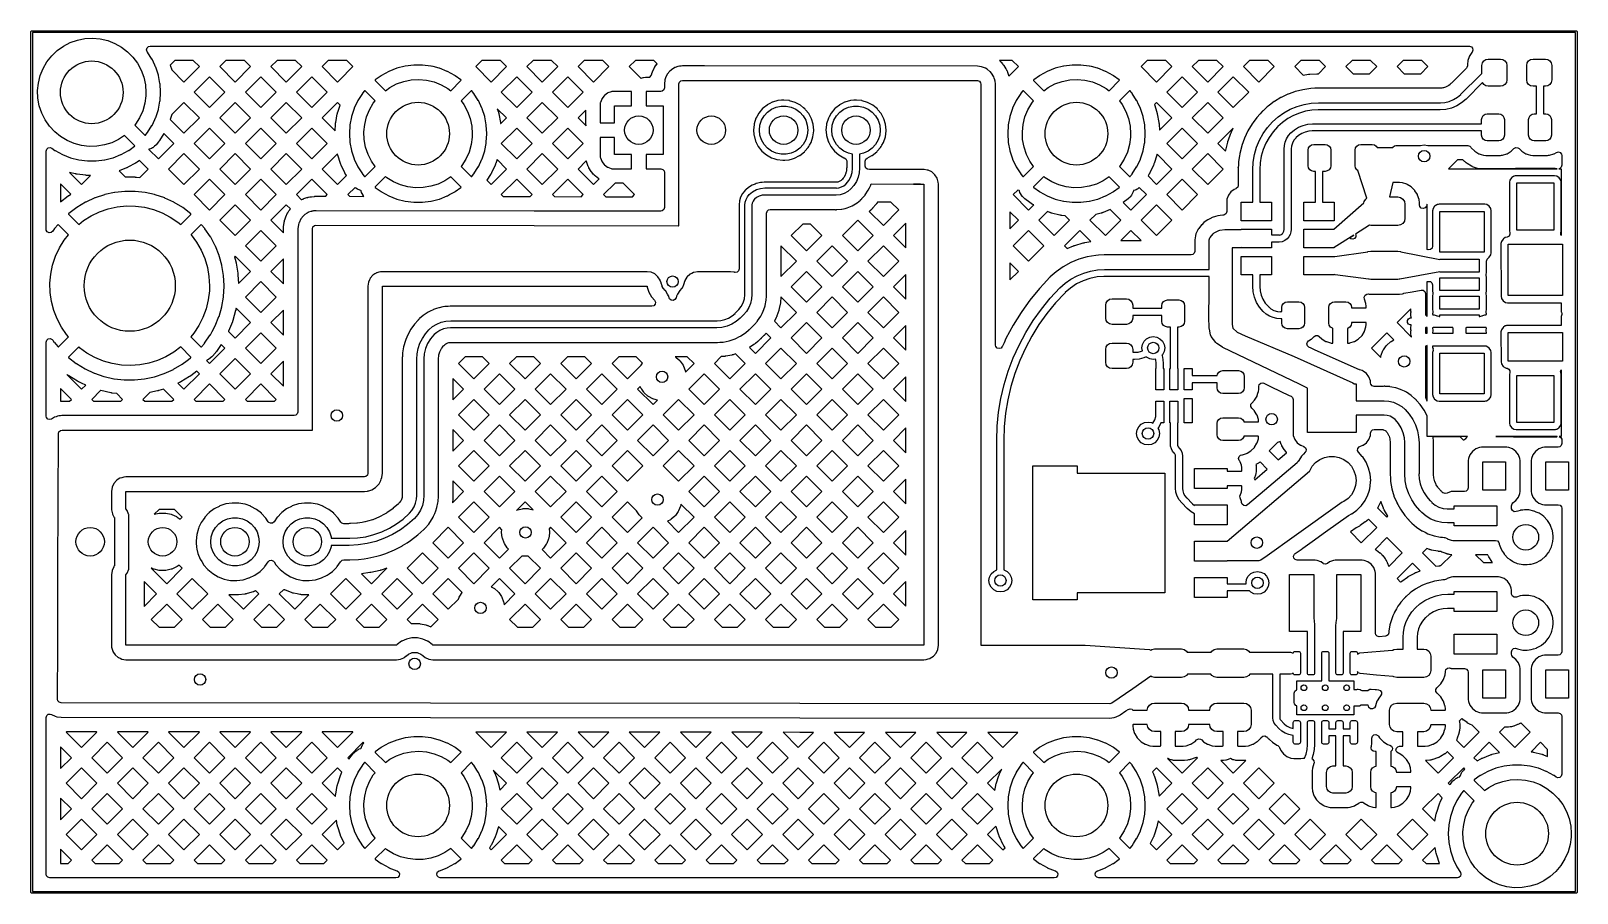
# Model space of a CAD drawing. Extents: x 54.1 to 108.3, y -71.1 to -40.8.
import ezdxf

# ---------------------------------------------------------------- set-up
doc = ezdxf.new("R2010")
doc.units = 0
doc.layers.add('BLACK', color=7, linetype='CONTINUOUS')

msp = doc.modelspace()

# ---------------------------------------------------------------- linework, layer by layer
at = {"layer": 'BLACK', "linetype": 'CONTINUOUS'}
for p, q in [((54.065, -40.87), (54.0723, -40.8523)), ((54.065, -71.07), (54.065, -40.87)), ((54.0723, -40.8523), (54.09, -40.845)), ((54.09, -40.845), (108.29, -40.845)), ((54.115, -40.895), (54.115, -71.045)), ((108.265, -40.895), (54.115, -40.895)), ((55.4454, -41.2563), (55.6986, -41.1673)), ((55.6986, -41.1673), (55.9619, -41.115)), ((55.9619, -41.115), (56.2298, -41.1002)), ((56.2298, -41.1002), (56.4972, -41.1234)), ((56.4972, -41.1234), (56.7587, -41.184)), ((56.7587, -41.184), (57.009, -41.2808)), ((108.265, -71.045), (108.265, -40.895)), ((108.29, -40.845), (108.308, -40.8523)), ((108.308, -40.8523), (108.315, -40.87)), ((108.315, -40.87), (108.315, -71.07)), ((54.6285, -41.932), (54.7947, -41.7213)), ((54.7947, -41.7213), (54.9889, -41.536)), ((54.9889, -41.536), (55.2073, -41.38)), ((55.2073, -41.38), (55.4454, -41.2563)), ((57.009, -41.2808), (57.2431, -41.412)), ((57.2431, -41.412), (57.4565, -41.5748)), ((57.4565, -41.5748), (57.6448, -41.766)), ((57.6448, -41.766), (57.8042, -41.9819)), ((58.1251, -41.5112), (58.1412, -41.442)), ((58.1489, -41.5781), (58.1251, -41.5112)), ((58.1412, -41.442), (58.1921, -41.3926)), ((58.1541, -41.5852), (58.1489, -41.5781)), ((58.3122, -41.8343), (58.1541, -41.5852)), ((58.1921, -41.3926), (58.2509, -41.378)), ((58.2509, -41.378), (104.537, -41.378)), ((104.528, -41.7513), (104.484, -41.884)), ((104.53, -41.7443), (104.528, -41.7513)), ((104.528, -41.7513), (104.528, -41.7513)), ((104.619, -41.5999), (104.53, -41.7443)), ((104.537, -41.378), (104.605, -41.398)), ((104.605, -41.398), (104.651, -41.4517)), ((104.626, -41.593), (104.619, -41.5999)), ((104.632, -41.5865), (104.626, -41.593)), ((104.662, -41.5219), (104.632, -41.5865)), ((104.651, -41.4517), (104.662, -41.5219)), ((54.393, -42.4129), (54.4937, -42.1641)), ((54.4937, -42.1641), (54.6285, -41.932)), ((57.8042, -41.9819), (57.9317, -42.2181)), ((57.9317, -42.2181), (58.0246, -42.4699)), ((58.316, -41.8412), (58.3122, -41.8343)), ((58.41, -42.0409), (58.316, -41.8412)), ((58.4416, -42.1082), (58.41, -42.0409)), ((58.4446, -42.1156), (58.4416, -42.1082)), ((58.5357, -42.3962), (58.4446, -42.1156)), ((59.1092, -41.884), (58.9523, -42.0409)), ((58.9523, -42.0409), (59.0083, -42.2132)), ((59.0083, -42.2132), (59.4344, -42.6393)), ((59.7596, -41.884), (59.1092, -41.884)), ((59.4344, -42.6393), (59.9746, -42.0991)), ((59.9746, -42.0991), (59.7596, -41.884)), ((60.9053, -41.884), (60.6902, -42.0991)), ((60.6902, -42.0991), (61.2304, -42.6393)), ((61.5556, -41.884), (60.9053, -41.884)), ((61.2304, -42.6393), (61.7707, -42.0991)), ((61.7707, -42.0991), (61.5556, -41.884)), ((62.7013, -41.884), (62.4863, -42.0991)), ((62.4863, -42.0991), (63.0265, -42.6393)), ((63.3517, -41.884), (62.7013, -41.884)), ((63.0265, -42.6393), (63.5667, -42.0991)), ((63.5667, -42.0991), (63.3517, -41.884)), ((63.5667, -42.0991), (63.5667, -42.0991)), ((64.4974, -41.884), (64.2823, -42.0991)), ((64.2823, -42.0991), (64.8225, -42.6393)), ((65.1477, -41.884), (64.4974, -41.884)), ((64.8867, -42.5752), (65.3628, -42.0991)), ((65.3628, -42.0991), (65.1477, -41.884)), ((66.6192, -42.2688), (66.3606, -42.4109)), ((66.6264, -42.2654), (66.6192, -42.2688)), ((66.9007, -42.1568), (66.6264, -42.2654)), ((66.9082, -42.1543), (66.9007, -42.1568)), ((67.1941, -42.081), (66.9082, -42.1543)), ((67.2018, -42.0795), (67.1941, -42.081)), ((67.4946, -42.0425), (67.2018, -42.0795)), ((67.5025, -42.042), (67.4946, -42.0425)), ((67.7975, -42.042), (67.5025, -42.042)), ((67.8054, -42.0425), (67.7975, -42.042)), ((68.0982, -42.0795), (67.8054, -42.0425)), ((68.1059, -42.081), (68.0982, -42.0795)), ((68.1764, -42.0991), (68.1059, -42.081)), ((68.3918, -42.1543), (68.1764, -42.0991)), ((68.3993, -42.1568), (68.3918, -42.1543)), ((68.6736, -42.2654), (68.3993, -42.1568)), ((68.6808, -42.2688), (68.6736, -42.2654)), ((68.9393, -42.4109), (68.6808, -42.2688)), ((69.8855, -41.884), (69.6705, -42.0991)), ((69.6705, -42.0991), (70.2107, -42.6393)), ((70.5359, -41.884), (69.8855, -41.884)), ((70.2107, -42.6393), (70.7509, -42.0991)), ((70.7509, -42.0991), (70.5359, -41.884)), ((70.7509, -42.0991), (70.7509, -42.0991)), ((71.6816, -41.884), (71.4665, -42.0991)), ((71.4665, -42.0991), (72.0068, -42.6393)), ((72.3319, -41.884), (71.6816, -41.884)), ((72.0068, -42.6393), (72.547, -42.0991)), ((72.547, -42.0991), (72.3319, -41.884)), ((73.4776, -41.884), (73.2626, -42.0991)), ((73.2626, -42.0991), (73.8028, -42.6393)), ((74.128, -41.884), (73.4776, -41.884)), ((73.8028, -42.6393), (74.343, -42.0991)), ((74.343, -42.0991), (74.128, -41.884)), ((75.2737, -41.884), (75.0586, -42.0991)), ((75.0586, -42.0991), (75.4619, -42.5024)), ((75.924, -41.884), (75.2737, -41.884)), ((75.8556, -42.3266), (75.8619, -42.3098)), ((75.8619, -42.3098), (75.8636, -42.3056)), ((75.8636, -42.3056), (75.8705, -42.2888)), ((75.8705, -42.2888), (75.8723, -42.2847)), ((75.8723, -42.2847), (75.9324, -42.1532)), ((76.0389, -41.9989), (75.924, -41.884)), ((75.9324, -42.1532), (75.9364, -42.1451)), ((75.9364, -42.1451), (75.9538, -42.1133)), ((75.9538, -42.1133), (75.9584, -42.1056)), ((75.9584, -42.1056), (75.9777, -42.0754)), ((75.9777, -42.0754), (75.9829, -42.068)), ((75.9829, -42.068), (76.0046, -42.039)), ((76.0046, -42.039), (76.0102, -42.032)), ((76.0102, -42.032), (76.0389, -41.9989)), ((76.4873, -42.2541), (76.3926, -42.3634)), ((76.5251, -42.2213), (76.4873, -42.2541)), ((76.5376, -42.2105), (76.5251, -42.2213)), ((76.541, -42.2076), (76.5376, -42.2105)), ((76.5376, -42.2105), (76.5376, -42.2105)), ((76.6626, -42.1294), (76.541, -42.2076)), ((76.6701, -42.1269), (76.6626, -42.1294)), ((76.7627, -42.0961), (76.6701, -42.1269)), ((76.6701, -42.1269), (76.6701, -42.1269)), ((76.7659, -42.0951), (76.7627, -42.0961)), ((76.7627, -42.0961), (76.7627, -42.0961)), ((76.8184, -42.0837), (76.7659, -42.0951)), ((76.8839, -42.0767), (76.8184, -42.0837)), ((76.9232, -42.0725), (76.8839, -42.0767)), ((76.9266, -42.0721), (76.9232, -42.0725)), ((76.9232, -42.0725), (76.9232, -42.0725)), ((76.93, -42.0721), (76.9266, -42.0721)), ((77.7027, -42.0729), (76.93, -42.0721)), ((76.93, -42.0721), (76.93, -42.0721)), ((87.2746, -42.0819), (77.7027, -42.0729)), ((87.4177, -42.1026), (87.2746, -42.0819)), ((87.4858, -42.1227), (87.4177, -42.1026)), ((87.4899, -42.1245), (87.4858, -42.1227)), ((87.5603, -42.1568), (87.4899, -42.1245)), ((87.4899, -42.1245), (87.4899, -42.1245)), ((87.6173, -42.1828), (87.5603, -42.1568)), ((87.7265, -42.2776), (87.6173, -42.1828)), ((87.7294, -42.281), (87.7265, -42.2776)), ((87.7542, -42.3098), (87.7294, -42.281)), ((87.7729, -42.3313), (87.7542, -42.3098)), ((88.4964, -41.884), (88.0449, -41.884)), ((88.0449, -41.884), (88.0582, -41.8955)), ((88.0582, -41.8955), (88.0615, -41.8986)), ((88.0615, -41.8986), (88.0748, -41.9109)), ((88.0748, -41.9109), (88.078, -41.9141)), ((88.078, -41.9141), (88.0907, -41.9268)), ((88.0907, -41.9268), (88.0938, -41.93)), ((88.0938, -41.93), (88.1062, -41.9433)), ((88.1062, -41.9433), (88.1092, -41.9466)), ((88.1092, -41.9466), (88.1556, -42.0003)), ((88.1556, -42.0003), (88.1585, -42.0038)), ((88.1585, -42.0038), (88.1699, -42.0179)), ((88.1699, -42.0179), (88.1726, -42.0215)), ((88.1726, -42.0215), (88.1834, -42.0359)), ((88.1834, -42.0359), (88.186, -42.0395)), ((88.186, -42.0395), (88.1963, -42.0544)), ((88.1963, -42.0544), (88.1988, -42.0582)), ((88.1988, -42.0582), (88.2769, -42.1799)), ((88.2769, -42.1799), (88.2809, -42.1866)), ((88.2809, -42.1866), (88.2963, -42.2143)), ((88.2963, -42.2143), (88.2999, -42.2213)), ((88.2999, -42.2213), (88.3135, -42.2496)), ((88.3135, -42.2496), (88.3166, -42.2568)), ((88.3166, -42.2568), (88.3285, -42.2862)), ((88.3285, -42.2862), (88.3312, -42.2936)), ((88.3312, -42.2936), (88.3653, -42.3964)), ((88.3762, -42.4343), (88.7114, -42.0991)), ((88.7114, -42.0991), (88.4964, -41.884)), ((89.7192, -42.2688), (89.4607, -42.4109)), ((89.7264, -42.2654), (89.7192, -42.2688)), ((90.0007, -42.1568), (89.7264, -42.2654)), ((90.0082, -42.1543), (90.0007, -42.1568)), ((90.2941, -42.081), (90.0082, -42.1543)), ((90.3018, -42.0795), (90.2941, -42.081)), ((90.5946, -42.0425), (90.3018, -42.0795)), ((90.6025, -42.042), (90.5946, -42.0425)), ((90.8975, -42.042), (90.6025, -42.042)), ((90.9054, -42.0425), (90.8975, -42.042)), ((91.1982, -42.0795), (90.9054, -42.0425)), ((91.2059, -42.081), (91.1982, -42.0795)), ((91.2764, -42.0991), (91.2059, -42.081)), ((91.4918, -42.1543), (91.2764, -42.0991)), ((91.4993, -42.1568), (91.4918, -42.1543)), ((91.7736, -42.2654), (91.4993, -42.1568)), ((91.7808, -42.2688), (91.7736, -42.2654)), ((92.0393, -42.4109), (91.7808, -42.2688)), ((93.2342, -41.884), (93.0191, -42.0991)), ((93.0191, -42.0991), (93.5594, -42.6393)), ((93.8845, -41.884), (93.2342, -41.884)), ((93.5594, -42.6393), (94.0996, -42.0991)), ((94.0996, -42.0991), (93.8845, -41.884)), ((94.0996, -42.0991), (94.0996, -42.0991)), ((95.0302, -41.884), (94.8152, -42.0991)), ((94.8152, -42.0991), (95.3554, -42.6393)), ((95.6806, -41.884), (95.0302, -41.884)), ((95.3554, -42.6393), (95.8956, -42.0991)), ((95.8957, -42.0991), (95.6806, -41.884)), ((95.8956, -42.0991), (95.8957, -42.0991)), ((96.8263, -41.884), (96.6112, -42.0991)), ((96.6112, -42.0991), (97.1515, -42.6393)), ((97.4766, -41.884), (96.8263, -41.884)), ((97.1515, -42.6393), (97.6917, -42.0991)), ((97.6917, -42.0991), (97.4766, -41.884)), ((97.6917, -42.0991), (97.6917, -42.0991)), ((98.6223, -41.884), (98.4073, -42.0991)), ((98.4073, -42.0991), (98.7026, -42.3944)), ((99.2727, -41.884), (98.6223, -41.884)), ((99.2409, -42.3459), (99.4878, -42.0991)), ((99.4878, -42.0991), (99.2727, -41.884)), ((100.418, -41.884), (100.203, -42.0991)), ((100.203, -42.0991), (100.455, -42.3505)), ((101.069, -41.884), (100.418, -41.884)), ((101.032, -42.3505), (101.284, -42.0991)), ((101.284, -42.0991), (101.069, -41.884)), ((102.214, -41.884), (101.999, -42.0991)), ((101.999, -42.0991), (102.251, -42.3505)), ((102.865, -41.884), (102.214, -41.884)), ((102.828, -42.3505), (103.08, -42.0991)), ((103.08, -42.0991), (102.865, -41.884)), ((104.43, -42.1545), (103.917, -42.6667)), ((104.446, -42.1335), (104.43, -42.1545)), ((104.466, -42.0654), (104.446, -42.1335)), ((104.477, -41.9053), (104.466, -42.0054)), ((104.466, -42.0054), (104.466, -42.0654)), ((104.484, -41.884), (104.477, -41.9053)), ((104.975, -42.0538), (104.992, -41.97)), ((104.975, -42.3399), (104.975, -42.0538)), ((104.992, -41.97), (105.039, -41.8991)), ((105.039, -41.8991), (105.11, -41.8517)), ((105.11, -41.8517), (105.194, -41.835)), ((105.194, -41.835), (105.631, -41.835)), ((105.631, -41.835), (105.715, -41.8517)), ((105.715, -41.8517), (105.786, -41.8991)), ((105.786, -41.8991), (105.833, -41.97)), ((105.833, -41.97), (105.85, -42.0538)), ((105.85, -42.0538), (105.85, -42.5662)), ((106.55, -42.0538), (106.567, -41.97)), ((106.55, -42.5662), (106.55, -42.0538)), ((106.567, -41.97), (106.614, -41.8991)), ((106.614, -41.8991), (106.685, -41.8517)), ((106.685, -41.8517), (106.769, -41.835)), ((106.769, -41.835), (107.206, -41.835)), ((107.206, -41.835), (107.29, -41.8517)), ((107.29, -41.8517), (107.361, -41.8991)), ((107.361, -41.8991), (107.408, -41.97)), ((107.408, -41.97), (107.425, -42.0538)), ((107.425, -42.0538), (107.425, -42.5662)), ((54.3009, -42.9403), (54.3283, -42.6733)), ((54.3283, -42.6733), (54.393, -42.4129)), ((58.0246, -42.4699), (58.081, -42.7323)), ((58.081, -42.7323), (58.1, -43)), ((58.5377, -42.4039), (58.5357, -42.3962)), ((58.593, -42.6937), (58.5377, -42.4039)), ((58.594, -42.7016), (58.593, -42.6937)), ((58.6125, -42.996), (58.594, -42.7016)), ((60.3324, -42.4568), (59.7922, -42.9971)), ((60.8727, -42.9971), (60.3324, -42.4568)), ((62.1285, -42.4568), (61.5882, -42.9971)), ((62.6687, -42.9971), (62.1285, -42.4568)), ((63.9245, -42.4568), (63.3843, -42.9971)), ((64.4648, -42.9971), (63.9245, -42.4568)), ((64.8225, -42.6393), (64.8867, -42.5752)), ((66.1488, -42.5643), (66.1403, -42.5752)), ((66.1403, -42.5752), (66.1473, -42.588)), ((66.1473, -42.588), (66.5009, -42.9417)), ((66.354, -42.4152), (66.1488, -42.5643)), ((66.3606, -42.4109), (66.354, -42.4152)), ((66.5009, -42.9417), (66.6573, -42.83)), ((66.6573, -42.83), (66.8954, -42.7063)), ((66.8954, -42.7063), (67.1486, -42.6173)), ((67.1486, -42.6173), (67.4119, -42.565)), ((67.4119, -42.565), (67.6798, -42.5502)), ((67.6798, -42.5502), (67.9472, -42.5734)), ((67.9472, -42.5734), (68.2087, -42.634)), ((68.2087, -42.634), (68.459, -42.7308)), ((68.459, -42.7308), (68.6931, -42.862)), ((68.7985, -42.9423), (69.1531, -42.5877)), ((68.946, -42.4152), (68.9393, -42.4109)), ((69.1509, -42.564), (68.946, -42.4152)), ((69.1597, -42.5756), (69.1509, -42.564)), ((69.1531, -42.5877), (69.1597, -42.5756)), ((71.1087, -42.4568), (70.5685, -42.9971)), ((71.649, -42.9971), (71.1087, -42.4568)), ((72.9048, -42.4568), (72.3646, -42.9971)), ((73.445, -42.9971), (72.9048, -42.4568)), ((75.4619, -42.5024), (75.4735, -42.4977)), ((75.4735, -42.4977), (75.5417, -42.4777)), ((75.5417, -42.4777), (75.5592, -42.4739)), ((75.5592, -42.4739), (75.6308, -42.4636)), ((75.6308, -42.4636), (75.6487, -42.4623)), ((75.6487, -42.4623), (75.7758, -42.4623)), ((75.7758, -42.4623), (75.831, -42.4072)), ((75.831, -42.4072), (75.8471, -42.3523)), ((75.8471, -42.3523), (75.8484, -42.348)), ((75.8484, -42.348), (75.8541, -42.3308)), ((75.8541, -42.3308), (75.8556, -42.3266)), ((76.292, -42.8423), (76.272, -42.9104)), ((76.2926, -42.7017), (76.292, -42.7061)), ((76.292, -42.7061), (76.292, -42.8423)), ((76.3119, -42.5675), (76.2926, -42.7017)), ((76.2926, -42.7017), (76.2926, -42.7017)), ((76.3126, -42.563), (76.3119, -42.5674)), ((76.3119, -42.5674), (76.3119, -42.5675)), ((76.3326, -42.4949), (76.3126, -42.563)), ((76.3926, -42.3634), (76.3326, -42.4949)), ((76.8, -42.7061), (76.82, -42.638)), ((76.8, -47.68), (76.8, -42.7061)), ((76.82, -42.638), (76.8737, -42.5915)), ((76.8737, -42.5915), (76.9261, -42.5801)), ((76.9261, -42.5801), (77.7022, -42.5809)), ((77.7022, -42.5809), (87.2741, -42.5899)), ((87.2741, -42.5899), (87.3422, -42.6099)), ((87.3422, -42.6099), (87.3887, -42.6636)), ((87.3887, -42.6636), (87.4, -42.7159)), ((87.4, -42.7159), (87.4, -62.4)), ((87.851, -42.4531), (87.7729, -42.3313)), ((87.8534, -42.4605), (87.851, -42.4531)), ((87.8658, -42.4977), (87.8534, -42.4605)), ((87.8534, -42.4605), (87.8534, -42.4605)), ((87.8851, -42.5559), (87.8658, -42.4977)), ((87.8858, -42.5592), (87.8851, -42.5559)), ((87.8893, -42.5752), (87.8858, -42.5592)), ((87.8858, -42.5592), (87.8858, -42.5592)), ((87.8957, -42.6048), (87.8893, -42.5752)), ((87.8964, -42.6081), (87.8957, -42.6048)), ((87.8957, -42.6048), (87.8957, -42.6048)), ((87.8968, -42.6115), (87.8964, -42.6081)), ((87.9067, -42.7036), (87.8968, -42.6115)), ((87.8968, -42.6115), (87.8968, -42.6115)), ((87.908, -42.7159), (87.9067, -42.7036)), ((87.908, -51.8667), (87.908, -42.7159)), ((88.3653, -42.3964), (88.3663, -42.3997)), ((88.3663, -42.3997), (88.3703, -42.4126)), ((88.3703, -42.4126), (88.3712, -42.4159)), ((88.3712, -42.4159), (88.3748, -42.4289)), ((88.3748, -42.4289), (88.3756, -42.4321)), ((88.3756, -42.4321), (88.3762, -42.4343)), ((89.2488, -42.5643), (89.2403, -42.5752)), ((89.2403, -42.5752), (89.2473, -42.588)), ((89.2473, -42.588), (89.6009, -42.9417)), ((89.454, -42.4152), (89.2488, -42.5643)), ((89.4607, -42.4109), (89.454, -42.4152)), ((89.6009, -42.9417), (89.7573, -42.83)), ((89.7573, -42.83), (89.9954, -42.7063)), ((89.9954, -42.7063), (90.2486, -42.6173)), ((90.2486, -42.6173), (90.5119, -42.565)), ((90.5119, -42.565), (90.7798, -42.5502)), ((90.7798, -42.5502), (91.0472, -42.5734)), ((91.0472, -42.5734), (91.3087, -42.634)), ((91.3087, -42.634), (91.559, -42.7308)), ((91.559, -42.7308), (91.7931, -42.862)), ((91.8985, -42.9423), (92.2531, -42.5877)), ((92.046, -42.4152), (92.0393, -42.4109)), ((92.2509, -42.564), (92.046, -42.4152)), ((92.2597, -42.5756), (92.2509, -42.564)), ((92.2531, -42.5877), (92.2597, -42.5756)), ((94.4574, -42.4568), (93.9172, -42.9971)), ((94.9976, -42.9971), (94.4574, -42.4568)), ((96.2534, -42.4568), (95.7132, -42.9971)), ((96.7937, -42.9971), (96.2534, -42.4568)), ((98.7026, -42.3944), (98.8935, -42.366)), ((98.8935, -42.366), (98.8965, -42.3656)), ((98.8965, -42.3656), (98.9089, -42.3641)), ((98.9089, -42.3641), (98.912, -42.3638)), ((98.912, -42.3638), (98.9243, -42.3625)), ((98.9243, -42.3625), (98.9274, -42.3623)), ((98.9274, -42.3623), (98.9398, -42.3614)), ((98.9398, -42.3614), (98.9429, -42.3612)), ((98.9429, -42.3612), (99.1801, -42.3495)), ((99.2184, -42.8543), (99.1146, -42.8593)), ((99.1801, -42.3495), (99.1842, -42.3491)), ((99.1801, -42.3495), (99.1801, -42.3495)), ((99.1842, -42.3491), (99.2008, -42.3476)), ((99.2008, -42.3476), (99.2049, -42.3473)), ((99.2049, -42.3473), (99.2214, -42.3464)), ((99.2274, -42.8535), (99.2184, -42.8543)), ((99.2214, -42.3464), (99.2255, -42.3463)), ((99.2255, -42.3463), (99.2409, -42.3459)), ((99.241, -42.8518), (99.2274, -42.8535)), ((99.2451, -42.8519), (99.241, -42.8518)), ((99.2482, -42.8519), (99.2451, -42.8519)), ((99.2451, -42.8519), (99.2451, -42.8519)), ((99.2543, -42.852), (99.2482, -42.8519)), ((99.2687, -42.854), (99.2543, -42.852)), ((99.2772, -42.8552), (99.2687, -42.854)), ((99.2949, -42.8565), (99.2772, -42.8552)), ((103.467, -42.8565), (99.2949, -42.8565)), ((100.455, -42.3505), (101.032, -42.3505)), ((102.251, -42.3505), (102.828, -42.3505)), ((103.481, -42.8557), (103.467, -42.8565)), ((103.485, -42.8552), (103.481, -42.8557)), ((103.516, -42.8519), (103.485, -42.8552)), ((103.523, -42.8529), (103.516, -42.8519)), ((103.531, -42.853), (103.523, -42.8529)), ((103.547, -42.8527), (103.531, -42.8525)), ((103.531, -42.8525), (103.531, -42.853)), ((103.575, -42.85), (103.547, -42.8527)), ((103.6, -42.8476), (103.575, -42.85)), ((103.624, -42.8428), (103.6, -42.8476)), ((103.699, -42.82), (103.624, -42.8428)), ((103.722, -42.8105), (103.699, -42.82)), ((103.791, -42.7735), (103.722, -42.8105)), ((103.812, -42.7598), (103.791, -42.7735)), ((103.857, -42.7222), (103.812, -42.7598)), ((103.876, -42.7036), (103.857, -42.7222)), ((103.879, -42.7), (103.876, -42.7036)), ((103.884, -42.6941), (103.879, -42.7)), ((103.879, -42.7), (103.879, -42.7)), ((103.905, -42.6775), (103.884, -42.6941)), ((103.917, -42.6667), (103.905, -42.6775)), ((104.242, -43.0616), (104.91, -42.3931)), ((104.998, -42.6591), (104.418, -43.2384)), ((104.91, -42.3931), (104.975, -42.3399)), ((104.91, -42.3931), (104.91, -42.3931)), ((105.039, -42.7209), (104.998, -42.6591)), ((105.11, -42.7683), (105.039, -42.7209)), ((105.194, -42.785), (105.11, -42.7683)), ((105.631, -42.785), (105.194, -42.785)), ((105.715, -42.7683), (105.631, -42.785)), ((105.786, -42.7209), (105.715, -42.7683)), ((105.833, -42.65), (105.786, -42.7209)), ((105.85, -42.5662), (105.833, -42.65)), ((106.567, -42.65), (106.55, -42.5662)), ((106.614, -42.7209), (106.567, -42.65)), ((106.685, -42.7683), (106.614, -42.7209)), ((106.769, -42.785), (106.685, -42.7683)), ((106.89, -42.785), (106.769, -42.785)), ((106.89, -43.755), (106.89, -42.785)), ((107.206, -42.785), (107.14, -42.785)), ((107.14, -42.785), (107.14, -43.755)), ((107.29, -42.7683), (107.206, -42.785)), ((107.361, -42.7209), (107.29, -42.7683)), ((107.408, -42.65), (107.361, -42.7209)), ((107.425, -42.5662), (107.408, -42.65)), ((54.3115, -43.2085), (54.3009, -42.9403)), ((54.3597, -43.4725), (54.3115, -43.2085)), ((58.0605, -43.3853), (57.9877, -43.6436)), ((58.0963, -43.1193), (58.0605, -43.3853)), ((58.1, -43), (58.0963, -43.1193)), ((58.5377, -43.5961), (58.593, -43.3063)), ((58.593, -43.3063), (58.594, -43.2984)), ((58.594, -43.2984), (58.6125, -43.004)), ((58.6125, -43.004), (58.6125, -42.996)), ((59.4344, -43.3549), (59.0111, -43.7781)), ((59.9746, -43.8951), (59.4344, -43.3549)), ((59.7922, -42.9971), (60.3324, -43.5373)), ((60.3324, -43.5373), (60.8727, -42.9971)), ((61.2304, -43.3549), (60.6902, -43.8951)), ((61.7707, -43.8951), (61.2304, -43.3549)), ((61.5882, -42.9971), (62.1285, -43.5373)), ((62.1285, -43.5373), (62.6687, -42.9971)), ((63.0265, -43.3549), (62.4863, -43.8951)), ((62.6687, -42.9971), (62.6687, -42.9971)), ((63.5667, -43.8951), (63.0265, -43.3549)), ((63.3843, -42.9971), (63.9245, -43.5373)), ((63.9245, -43.5373), (64.4648, -42.9971)), ((64.8226, -43.3549), (64.2823, -43.8951)), ((64.9126, -43.4449), (64.8226, -43.3549)), ((65.534, -43.2912), (65.4084, -43.5582)), ((65.5378, -43.2843), (65.534, -43.2912)), ((65.6959, -43.0352), (65.5378, -43.2843)), ((65.7006, -43.0288), (65.6959, -43.0352)), ((65.7665, -42.949), (65.7006, -43.0288)), ((65.7766, -42.9418), (65.7665, -42.949)), ((65.7899, -42.9491), (65.7766, -42.9418)), ((66.1422, -43.3014), (65.7899, -42.9491)), ((65.9437, -43.6141), (66.0785, -43.382)), ((66.0785, -43.382), (66.1422, -43.3014)), ((68.6931, -42.862), (68.7985, -42.9423)), ((69.5112, -42.948), (69.1578, -43.3014)), ((69.1578, -43.3014), (69.2542, -43.4319)), ((69.522, -42.9418), (69.5112, -42.948)), ((69.5345, -42.9502), (69.522, -42.9418)), ((69.5732, -42.9971), (69.5345, -42.9502)), ((69.5994, -43.0288), (69.5732, -42.9971)), ((69.6041, -43.0352), (69.5994, -43.0288)), ((69.7622, -43.2843), (69.6041, -43.0352)), ((69.766, -43.2912), (69.7622, -43.2843)), ((69.8916, -43.5582), (69.766, -43.2912)), ((70.5685, -42.9971), (71.1087, -43.5373)), ((71.1087, -43.5373), (71.649, -42.9971)), ((72.0068, -43.3549), (71.4665, -43.8951)), ((71.649, -42.9971), (71.649, -42.9971)), ((72.547, -43.8951), (72.0068, -43.3549)), ((72.3646, -42.9971), (72.9048, -43.5373)), ((72.9048, -43.5373), (73.445, -42.9971)), ((74.0426, -43.3739), (74.0371, -43.4248)), ((74.0462, -43.3587), (74.0426, -43.3739)), ((74.0914, -43.2382), (74.0462, -43.3587)), ((74.0999, -43.2227), (74.0914, -43.2382)), ((74.1764, -43.1206), (74.0999, -43.2227)), ((74.189, -43.108), (74.1764, -43.1206)), ((74.2911, -43.0315), (74.189, -43.108)), ((74.3067, -43.023), (74.2911, -43.0315)), ((74.4271, -42.9778), (74.3067, -43.023)), ((74.4424, -42.9742), (74.4271, -42.9778)), ((74.4932, -42.9687), (74.4424, -42.9742)), ((74.5001, -42.9683), (74.4932, -42.9687)), ((75.1272, -42.9683), (74.5001, -42.9683)), ((75.1349, -42.97), (75.1272, -42.9683)), ((75.1362, -42.9712), (75.1349, -42.97)), ((75.1407, -42.9864), (75.1362, -42.9712)), ((75.1407, -43.4763), (75.1407, -42.9864)), ((75.6504, -42.9742), (75.6487, -42.9818)), ((75.6487, -42.9818), (75.6487, -43.4763)), ((75.6516, -42.9728), (75.6504, -42.9742)), ((75.6668, -42.9683), (75.6516, -42.9728)), ((76.166, -42.9683), (75.6668, -42.9683)), ((76.2183, -42.9569), (76.166, -42.9683)), ((76.272, -42.9104), (76.2183, -42.9569)), ((79.988, -43.3953), (79.8967, -43.443)), ((80.0738, -43.3504), (79.988, -43.3953)), ((80.0793, -43.3476), (80.0738, -43.3504)), ((80.2769, -43.2894), (80.0793, -43.3476)), ((80.2831, -43.2889), (80.2769, -43.2894)), ((80.3953, -43.2786), (80.2831, -43.2889)), ((80.2831, -43.2889), (80.2831, -43.2889)), ((80.4821, -43.2707), (80.3953, -43.2786)), ((80.4882, -43.2714), (80.4821, -43.2707)), ((80.6809, -43.2916), (80.4882, -43.2714)), ((80.4882, -43.2714), (80.4882, -43.2714)), ((80.687, -43.2923), (80.6809, -43.2916)), ((80.6809, -43.2916), (80.6809, -43.2916)), ((80.8838, -43.3532), (80.687, -43.2923)), ((81.065, -43.4512), (80.8838, -43.3532)), ((82.528, -43.3953), (82.4367, -43.443)), ((82.6138, -43.3504), (82.528, -43.3953)), ((82.6193, -43.3476), (82.6138, -43.3504)), ((82.8169, -43.2894), (82.6193, -43.3476)), ((82.8231, -43.2889), (82.8169, -43.2894)), ((82.9353, -43.2786), (82.8231, -43.2889)), ((82.8231, -43.2889), (82.8231, -43.2889)), ((83.0221, -43.2707), (82.9353, -43.2786)), ((83.0282, -43.2714), (83.0221, -43.2707)), ((83.2209, -43.2916), (83.0282, -43.2714)), ((83.0282, -43.2714), (83.0282, -43.2714)), ((83.227, -43.2923), (83.2209, -43.2916)), ((83.2209, -43.2916), (83.2209, -43.2916)), ((83.4238, -43.3532), (83.227, -43.2923)), ((83.605, -43.4512), (83.4238, -43.3532)), ((88.634, -43.2912), (88.5084, -43.5582)), ((88.6378, -43.2843), (88.634, -43.2912)), ((88.7959, -43.0352), (88.6378, -43.2843)), ((88.8006, -43.0288), (88.7959, -43.0352)), ((88.8665, -42.949), (88.8006, -43.0288)), ((88.8766, -42.9418), (88.8665, -42.949)), ((88.8899, -42.9491), (88.8766, -42.9418)), ((89.2421, -43.3014), (88.8899, -42.9491)), ((89.0437, -43.6141), (89.1785, -43.382)), ((89.1785, -43.382), (89.2421, -43.3014)), ((91.7931, -42.862), (91.8985, -42.9423)), ((92.6112, -42.948), (92.2578, -43.3014)), ((92.2578, -43.3014), (92.3542, -43.4319)), ((92.622, -42.9418), (92.6112, -42.948)), ((92.6345, -42.9502), (92.622, -42.9418)), ((92.6732, -42.9971), (92.6345, -42.9502)), ((92.6994, -43.0288), (92.6732, -42.9971)), ((92.7041, -43.0352), (92.6994, -43.0288)), ((92.8622, -43.2843), (92.7041, -43.0352)), ((92.866, -43.2912), (92.8622, -43.2843)), ((92.9319, -43.4313), (92.866, -43.2912)), ((93.5594, -43.3549), (93.483, -43.4313)), ((94.0996, -43.8951), (93.5594, -43.3549)), ((93.9172, -42.9971), (94.4574, -43.5373)), ((94.4574, -43.5373), (94.9976, -42.9971)), ((95.3554, -43.3549), (94.8152, -43.8951)), ((94.9976, -42.9971), (94.9976, -42.9971)), ((95.8957, -43.8951), (95.3554, -43.3549)), ((95.7132, -42.9971), (96.2534, -43.5373)), ((96.2534, -43.5373), (96.7937, -42.9971)), ((97.6896, -43.3248), (97.5277, -43.4449)), ((97.6921, -43.323), (97.6896, -43.3248)), ((97.6948, -43.3214), (97.6921, -43.323)), ((97.9241, -43.1839), (97.6948, -43.3214)), ((97.6948, -43.3214), (97.6948, -43.3214)), ((97.9268, -43.1823), (97.9241, -43.1839)), ((97.9241, -43.1839), (97.9241, -43.1839)), ((97.9296, -43.181), (97.9268, -43.1823)), ((98.1713, -43.0667), (97.9296, -43.181)), ((98.1741, -43.0654), (98.1713, -43.0667)), ((98.1713, -43.0667), (98.1713, -43.0667)), ((98.3457, -43.004), (98.1741, -43.0654)), ((98.4288, -42.9742), (98.3457, -43.004)), ((98.4317, -42.9732), (98.4288, -42.9742)), ((98.4288, -42.9742), (98.4288, -42.9742)), ((98.4347, -42.9724), (98.4317, -42.9732)), ((98.6941, -42.9075), (98.4347, -42.9724)), ((98.4347, -42.9724), (98.4347, -42.9724)), ((98.6971, -42.9067), (98.6941, -42.9075)), ((98.6941, -42.9075), (98.6941, -42.9075)), ((98.9677, -42.8666), (98.6971, -42.9067)), ((98.7345, -43.4221), (98.9861, -43.3793)), ((98.9708, -42.8664), (98.9677, -42.8666)), ((99.1146, -42.8593), (98.9708, -42.8664)), ((98.9708, -42.8664), (98.9708, -42.8664)), ((98.9861, -43.3793), (99.2409, -43.365)), ((99.2409, -43.365), (99.241, -43.365)), ((99.241, -43.365), (103.509, -43.365)), ((103.509, -43.365), (103.523, -43.3671)), ((103.523, -43.3671), (103.672, -43.3554)), ((103.672, -43.3554), (103.83, -43.3173)), ((103.83, -43.3173), (103.981, -43.255)), ((103.981, -43.255), (104.12, -43.1698)), ((104.265, -43.3694), (104.093, -43.4749)), ((104.12, -43.1698), (104.237, -43.0699)), ((104.237, -43.0699), (104.242, -43.0616)), ((104.418, -43.2384), (104.265, -43.3694)), ((54.4446, -43.7271), (54.3597, -43.4725)), ((54.5646, -43.9672), (54.4446, -43.7271)), ((57.8792, -43.8891), (57.7371, -44.1168)), ((57.9877, -43.6436), (57.8792, -43.8891)), ((58.412, -43.9547), (58.4416, -43.8918)), ((58.4416, -43.8918), (58.4446, -43.8844)), ((58.4446, -43.8844), (58.5357, -43.6038)), ((58.5357, -43.6038), (58.5377, -43.5961)), ((59.0111, -43.7781), (58.9538, -43.9547)), ((59.4344, -44.4353), (59.9746, -43.8951)), ((60.6902, -43.8951), (61.2304, -44.4353)), ((61.2304, -44.4353), (61.7707, -43.8951)), ((62.4863, -43.8951), (63.0265, -44.4353)), ((63.0265, -44.4353), (63.5667, -43.8951)), ((63.5667, -43.8951), (63.5667, -43.8951)), ((64.2823, -43.8951), (64.7366, -44.3494)), ((64.7592, -44.0528), (64.816, -43.7552)), ((64.816, -43.7552), (64.8168, -43.7513)), ((64.8168, -43.7513), (64.8203, -43.7357)), ((64.8203, -43.7357), (64.8212, -43.7319)), ((64.8212, -43.7319), (64.8251, -43.7165)), ((64.8251, -43.7165), (64.8262, -43.7127)), ((64.8262, -43.7127), (64.8306, -43.6974)), ((64.8306, -43.6974), (64.8318, -43.6936)), ((64.8318, -43.6936), (64.9126, -43.4449)), ((65.3123, -43.8539), (65.257, -44.1437)), ((65.3143, -43.8462), (65.3123, -43.8539)), ((65.4054, -43.5656), (65.3143, -43.8462)), ((65.4084, -43.5582), (65.4054, -43.5656)), ((65.7783, -44.1233), (65.843, -43.8629)), ((65.843, -43.8629), (65.9437, -43.6141)), ((69.2542, -43.4319), (69.3817, -43.6681)), ((69.3817, -43.6681), (69.4746, -43.9199)), ((69.4746, -43.9199), (69.531, -44.1823)), ((69.8946, -43.5656), (69.8916, -43.5582)), ((69.8971, -43.5733), (69.8946, -43.5656)), ((69.9857, -43.8462), (69.8971, -43.5733)), ((69.9877, -43.8539), (69.9857, -43.8462)), ((70.043, -44.1437), (69.9877, -43.8539)), ((70.7509, -43.8951), (70.4291, -43.5733)), ((70.4291, -43.5733), (70.4682, -43.6936)), ((70.4682, -43.6936), (70.4694, -43.6974)), ((70.4694, -43.6974), (70.4738, -43.7127)), ((70.4738, -43.7127), (70.4749, -43.7165)), ((70.4749, -43.7165), (70.4788, -43.7319)), ((70.4788, -43.7319), (70.4797, -43.7357)), ((70.4797, -43.7357), (70.4832, -43.7513)), ((70.4832, -43.7513), (70.484, -43.7552)), ((70.484, -43.7552), (70.5408, -44.0528)), ((70.5472, -44.0988), (70.7509, -43.8951)), ((71.4665, -43.8951), (72.0068, -44.4353)), ((72.0068, -44.4353), (72.547, -43.8951)), ((72.547, -43.8951), (72.547, -43.8951)), ((73.5307, -43.627), (73.2626, -43.8951)), ((73.2626, -43.8951), (73.5459, -44.1784)), ((73.5307, -44.0723), (73.5307, -43.627)), ((74.0371, -43.4248), (74.0367, -43.4316)), ((74.0367, -43.4316), (74.0367, -44.0542)), ((74.5447, -44.0723), (74.5447, -43.4763)), ((74.5447, -43.4763), (75.1407, -43.4763)), ((75.6487, -43.4763), (76.2447, -43.4763)), ((76.2447, -43.4763), (76.2447, -45.1763)), ((79.5045, -43.9105), (79.4422, -44.1068)), ((79.5308, -43.8626), (79.5045, -43.9105)), ((79.6008, -43.7353), (79.5308, -43.8626)), ((79.6037, -43.7299), (79.6008, -43.7353)), ((79.6008, -43.7353), (79.6008, -43.7353)), ((79.7362, -43.5721), (79.6037, -43.7299)), ((79.6982, -43.9806), (79.7871, -43.8267)), ((79.77, -43.5449), (79.7362, -43.5721)), ((79.8919, -43.4469), (79.77, -43.5449)), ((79.7871, -43.8267), (79.906, -43.6946)), ((79.8967, -43.443), (79.8919, -43.4469)), ((79.8919, -43.4469), (79.8919, -43.4469)), ((79.906, -43.6946), (80.0497, -43.5902)), ((80.0497, -43.5902), (80.2121, -43.5179)), ((80.2121, -43.5179), (80.3859, -43.481)), ((80.3859, -43.481), (80.5636, -43.481)), ((80.5636, -43.481), (80.7374, -43.5179)), ((80.7374, -43.5179), (80.8997, -43.5902)), ((80.8997, -43.5902), (81.0435, -43.6946)), ((81.0435, -43.6946), (81.1624, -43.8267)), ((81.0697, -43.4551), (81.065, -43.4512)), ((81.1783, -43.5449), (81.0697, -43.4551)), ((81.0697, -43.4551), (81.0697, -43.4551)), ((81.1624, -43.8267), (81.2512, -43.9806)), ((81.2237, -43.5825), (81.1783, -43.5449)), ((81.2276, -43.5873), (81.2237, -43.5825)), ((81.245, -43.6085), (81.2276, -43.5873)), ((81.2276, -43.5873), (81.2276, -43.5873)), ((81.3539, -43.7421), (81.245, -43.6085)), ((81.4507, -43.924), (81.3539, -43.7421)), ((81.5102, -44.1213), (81.4507, -43.924)), ((82.0445, -43.9105), (81.9822, -44.1068)), ((82.0708, -43.8626), (82.0445, -43.9105)), ((82.1408, -43.7353), (82.0708, -43.8626)), ((82.1437, -43.7299), (82.1408, -43.7353)), ((82.1408, -43.7353), (82.1408, -43.7353)), ((82.2762, -43.5721), (82.1437, -43.7299)), ((82.2382, -43.9806), (82.3271, -43.8267)), ((82.31, -43.5449), (82.2762, -43.5721)), ((82.4319, -43.4469), (82.31, -43.5449)), ((82.3271, -43.8267), (82.446, -43.6946)), ((82.4367, -43.443), (82.4319, -43.4469)), ((82.4319, -43.4469), (82.4319, -43.4469)), ((82.446, -43.6946), (82.5897, -43.5902)), ((82.5897, -43.5902), (82.7521, -43.5179)), ((82.7521, -43.5179), (82.9259, -43.481)), ((82.9259, -43.481), (83.1036, -43.481)), ((83.1036, -43.481), (83.2774, -43.5179)), ((83.2774, -43.5179), (83.4397, -43.5902)), ((83.4397, -43.5902), (83.5835, -43.6946)), ((83.5835, -43.6946), (83.7024, -43.8267)), ((83.6097, -43.4551), (83.605, -43.4512)), ((83.7183, -43.5449), (83.6097, -43.4551)), ((83.6097, -43.4551), (83.6097, -43.4551)), ((83.7024, -43.8267), (83.7912, -43.9806)), ((83.7637, -43.5825), (83.7183, -43.5449)), ((83.7676, -43.5873), (83.7637, -43.5825)), ((83.785, -43.6085), (83.7676, -43.5873)), ((83.7676, -43.5873), (83.7676, -43.5873)), ((83.8939, -43.7421), (83.785, -43.6085)), ((83.9907, -43.924), (83.8939, -43.7421)), ((84.0502, -44.1213), (83.9907, -43.924)), ((88.4123, -43.8539), (88.357, -44.1437)), ((88.4143, -43.8462), (88.4123, -43.8539)), ((88.5054, -43.5656), (88.4143, -43.8462)), ((88.5084, -43.5582), (88.5054, -43.5656)), ((88.8783, -44.1233), (88.943, -43.8629)), ((88.943, -43.8629), (89.0437, -43.6141)), ((92.3542, -43.4319), (92.4817, -43.6681)), ((92.4817, -43.6681), (92.5746, -43.9199)), ((92.5746, -43.9199), (92.631, -44.1823)), ((92.9916, -43.5582), (92.9319, -43.4313)), ((92.9946, -43.5656), (92.9916, -43.5582)), ((93.0857, -43.8462), (92.9946, -43.5656)), ((93.0877, -43.8539), (93.0857, -43.8462)), ((93.143, -44.1437), (93.0877, -43.8539)), ((93.483, -43.4313), (93.5682, -43.6936)), ((93.5682, -43.6936), (93.5694, -43.6974)), ((93.5694, -43.6974), (93.5738, -43.7127)), ((93.5738, -43.7127), (93.5749, -43.7165)), ((93.5749, -43.7165), (93.5788, -43.7319)), ((93.5788, -43.7319), (93.5797, -43.7357)), ((93.5797, -43.7357), (93.5832, -43.7513)), ((93.5832, -43.7513), (93.584, -43.7552)), ((93.584, -43.7552), (93.6408, -44.0528)), ((93.6624, -44.3323), (94.0996, -43.8951)), ((94.8152, -43.8951), (95.3554, -44.4353)), ((95.3554, -44.4353), (95.8957, -43.8951)), ((97.0773, -43.8822), (96.9508, -44.0528)), ((97.0791, -43.8798), (97.0773, -43.8822)), ((97.0773, -43.8822), (97.0773, -43.8822)), ((97.192, -43.7552), (97.0791, -43.8798)), ((97.2556, -43.685), (97.192, -43.7552)), ((97.2614, -43.6781), (97.2556, -43.685)), ((97.2662, -43.672), (97.2614, -43.6781)), ((97.2688, -43.6688), (97.2662, -43.672)), ((97.2662, -43.672), (97.2662, -43.672)), ((97.2783, -43.6594), (97.2688, -43.6688)), ((97.2838, -43.6553), (97.2783, -43.6594)), ((97.2894, -43.6511), (97.2838, -43.6553)), ((97.2983, -43.6437), (97.2894, -43.6511)), ((97.4428, -43.5128), (97.2983, -43.6437)), ((97.4724, -43.4859), (97.4428, -43.5128)), ((97.5277, -43.4449), (97.4724, -43.4859)), ((97.6316, -44.0316), (97.8219, -43.8615)), ((97.8219, -43.8615), (98.0301, -43.7139)), ((98.1614, -43.9228), (97.9758, -44.0545)), ((98.0301, -43.7139), (98.2535, -43.5904)), ((98.3605, -43.8128), (98.1614, -43.9228)), ((98.2535, -43.5904), (98.4893, -43.4927)), ((98.5708, -43.7257), (98.3605, -43.8128)), ((98.4893, -43.4927), (98.7345, -43.4221)), ((98.7894, -43.6627), (98.5708, -43.7257)), ((99.0138, -43.6246), (98.7894, -43.6627)), ((99.2251, -43.6127), (99.0138, -43.6246)), ((99.241, -43.615), (99.2251, -43.6127)), ((103.509, -43.615), (99.241, -43.615)), ((103.71, -43.5992), (103.509, -43.615)), ((103.907, -43.5521), (103.71, -43.5992)), ((104.093, -43.4749), (103.907, -43.5521)), ((104.965, -43.955), (104.98, -43.8785)), ((104.98, -43.8785), (105.024, -43.8136)), ((105.024, -43.8136), (105.088, -43.7702)), ((105.088, -43.7702), (105.165, -43.755)), ((105.165, -43.755), (105.565, -43.755)), ((105.565, -43.755), (105.642, -43.7702)), ((105.642, -43.7702), (105.706, -43.8136)), ((105.706, -43.8136), (105.75, -43.8785)), ((105.75, -43.8785), (105.765, -43.955)), ((106.615, -43.955), (106.63, -43.8785)), ((106.63, -43.8785), (106.674, -43.8136)), ((106.674, -43.8136), (106.738, -43.7702)), ((106.738, -43.7702), (106.815, -43.755)), ((106.815, -43.755), (106.89, -43.755)), ((107.14, -43.755), (107.215, -43.755)), ((107.215, -43.755), (107.292, -43.7702)), ((107.292, -43.7702), (107.356, -43.8136)), ((107.356, -43.8136), (107.4, -43.8785)), ((107.4, -43.8785), (107.415, -43.955)), ((54.7172, -44.188), (54.5646, -43.9672)), ((54.8994, -44.385), (54.7172, -44.188)), ((55.1075, -44.5545), (54.8994, -44.385)), ((57.7371, -44.1168), (57.7092, -44.15)), ((57.7092, -44.15), (58.0601, -44.5009)), ((58.0835, -44.501), (58.1494, -44.4212)), ((58.1494, -44.4212), (58.1541, -44.4148)), ((58.1541, -44.4148), (58.3122, -44.1657)), ((58.3122, -44.1657), (58.316, -44.1588)), ((58.316, -44.1588), (58.412, -43.9547)), ((58.732, -44.4485), (58.5792, -44.6893)), ((59.0766, -44.7931), (58.732, -44.4485)), ((58.9538, -43.9547), (59.4344, -44.4353)), ((60.3324, -44.2529), (59.7922, -44.7931)), ((60.8727, -44.7931), (60.3324, -44.2529)), ((62.1285, -44.2529), (61.5882, -44.7931)), ((62.6687, -44.7931), (62.1285, -44.2529)), ((63.9245, -44.2529), (63.3843, -44.7931)), ((64.4648, -44.7931), (63.9245, -44.2529)), ((64.7366, -44.3494), (64.7513, -44.1158)), ((64.7513, -44.1158), (64.7516, -44.1119)), ((64.7516, -44.1119), (64.7531, -44.096)), ((64.7531, -44.096), (64.7535, -44.0921)), ((64.7535, -44.0921), (64.7555, -44.0764)), ((64.7555, -44.0764), (64.7561, -44.0724)), ((64.7561, -44.0724), (64.7585, -44.0567)), ((64.7585, -44.0567), (64.7592, -44.0528)), ((65.256, -44.1516), (65.2375, -44.446)), ((65.2375, -44.446), (65.2375, -44.454)), ((65.2375, -44.454), (65.256, -44.7484)), ((65.257, -44.1437), (65.256, -44.1516)), ((65.7509, -44.3903), (65.7783, -44.1233)), ((65.7615, -44.6585), (65.7509, -44.3903)), ((69.531, -44.1823), (69.55, -44.45)), ((69.55, -44.45), (69.5463, -44.5693)), ((70.044, -44.1516), (70.043, -44.1437)), ((70.0625, -44.446), (70.044, -44.1516)), ((70.044, -44.7484), (70.0625, -44.454)), ((70.0625, -44.454), (70.0625, -44.446)), ((70.5408, -44.0528), (70.5415, -44.0567)), ((70.5415, -44.0567), (70.5439, -44.0724)), ((70.5439, -44.0724), (70.5445, -44.0764)), ((70.5445, -44.0764), (70.5465, -44.0921)), ((70.5465, -44.0921), (70.5469, -44.096)), ((70.5469, -44.096), (70.5472, -44.0988)), ((71.1087, -44.2529), (70.5685, -44.7931)), ((71.649, -44.7931), (71.1087, -44.2529)), ((72.9048, -44.2529), (72.3646, -44.7931)), ((73.445, -44.7931), (72.9048, -44.2529)), ((73.532, -44.0902), (73.5307, -44.0723)), ((73.5423, -44.1618), (73.532, -44.0902)), ((73.5459, -44.1784), (73.5423, -44.1618)), ((74.0367, -44.0542), (74.0412, -44.0694)), ((74.0412, -44.0694), (74.0426, -44.0706)), ((74.0426, -44.0706), (74.0503, -44.0723)), ((74.0503, -44.0723), (74.5447, -44.0723)), ((79.4382, -44.1424), (79.4192, -44.3116)), ((79.4192, -44.3116), (79.4198, -44.3177)), ((79.4198, -44.3177), (79.4346, -44.4941)), ((79.4415, -44.113), (79.4382, -44.1424)), ((79.4422, -44.1068), (79.4415, -44.1129)), ((79.4415, -44.1129), (79.4415, -44.113)), ((79.6247, -44.3263), (79.6433, -44.1496)), ((79.6433, -44.503), (79.6247, -44.3263)), ((79.6433, -44.1496), (79.6982, -43.9806)), ((81.2512, -43.9806), (81.3061, -44.1496)), ((81.3061, -44.1496), (81.3247, -44.3263)), ((81.3247, -44.3263), (81.3061, -44.503)), ((81.5041, -44.5602), (81.5299, -44.3558)), ((81.5303, -44.3263), (81.5102, -44.1213)), ((81.5299, -44.3558), (81.5303, -44.3263)), ((81.9782, -44.1424), (81.9592, -44.3116)), ((81.9592, -44.3116), (81.9598, -44.3177)), ((81.9598, -44.3177), (81.9746, -44.4941)), ((81.9815, -44.113), (81.9782, -44.1424)), ((81.9822, -44.1068), (81.9815, -44.1129)), ((81.9815, -44.1129), (81.9815, -44.113)), ((82.1647, -44.3263), (82.1833, -44.1496)), ((82.1833, -44.503), (82.1647, -44.3263)), ((82.1833, -44.1496), (82.2382, -43.9806)), ((83.7912, -43.9806), (83.8461, -44.1496)), ((83.8461, -44.1496), (83.8647, -44.3263)), ((83.8647, -44.3263), (83.8461, -44.503)), ((84.0441, -44.5602), (84.0699, -44.3558)), ((84.0703, -44.3263), (84.0502, -44.1213)), ((84.0699, -44.3558), (84.0703, -44.3263)), ((88.356, -44.1516), (88.3375, -44.446)), ((88.3375, -44.446), (88.3375, -44.454)), ((88.3375, -44.454), (88.356, -44.7484)), ((88.357, -44.1437), (88.356, -44.1516)), ((88.8509, -44.3903), (88.8783, -44.1233)), ((88.8615, -44.6585), (88.8509, -44.3903)), ((92.631, -44.1823), (92.65, -44.45)), ((92.65, -44.45), (92.6463, -44.5693)), ((93.144, -44.1516), (93.143, -44.1437)), ((93.1625, -44.446), (93.144, -44.1516)), ((93.144, -44.7484), (93.1625, -44.454)), ((93.1625, -44.454), (93.1625, -44.446)), ((93.6408, -44.0528), (93.6415, -44.0567)), ((93.6415, -44.0567), (93.6439, -44.0724)), ((93.6439, -44.0724), (93.6445, -44.0764)), ((93.6445, -44.0764), (93.6465, -44.0921)), ((93.6465, -44.0921), (93.6469, -44.096)), ((93.6469, -44.096), (93.6484, -44.1119)), ((93.6484, -44.1119), (93.6487, -44.1158)), ((93.6487, -44.1158), (93.6624, -44.3323)), ((94.4574, -44.2529), (93.9172, -44.7931)), ((94.9976, -44.7931), (94.4574, -44.2529)), ((96.2486, -44.2577), (95.7132, -44.7931)), ((96.0711, -44.7039), (96.1666, -44.4368)), ((96.1666, -44.4368), (96.1677, -44.4339)), ((96.1677, -44.4339), (96.1722, -44.4223)), ((96.1722, -44.4223), (96.1733, -44.4194)), ((96.1733, -44.4194), (96.1781, -44.408)), ((96.1781, -44.408), (96.1793, -44.4052)), ((96.1793, -44.4052), (96.1843, -44.3938)), ((96.1843, -44.3938), (96.1856, -44.3909)), ((96.1856, -44.3909), (96.2486, -44.2577)), ((96.763, -44.3537), (96.6444, -44.6045)), ((96.7643, -44.3509), (96.763, -44.3537)), ((96.763, -44.3537), (96.763, -44.3537)), ((96.9101, -44.1076), (96.7643, -44.3509)), ((96.9508, -44.0528), (96.9101, -44.1076)), ((97.1705, -44.6814), (97.2995, -44.448)), ((97.2995, -44.448), (97.4539, -44.2305)), ((97.4539, -44.2305), (97.6316, -44.0316)), ((97.6467, -44.3843), (97.5084, -44.5792)), ((97.6316, -44.0316), (97.6316, -44.0316)), ((97.7991, -44.2137), (97.6467, -44.3843)), ((97.8084, -44.2084), (97.7991, -44.2137)), ((97.8135, -44.1996), (97.8084, -44.2084)), ((97.9758, -44.0545), (97.8135, -44.1996)), ((98.1893, -44.518), (98.2716, -44.4216)), ((98.2716, -44.4216), (98.4006, -44.3114)), ((98.2716, -44.4216), (98.2716, -44.4216)), ((98.4006, -44.3114), (98.5452, -44.2228)), ((98.5452, -44.2228), (98.7019, -44.1579)), ((98.6576, -44.4433), (98.546, -44.5116)), ((98.7784, -44.3932), (98.6576, -44.4433)), ((98.7019, -44.1579), (98.8669, -44.1183)), ((98.9056, -44.3627), (98.7784, -44.3932)), ((98.8669, -44.1183), (99.036, -44.105)), ((99.0245, -44.3533), (98.9056, -44.3627)), ((99.036, -44.355), (99.0245, -44.3533)), ((99.036, -44.105), (99.036, -44.105)), ((99.036, -44.105), (104.965, -44.105)), ((104.965, -44.355), (99.036, -44.355)), ((104.965, -44.105), (104.965, -43.955)), ((104.965, -44.505), (104.965, -44.355)), ((105.765, -43.955), (105.765, -44.505)), ((106.615, -44.505), (106.615, -43.955)), ((107.415, -43.955), (107.415, -44.505)), ((54.598, -45.0598), (54.618, -44.9917)), ((54.618, -44.9917), (54.6717, -44.9452)), ((54.6717, -44.9452), (54.7419, -44.9351)), ((54.7419, -44.9351), (54.7981, -44.9579)), ((54.7981, -44.9579), (54.904, -45.0348)), ((55.3374, -44.6929), (55.1075, -44.5545)), ((55.5846, -44.7976), (55.3374, -44.6929)), ((55.844, -44.8663), (55.5846, -44.7976)), ((56.1105, -44.8979), (55.844, -44.8663)), ((56.3788, -44.8916), (56.1105, -44.8979)), ((56.6435, -44.8475), (56.3788, -44.8916)), ((56.8994, -44.7666), (56.6435, -44.8475)), ((57.1414, -44.6504), (56.8994, -44.7666)), ((57.3511, -44.5103), (57.1414, -44.6504)), ((57.7027, -44.862), (57.3511, -44.5103)), ((57.496, -45.0348), (57.5426, -45.001)), ((57.5426, -45.001), (57.7012, -44.8857)), ((57.7012, -44.8857), (57.7097, -44.8748)), ((57.7097, -44.8748), (57.7027, -44.862)), ((58.0601, -44.5009), (58.0734, -44.5082)), ((58.0734, -44.5082), (58.0835, -44.501)), ((58.2048, -44.9967), (58.204, -45.001)), ((58.204, -45.001), (58.5364, -45.3334)), ((58.264, -44.9804), (58.2048, -44.9967)), ((58.2956, -44.9669), (58.264, -44.9804)), ((58.3291, -44.9467), (58.2956, -44.9669)), ((58.3372, -44.9414), (58.3291, -44.9467)), ((58.3903, -44.9037), (58.3372, -44.9414)), ((58.403, -44.8933), (58.3903, -44.9037)), ((58.4515, -44.8482), (58.403, -44.8933)), ((58.4628, -44.8363), (58.4515, -44.8482)), ((58.5418, -44.7407), (58.4628, -44.8363)), ((58.5364, -45.3334), (59.0766, -44.7931)), ((58.5443, -44.7376), (58.5418, -44.7407)), ((58.5541, -44.725), (58.5443, -44.7376)), ((58.5565, -44.7219), (58.5541, -44.725)), ((58.5658, -44.7091), (58.5565, -44.7219)), ((58.5681, -44.7058), (58.5658, -44.7091)), ((58.577, -44.6926), (58.5681, -44.7058)), ((58.5792, -44.6893), (58.577, -44.6926)), ((59.7922, -44.7931), (60.3324, -45.3334)), ((60.3324, -45.3334), (60.8727, -44.7931)), ((61.5882, -44.7931), (62.1285, -45.3334)), ((62.1285, -45.3334), (62.6687, -44.7931)), ((62.6687, -44.7931), (62.6687, -44.7931)), ((63.3843, -44.7931), (63.9245, -45.3334)), ((63.9245, -45.3334), (64.4648, -44.7931)), ((65.256, -44.7484), (65.257, -44.7563)), ((65.257, -44.7563), (65.3123, -45.0461)), ((65.8097, -44.9225), (65.7615, -44.6585)), ((65.8946, -45.1771), (65.8097, -44.9225)), ((69.5105, -44.8353), (69.4377, -45.0936)), ((69.5463, -44.5693), (69.5105, -44.8353)), ((69.9877, -45.0461), (70.036, -44.7931)), ((70.036, -44.7931), (70.043, -44.7563)), ((70.043, -44.7563), (70.044, -44.7484)), ((70.5685, -44.7931), (71.1087, -45.3334)), ((71.1087, -45.3334), (71.649, -44.7931)), ((71.649, -44.7931), (71.649, -44.7931)), ((72.3646, -44.7931), (72.9048, -45.3334)), ((73.0172, -45.221), (73.445, -44.7931)), ((74.0384, -44.5862), (74.0367, -44.5938)), ((74.0367, -44.5938), (74.0367, -45.221)), ((74.0396, -44.5848), (74.0384, -44.5862)), ((74.0548, -44.5803), (74.0396, -44.5848)), ((74.5447, -44.5803), (74.0548, -44.5803)), ((74.5447, -45.1763), (74.5447, -44.5803)), ((79.4346, -44.4941), (79.4365, -44.5169)), ((79.4365, -44.5169), (79.4933, -44.7149)), ((79.4933, -44.7149), (79.4961, -44.7204)), ((79.4961, -44.7204), (79.4961, -44.7204)), ((79.4961, -44.7204), (79.517, -44.761)), ((79.517, -44.761), (79.5874, -44.8981)), ((79.5874, -44.8981), (79.7154, -45.0596)), ((79.6982, -44.672), (79.6433, -44.503)), ((79.7871, -44.8259), (79.6982, -44.672)), ((79.906, -44.958), (79.7871, -44.8259)), ((80.0497, -45.0624), (79.906, -44.958)), ((81.0435, -44.958), (80.8997, -45.0624)), ((81.1624, -44.8259), (81.0435, -44.958)), ((81.2512, -44.672), (81.1624, -44.8259)), ((81.2222, -45.0681), (81.3333, -44.9394)), ((81.3061, -44.503), (81.2512, -44.672)), ((81.3333, -44.9394), (81.3373, -44.9348)), ((81.3333, -44.9394), (81.3333, -44.9394)), ((81.3373, -44.9348), (81.3581, -44.8981)), ((81.3581, -44.8981), (81.3823, -44.8555)), ((81.3823, -44.8555), (81.439, -44.7556)), ((81.439, -44.7556), (81.5041, -44.5602)), ((81.9746, -44.4941), (81.9765, -44.5169)), ((81.9765, -44.5169), (82.0333, -44.7149)), ((82.0333, -44.7149), (82.0361, -44.7204)), ((82.0361, -44.7204), (82.0361, -44.7204)), ((82.0361, -44.7204), (82.057, -44.761)), ((82.057, -44.761), (82.1274, -44.8981)), ((82.1274, -44.8981), (82.2554, -45.0596)), ((82.2382, -44.672), (82.1833, -44.503)), ((82.3271, -44.8259), (82.2382, -44.672)), ((82.446, -44.958), (82.3271, -44.8259)), ((82.5897, -45.0624), (82.446, -44.958)), ((83.5835, -44.958), (83.4397, -45.0624)), ((83.7024, -44.8259), (83.5835, -44.958)), ((83.7912, -44.672), (83.7024, -44.8259)), ((83.7622, -45.0681), (83.8733, -44.9394)), ((83.8461, -44.503), (83.7912, -44.672)), ((83.8733, -44.9394), (83.8773, -44.9348)), ((83.8733, -44.9394), (83.8733, -44.9394)), ((83.8773, -44.9348), (83.8981, -44.8981)), ((83.8981, -44.8981), (83.9223, -44.8555)), ((83.9223, -44.8555), (83.979, -44.7556)), ((83.979, -44.7556), (84.0441, -44.5602)), ((88.356, -44.7484), (88.357, -44.7563)), ((88.357, -44.7563), (88.4123, -45.0461)), ((88.9097, -44.9225), (88.8615, -44.6585)), ((88.9946, -45.1771), (88.9097, -44.9225)), ((92.6105, -44.8353), (92.5377, -45.0936)), ((92.6463, -44.5693), (92.6105, -44.8353)), ((93.0877, -45.0461), (93.136, -44.7931)), ((93.136, -44.7931), (93.143, -44.7563)), ((93.143, -44.7563), (93.144, -44.7484)), ((93.9172, -44.7931), (94.4574, -45.3334)), ((94.4574, -45.3334), (94.9976, -44.7931)), ((94.9976, -44.7931), (94.9976, -44.7931)), ((95.7132, -44.7931), (95.9806, -45.0605)), ((95.987, -45.0296), (95.9877, -45.0266)), ((95.9877, -45.0266), (96.0566, -44.7514)), ((96.0566, -44.7514), (96.0574, -44.7484)), ((96.0574, -44.7484), (96.0608, -44.7364)), ((96.0608, -44.7364), (96.0616, -44.7334)), ((96.0616, -44.7334), (96.0652, -44.7216)), ((96.0652, -44.7216), (96.0661, -44.7186)), ((96.0661, -44.7186), (96.07, -44.7068)), ((96.07, -44.7068), (96.0711, -44.7039)), ((96.5475, -44.8744), (96.4786, -45.1495)), ((96.5514, -44.8635), (96.5475, -44.8744)), ((96.5953, -44.7407), (96.5514, -44.8635)), ((96.643, -44.6073), (96.5953, -44.7407)), ((96.6443, -44.6045), (96.643, -44.6073)), ((96.6444, -44.6045), (96.6443, -44.6045)), ((96.9946, -45.1841), (97.0685, -44.9279)), ((97.0685, -44.9279), (97.1705, -44.6814)), ((97.3013, -45.0093), (97.2351, -45.239)), ((97.3928, -44.7885), (97.3013, -45.0093)), ((97.5084, -44.5792), (97.3928, -44.7885)), ((98.035, -44.9928), (98.0449, -44.8665)), ((98.035, -47.8086), (98.035, -44.9928)), ((98.0449, -44.8665), (98.0745, -44.7432)), ((98.0745, -44.7432), (98.123, -44.6261)), ((98.123, -44.6261), (98.1893, -44.518)), ((98.2931, -44.8835), (98.283, -44.9855)), ((98.283, -44.9855), (98.285, -44.9928)), ((98.285, -44.9928), (98.285, -47.8086)), ((98.325, -44.7783), (98.2931, -44.8835)), ((98.3768, -44.6814), (98.325, -44.7783)), ((98.4418, -44.6022), (98.3768, -44.6814)), ((98.4484, -44.5984), (98.4418, -44.6022)), ((98.4522, -44.5917), (98.4484, -44.5984)), ((98.546, -44.5116), (98.4522, -44.5917)), ((98.875, -45.025), (98.8902, -44.9485)), ((98.875, -45.575), (98.875, -45.025)), ((98.8902, -44.9485), (98.9336, -44.8836)), ((98.9336, -44.8836), (98.9985, -44.8402)), ((98.9985, -44.8402), (99.075, -44.825)), ((99.075, -44.825), (99.475, -44.825)), ((99.475, -44.825), (99.5515, -44.8402)), ((99.5515, -44.8402), (99.6164, -44.8836)), ((99.6164, -44.8836), (99.6598, -44.9485)), ((99.6598, -44.9485), (99.675, -45.025)), ((99.675, -45.025), (99.675, -45.575)), ((100.525, -45.025), (100.54, -44.9485)), ((100.525, -45.575), (100.525, -45.025)), ((100.54, -44.9485), (100.584, -44.8836)), ((100.584, -44.8836), (100.648, -44.8402)), ((100.648, -44.8402), (100.725, -44.825)), ((100.725, -44.825), (101.125, -44.825)), ((101.125, -44.825), (101.202, -44.8402)), ((101.202, -44.8402), (101.266, -44.8836)), ((101.266, -44.8836), (101.304, -44.94)), ((101.304, -44.94), (101.848, -44.94)), ((101.848, -44.94), (101.853, -44.9214)), ((101.853, -44.9214), (101.907, -44.8749)), ((101.907, -44.8749), (101.959, -44.8635)), ((101.959, -44.8635), (102.819, -44.8635)), ((102.819, -44.8635), (102.826, -44.8596)), ((102.826, -44.8596), (102.95, -44.84)), ((102.95, -44.84), (103.074, -44.8596)), ((103.074, -44.8596), (103.081, -44.8635)), ((103.081, -44.8635), (104.483, -44.8635)), ((104.483, -44.8635), (104.551, -44.8835)), ((104.551, -44.8835), (104.591, -44.9242)), ((104.591, -44.9242), (104.603, -44.9454)), ((104.603, -44.9454), (104.725, -45.0666)), ((104.98, -44.5815), (104.965, -44.505)), ((105.024, -44.6464), (104.98, -44.5815)), ((105.088, -44.6898), (105.024, -44.6464)), ((105.165, -44.705), (105.088, -44.6898)), ((105.565, -44.705), (105.165, -44.705)), ((105.642, -44.6898), (105.565, -44.705)), ((105.706, -44.6464), (105.642, -44.6898)), ((105.75, -44.5815), (105.706, -44.6464)), ((105.765, -44.505), (105.75, -44.5815)), ((106.005, -45.0666), (106.101, -44.9711)), ((106.101, -44.9711), (106.163, -44.9371)), ((106.163, -44.9371), (106.234, -44.9422)), ((106.234, -44.9422), (106.279, -44.9711)), ((106.279, -44.9711), (106.375, -45.0666)), ((106.63, -44.5815), (106.615, -44.505)), ((106.674, -44.6464), (106.63, -44.5815)), ((106.738, -44.6898), (106.674, -44.6464)), ((106.815, -44.705), (106.738, -44.6898)), ((107.215, -44.705), (106.815, -44.705)), ((107.292, -44.6898), (107.215, -44.705)), ((107.356, -44.6464), (107.292, -44.6898)), ((107.4, -44.5815), (107.356, -44.6464)), ((107.415, -44.505), (107.4, -44.5815)), ((54.598, -47.8051), (54.598, -45.0598)), ((54.904, -45.0348), (54.9106, -45.0391)), ((54.9106, -45.0391), (55.1692, -45.1812)), ((55.1692, -45.1812), (55.1764, -45.1846)), ((55.1764, -45.1846), (55.4507, -45.2932)), ((55.4507, -45.2932), (55.4582, -45.2957)), ((55.4582, -45.2957), (55.7441, -45.369)), ((55.7441, -45.369), (55.7518, -45.3705)), ((55.7518, -45.3705), (56.0446, -45.4075)), ((56.0446, -45.4075), (56.0525, -45.408)), ((56.0525, -45.408), (56.3475, -45.408)), ((56.3475, -45.408), (56.3554, -45.4075)), ((56.3554, -45.4075), (56.6482, -45.3705)), ((56.6482, -45.3705), (56.6559, -45.369)), ((56.6559, -45.369), (56.9418, -45.2957)), ((56.9418, -45.2957), (56.9493, -45.2932)), ((56.9493, -45.2932), (57.2236, -45.1846)), ((57.2236, -45.1846), (57.2308, -45.1812)), ((57.2308, -45.1812), (57.4893, -45.0391)), ((57.7366, -45.4806), (57.4711, -45.6265)), ((57.4893, -45.0391), (57.496, -45.0348)), ((57.74, -45.4786), (57.7366, -45.4806)), ((57.7538, -45.4705), (57.74, -45.4786)), ((57.7571, -45.4684), (57.7538, -45.4705)), ((57.7705, -45.4599), (57.7571, -45.4684)), ((57.7738, -45.4578), (57.7705, -45.4599)), ((57.787, -45.4488), (57.7738, -45.4578)), ((57.7902, -45.4465), (57.787, -45.4488)), ((57.8735, -45.3861), (57.7902, -45.4465)), ((58.1786, -45.6912), (57.8735, -45.3861)), ((59.4344, -45.1509), (58.8942, -45.6912)), ((59.9746, -45.6912), (59.4344, -45.1509)), ((61.2304, -45.1509), (60.6902, -45.6912)), ((61.7707, -45.6912), (61.2304, -45.1509)), ((63.0265, -45.1509), (62.4863, -45.6912)), ((63.5667, -45.6912), (63.0265, -45.1509)), ((64.8183, -45.1552), (64.2823, -45.6912)), ((64.8203, -45.1643), (64.8183, -45.1552)), ((64.8212, -45.1681), (64.8203, -45.1643)), ((64.8251, -45.1835), (64.8212, -45.1681)), ((64.8262, -45.1873), (64.8251, -45.1835)), ((64.8306, -45.2026), (64.8262, -45.1873)), ((64.8318, -45.2064), (64.8306, -45.2026)), ((64.9254, -45.4946), (64.8318, -45.2064)), ((64.9267, -45.4983), (64.9254, -45.4946)), ((64.9321, -45.5133), (64.9267, -45.4983)), ((64.9335, -45.517), (64.9321, -45.5133)), ((64.9393, -45.5317), (64.9335, -45.517)), ((64.9409, -45.5354), (64.9393, -45.5317)), ((64.9472, -45.55), (64.9409, -45.5354)), ((64.9488, -45.5536), (64.9472, -45.55)), ((65.0778, -45.8278), (64.9488, -45.5536)), ((65.3123, -45.0461), (65.3143, -45.0538)), ((65.3143, -45.0538), (65.4054, -45.3344)), ((65.4054, -45.3344), (65.4084, -45.3418)), ((65.4084, -45.3418), (65.534, -45.6088)), ((66.0146, -45.4172), (65.8946, -45.1771)), ((66.1409, -45.5999), (66.0146, -45.4172)), ((69.1871, -45.5668), (69.1592, -45.6)), ((69.3292, -45.3391), (69.1871, -45.5668)), ((69.4377, -45.0936), (69.3292, -45.3391)), ((69.766, -45.6088), (69.8916, -45.3418)), ((69.8916, -45.3418), (69.8946, -45.3344)), ((69.8946, -45.3344), (69.9857, -45.0538)), ((69.9857, -45.0538), (69.9877, -45.0461)), ((70.3512, -45.5536), (70.2222, -45.8278)), ((70.3528, -45.55), (70.3512, -45.5536)), ((70.3591, -45.5354), (70.3528, -45.55)), ((70.3607, -45.5317), (70.3591, -45.5354)), ((70.3665, -45.517), (70.3607, -45.5317)), ((70.3679, -45.5133), (70.3665, -45.517)), ((70.3733, -45.4983), (70.3679, -45.5133)), ((70.3746, -45.4946), (70.3733, -45.4983)), ((70.4186, -45.3589), (70.3746, -45.4946)), ((70.7509, -45.6912), (70.4186, -45.3589)), ((72.0068, -45.1509), (71.4665, -45.6912)), ((72.547, -45.6912), (72.0068, -45.1509)), ((72.9048, -45.3334), (73.0172, -45.221)), ((73.5518, -45.4019), (73.2626, -45.6912)), ((73.5558, -45.4186), (73.5518, -45.4019)), ((73.5579, -45.4262), (73.5558, -45.4186)), ((73.5671, -45.4567), (73.5579, -45.4262)), ((73.5697, -45.4641), (73.5671, -45.4567)), ((73.6208, -45.6004), (73.5697, -45.4641)), ((74.0367, -45.221), (74.0371, -45.2278)), ((74.0371, -45.2278), (74.0426, -45.2787)), ((74.0426, -45.2787), (74.0462, -45.2939)), ((74.0462, -45.2939), (74.0914, -45.4144)), ((74.0914, -45.4144), (74.0999, -45.4299)), ((74.0999, -45.4299), (74.1764, -45.532)), ((74.1764, -45.532), (74.189, -45.5446)), ((74.189, -45.5446), (74.2911, -45.6211)), ((75.1407, -45.1763), (74.5447, -45.1763)), ((75.1407, -45.6708), (75.1407, -45.1763)), ((76.2447, -45.1763), (75.6487, -45.1763)), ((75.6487, -45.1763), (75.6487, -45.6662)), ((79.7154, -45.0596), (79.8723, -45.1931)), ((79.8723, -45.1931), (80.0521, -45.2936)), ((80.2121, -45.1347), (80.0497, -45.0624)), ((80.0521, -45.2936), (80.136, -45.3209)), ((80.136, -45.3209), (80.2422, -45.3554)), ((80.3859, -45.1716), (80.2121, -45.1347)), ((80.2422, -45.3554), (80.2422, -45.3554)), ((80.2422, -45.3554), (80.2481, -45.3573)), ((80.2481, -45.3573), (80.4526, -45.3817)), ((80.5636, -45.1716), (80.3859, -45.1716)), ((80.4526, -45.3817), (80.4588, -45.3812)), ((80.4588, -45.3812), (80.5157, -45.3768)), ((80.4588, -45.3812), (80.4588, -45.3812)), ((80.5157, -45.3768), (80.658, -45.3658)), ((80.7374, -45.1347), (80.5636, -45.1716)), ((80.658, -45.3658), (80.664, -45.3642)), ((80.664, -45.3642), (80.7878, -45.3296)), ((80.664, -45.3642), (80.664, -45.3642)), ((80.8997, -45.0624), (80.7374, -45.1347)), ((80.7878, -45.3296), (80.8564, -45.3104)), ((80.8564, -45.3104), (80.8619, -45.3077)), ((80.8619, -45.3077), (81.0348, -45.2203)), ((80.8619, -45.3077), (80.8619, -45.3077)), ((81.0348, -45.2203), (81.0403, -45.2176)), ((81.0403, -45.2176), (81.2027, -45.0907)), ((81.2027, -45.0907), (81.2222, -45.0681)), ((82.2554, -45.0596), (82.4123, -45.1931)), ((82.4123, -45.1931), (82.5921, -45.2936)), ((82.7521, -45.1347), (82.5897, -45.0624)), ((82.5921, -45.2936), (82.598, -45.2955)), ((82.598, -45.2955), (82.6022, -45.2969)), ((82.6022, -45.2969), (82.6608, -45.3369)), ((82.6608, -45.3369), (82.6884, -45.4023)), ((82.6884, -45.4023), (82.6892, -45.4167)), ((82.6892, -45.4167), (82.6892, -45.6214)), ((82.8897, -45.164), (82.7521, -45.1347)), ((82.8897, -45.6609), (82.8897, -45.164)), ((83.2774, -45.1347), (83.1397, -45.164)), ((83.1397, -45.164), (83.1397, -45.6609)), ((83.4397, -45.0624), (83.2774, -45.1347)), ((83.3402, -45.4164), (83.3602, -45.3482)), ((83.3402, -45.5863), (83.3402, -45.4164)), ((83.3602, -45.3482), (83.4094, -45.3039)), ((83.4094, -45.3039), (83.5748, -45.2203)), ((83.5748, -45.2203), (83.5803, -45.2176)), ((83.5748, -45.2203), (83.5748, -45.2203)), ((83.5803, -45.2176), (83.7427, -45.0907)), ((83.7427, -45.0907), (83.7622, -45.0681)), ((88.4123, -45.0461), (88.4143, -45.0538)), ((88.4143, -45.0538), (88.5054, -45.3344)), ((88.5054, -45.3344), (88.5084, -45.3418)), ((88.5084, -45.3418), (88.634, -45.6088)), ((89.1146, -45.4172), (88.9946, -45.1771)), ((89.2409, -45.5999), (89.1146, -45.4172)), ((92.2871, -45.5668), (92.2592, -45.6)), ((92.4292, -45.3391), (92.2871, -45.5668)), ((92.5377, -45.0936), (92.4292, -45.3391)), ((92.866, -45.6088), (92.9916, -45.3418)), ((92.9916, -45.3418), (92.9946, -45.3344)), ((92.9946, -45.3344), (93.0857, -45.0538)), ((93.0857, -45.0538), (93.0877, -45.0461)), ((93.4512, -45.5536), (93.3222, -45.8278)), ((93.4528, -45.55), (93.4512, -45.5536)), ((93.4591, -45.5354), (93.4528, -45.55)), ((93.4607, -45.5317), (93.4591, -45.5354)), ((93.4665, -45.517), (93.4607, -45.5317)), ((93.4679, -45.5133), (93.4665, -45.517)), ((93.4733, -45.4983), (93.4679, -45.5133)), ((93.4746, -45.4946), (93.4733, -45.4983)), ((93.5682, -45.2064), (93.4746, -45.4946)), ((93.5694, -45.2026), (93.5682, -45.2064)), ((93.5738, -45.1873), (93.5694, -45.2026)), ((93.5749, -45.1835), (93.5738, -45.1873)), ((93.5783, -45.1699), (93.5749, -45.1835)), ((94.0996, -45.6912), (93.5783, -45.1699)), ((95.3554, -45.1509), (94.8152, -45.6912)), ((95.8957, -45.6912), (95.3554, -45.1509)), ((95.9806, -45.0605), (95.9807, -45.0599)), ((95.9807, -45.0599), (95.9812, -45.0569)), ((95.9812, -45.0569), (95.9836, -45.0448)), ((95.9836, -45.0448), (95.9843, -45.0417)), ((95.9843, -45.0417), (95.987, -45.0296)), ((96.4305, -45.5608), (96.4271, -45.6312)), ((96.4368, -45.4332), (96.4305, -45.5608)), ((96.4369, -45.4301), (96.4368, -45.4332)), ((96.4368, -45.4332), (96.4368, -45.4332)), ((96.4669, -45.2278), (96.4369, -45.4301)), ((96.4781, -45.1526), (96.4669, -45.2278)), ((96.4786, -45.1495), (96.4781, -45.1526)), ((96.4781, -45.1526), (96.4781, -45.1526)), ((96.935, -45.7134), (96.95, -45.4471)), ((96.95, -45.4471), (96.9946, -45.1841)), ((97.195, -45.4747), (97.1822, -45.703)), ((97.2351, -45.239), (97.195, -45.4747)), ((104.117, -45.3695), (103.807, -45.68)), ((104.312, -45.3695), (104.117, -45.3695)), ((104.367, -45.4244), (104.312, -45.3695)), ((104.372, -45.4296), (104.367, -45.4244)), ((104.395, -45.4499), (104.372, -45.4296)), ((104.401, -45.4548), (104.395, -45.4499)), ((104.425, -45.4734), (104.401, -45.4548)), ((104.431, -45.4779), (104.425, -45.4734)), ((104.456, -45.4953), (104.431, -45.4779)), ((104.462, -45.4995), (104.456, -45.4953)), ((104.609, -45.5883), (104.462, -45.4995)), ((104.725, -45.0666), (104.871, -45.1555)), ((104.871, -45.1555), (104.879, -45.1577)), ((104.879, -45.1577), (104.879, -45.1577)), ((104.879, -45.1577), (104.945, -45.1785)), ((104.945, -45.1785), (105.035, -45.2068)), ((105.035, -45.2068), (105.108, -45.2135)), ((105.108, -45.2135), (105.111, -45.2135)), ((105.111, -45.2135), (105.366, -45.2135)), ((105.366, -45.2135), (105.622, -45.2135)), ((105.622, -45.2135), (105.624, -45.2132)), ((105.624, -45.2132), (105.625, -45.2132)), ((105.625, -45.2132), (105.66, -45.21)), ((105.66, -45.21), (105.695, -45.2068)), ((105.695, -45.2068), (105.701, -45.2048)), ((105.701, -45.2048), (105.851, -45.1577)), ((105.851, -45.1577), (105.859, -45.1555)), ((105.851, -45.1577), (105.851, -45.1577)), ((105.859, -45.1555), (106.005, -45.0666)), ((106.375, -45.0666), (106.521, -45.1555)), ((106.521, -45.1555), (106.529, -45.1577)), ((106.529, -45.1577), (106.529, -45.1577)), ((106.529, -45.1577), (106.595, -45.1785)), ((106.595, -45.1785), (106.685, -45.2068)), ((106.685, -45.2068), (106.758, -45.2135)), ((106.758, -45.2135), (106.761, -45.2135)), ((106.761, -45.2135), (107.016, -45.2135)), ((107.016, -45.2135), (107.272, -45.2135)), ((107.272, -45.2135), (107.274, -45.2132)), ((107.274, -45.2132), (107.275, -45.2132)), ((107.275, -45.2132), (107.31, -45.21)), ((107.31, -45.21), (107.345, -45.2068)), ((107.345, -45.2068), (107.351, -45.2048)), ((107.351, -45.2048), (107.501, -45.1577)), ((107.501, -45.1577), (107.509, -45.1555)), ((107.501, -45.1577), (107.501, -45.1577)), ((107.509, -45.1555), (107.591, -45.1058)), ((107.591, -45.1058), (107.659, -45.0876)), ((107.659, -45.0876), (107.727, -45.1094)), ((107.727, -45.1094), (107.772, -45.1643)), ((107.782, -45.5608), (107.762, -45.6289)), ((107.772, -45.1643), (107.782, -45.2136)), ((107.782, -45.2136), (107.782, -45.5608)), ((55.6221, -45.8601), (55.4189, -45.808)), ((55.4189, -45.808), (55.8423, -46.2314)), ((55.6259, -45.8611), (55.6221, -45.8601)), ((55.6415, -45.8645), (55.6259, -45.8611)), ((55.6454, -45.8653), (55.6415, -45.8645)), ((55.6609, -45.8683), (55.6454, -45.8653)), ((55.6648, -45.869), (55.6609, -45.8683)), ((55.6806, -45.8715), (55.6648, -45.869)), ((55.6845, -45.872), (55.6806, -45.8715)), ((55.9851, -45.91), (55.6845, -45.872)), ((55.8423, -46.2314), (56.1597, -45.914)), ((55.989, -45.9104), (55.9851, -45.91)), ((56.0049, -45.9119), (55.989, -45.9104)), ((56.0088, -45.9123), (56.0049, -45.9119)), ((56.0246, -45.9132), (56.0088, -45.9123)), ((56.0286, -45.9134), (56.0246, -45.9132)), ((56.0445, -45.9139), (56.0286, -45.9134)), ((56.0485, -45.914), (56.0445, -45.9139)), ((56.1597, -45.914), (56.0485, -45.914)), ((57.4136, -45.6536), (57.1607, -45.7537)), ((57.1607, -45.7537), (57.3767, -45.9697)), ((57.3767, -45.9697), (57.7168, -45.9703)), ((57.4172, -45.6521), (57.4136, -45.6536)), ((57.4319, -45.6457), (57.4172, -45.6521)), ((57.4355, -45.6441), (57.4319, -45.6457)), ((57.4498, -45.6374), (57.4355, -45.6441)), ((57.4533, -45.6356), (57.4498, -45.6374)), ((57.4676, -45.6284), (57.4533, -45.6356)), ((57.4711, -45.6265), (57.4676, -45.6284)), ((57.7168, -45.9703), (57.7202, -45.9704)), ((57.7202, -45.9704), (57.734, -45.9708)), ((57.734, -45.9708), (57.7374, -45.9709)), ((57.7374, -45.9709), (57.751, -45.9717)), ((57.751, -45.9717), (57.7544, -45.9719)), ((57.7544, -45.9719), (57.7681, -45.973)), ((57.7681, -45.973), (57.7715, -45.9734)), ((57.7715, -45.9734), (57.8839, -45.9858)), ((57.8839, -45.9858), (58.1786, -45.6912)), ((58.8942, -45.6912), (59.4344, -46.2314)), ((59.4344, -46.2314), (59.9746, -45.6912)), ((60.3324, -46.049), (59.7922, -46.5892)), ((60.8727, -46.5892), (60.3324, -46.049)), ((60.6902, -45.6912), (61.2304, -46.2314)), ((61.2304, -46.2314), (61.7707, -45.6912)), ((62.1285, -46.049), (61.5882, -46.5892)), ((62.6687, -46.5892), (62.1285, -46.049)), ((62.4863, -45.6912), (63.0265, -46.2314)), ((63.0265, -46.2314), (63.5667, -45.6912)), ((63.9245, -46.049), (63.3843, -46.5892)), ((63.5667, -45.6912), (63.5667, -45.6912)), ((64.2, -46.3244), (63.9245, -46.049)), ((64.2823, -45.6912), (64.8226, -46.2314)), ((64.8226, -46.2314), (65.1325, -45.9214)), ((65.0796, -45.8314), (65.0778, -45.8278)), ((65.0868, -45.8456), (65.0796, -45.8314)), ((65.0887, -45.8491), (65.0868, -45.8456)), ((65.0963, -45.8629), (65.0887, -45.8491)), ((65.0983, -45.8664), (65.0963, -45.8629)), ((65.1064, -45.8801), (65.0983, -45.8664)), ((65.1085, -45.8835), (65.1064, -45.8801)), ((65.1325, -45.9214), (65.1085, -45.8835)), ((65.534, -45.6088), (65.5378, -45.6157)), ((65.5378, -45.6157), (65.6959, -45.8648)), ((65.6959, -45.8648), (65.7006, -45.8712)), ((65.7006, -45.8712), (65.7655, -45.9498)), ((65.7655, -45.9498), (65.778, -45.9582)), ((65.778, -45.9582), (65.7888, -45.952)), ((65.7888, -45.952), (66.1409, -45.5999)), ((66.5008, -45.9584), (66.1469, -46.3123)), ((66.5575, -46.0045), (66.5008, -45.9584)), ((66.7874, -46.1429), (66.5575, -46.0045)), ((68.5914, -46.1004), (68.3494, -46.2166)), ((68.8011, -45.9603), (68.5914, -46.1004)), ((69.1527, -46.312), (68.8011, -45.9603)), ((69.1592, -45.6), (69.5101, -45.9509)), ((69.5101, -45.9509), (69.5234, -45.9581)), ((69.5234, -45.9581), (69.5335, -45.951)), ((69.5335, -45.951), (69.5994, -45.8712)), ((69.5994, -45.8712), (69.6041, -45.8648)), ((69.6041, -45.8648), (69.7622, -45.6157)), ((69.7622, -45.6157), (69.766, -45.6088)), ((70.1915, -45.8835), (70.0639, -46.0846)), ((70.0639, -46.0846), (70.2107, -46.2314)), ((70.1936, -45.8801), (70.1915, -45.8835)), ((70.2017, -45.8664), (70.1936, -45.8801)), ((70.2037, -45.8629), (70.2017, -45.8664)), ((70.2113, -45.8491), (70.2037, -45.8629)), ((70.2107, -46.2314), (70.7509, -45.6912)), ((70.2132, -45.8456), (70.2113, -45.8491)), ((70.2204, -45.8314), (70.2132, -45.8456)), ((70.2222, -45.8278), (70.2204, -45.8314)), ((71.1087, -46.049), (70.5685, -46.5892)), ((70.7509, -45.6912), (70.7509, -45.6912)), ((71.649, -46.5892), (71.1087, -46.049)), ((71.4665, -45.6912), (72.0068, -46.2314)), ((72.0068, -46.2314), (72.547, -45.6912)), ((72.9048, -46.049), (72.3646, -46.5892)), ((73.445, -46.5892), (72.9048, -46.049)), ((73.2626, -45.6912), (73.8028, -46.2314)), ((73.6242, -45.6087), (73.6208, -45.6004)), ((73.6392, -45.6415), (73.6242, -45.6087)), ((73.6433, -45.6495), (73.6392, -45.6415)), ((73.6604, -45.6808), (73.6433, -45.6495)), ((73.665, -45.6885), (73.6604, -45.6808)), ((73.6845, -45.7189), (73.665, -45.6885)), ((73.6896, -45.7262), (73.6845, -45.7189)), ((73.7769, -45.8427), (73.6896, -45.7262)), ((73.7825, -45.8496), (73.7769, -45.8427)), ((73.8062, -45.8769), (73.7825, -45.8496)), ((73.8028, -46.2314), (73.9995, -46.0347)), ((73.8123, -45.8835), (73.8062, -45.8769)), ((73.8376, -45.9087), (73.8123, -45.8835)), ((73.8441, -45.9148), (73.8376, -45.9087)), ((73.8714, -45.9385), (73.8441, -45.9148)), ((73.8784, -45.9441), (73.8714, -45.9385)), ((73.9948, -46.0314), (73.8784, -45.9441)), ((73.9995, -46.0347), (73.9948, -46.0314)), ((74.2911, -45.6211), (74.3067, -45.6296)), ((74.3067, -45.6296), (74.4271, -45.6748)), ((74.4271, -45.6748), (74.4424, -45.6784)), ((74.4424, -45.6784), (74.4932, -45.6839)), ((74.4932, -45.6839), (74.5001, -45.6843)), ((74.5001, -45.6843), (75.1226, -45.6843)), ((75.1226, -45.6843), (75.1378, -45.6798)), ((75.1378, -45.6798), (75.1391, -45.6784)), ((75.1391, -45.6784), (75.1407, -45.6708)), ((75.6487, -45.6662), (75.6532, -45.6814)), ((75.6532, -45.6814), (75.6546, -45.6826)), ((75.6546, -45.6826), (75.6623, -45.6843)), ((75.6623, -45.6843), (76.166, -45.6843)), ((76.166, -45.6843), (76.2341, -45.7043)), ((76.2341, -45.7043), (76.2806, -45.758)), ((76.2806, -45.758), (76.292, -45.8103)), ((76.292, -45.8103), (76.292, -47.045)), ((82.4731, -46.1057), (82.4446, -46.1221)), ((82.4944, -46.0894), (82.4731, -46.1057)), ((82.5068, -46.0785), (82.4944, -46.0894)), ((82.51, -46.0753), (82.5068, -46.0785)), ((82.5163, -46.0663), (82.51, -46.0753)), ((82.5253, -46.06), (82.5163, -46.0663)), ((82.5331, -46.0522), (82.5253, -46.06)), ((82.5424, -46.0423), (82.5325, -46.0515)), ((82.5325, -46.0515), (82.5331, -46.0522)), ((82.5651, -46.0146), (82.5424, -46.0423)), ((82.5839, -45.9918), (82.5651, -46.0146)), ((82.5976, -45.9713), (82.5839, -45.9918)), ((82.6394, -45.8932), (82.5976, -45.9713)), ((82.6488, -45.8703), (82.6394, -45.8932)), ((82.6745, -45.7856), (82.6488, -45.8703)), ((82.6708, -46.2063), (82.7616, -46.0957)), ((82.6793, -45.7614), (82.6745, -45.7856)), ((82.6857, -45.6964), (82.6793, -45.7614)), ((82.6873, -45.6433), (82.6842, -45.6609)), ((82.6842, -45.6609), (82.6861, -45.6718)), ((82.6861, -45.6828), (82.6852, -45.6828)), ((82.6852, -45.6828), (82.6857, -45.6964)), ((82.6861, -45.6718), (82.6861, -45.6828)), ((82.6892, -45.6214), (82.6873, -45.6433)), ((82.7616, -46.0957), (82.8339, -45.9604)), ((82.8339, -45.9604), (82.8785, -45.8136)), ((82.8785, -45.8136), (82.8925, -45.6712)), ((82.8925, -45.6712), (82.8897, -45.6609)), ((83.0894, -45.9788), (83.0276, -46.128)), ((83.1271, -45.8218), (83.0894, -45.9788)), ((83.1397, -45.6609), (83.1271, -45.8218)), ((83.1397, -45.6609), (83.1397, -45.6609)), ((83.3605, -45.6548), (83.3402, -45.5863)), ((83.4143, -45.7011), (83.3605, -45.6548)), ((83.4846, -45.711), (83.4143, -45.7011)), ((83.4893, -45.7103), (83.4846, -45.711)), ((83.4953, -45.7088), (83.4893, -45.7103)), ((83.5014, -45.7085), (83.4953, -45.7088)), ((83.5241, -45.7074), (83.5014, -45.7085)), ((83.5014, -45.7085), (83.5014, -45.7085)), ((83.5481, -45.7062), (83.5241, -45.7074)), ((83.5498, -45.7062), (83.5481, -45.7062)), ((84.6582, -45.7097), (83.5498, -45.7062)), ((83.5498, -45.7062), (83.5498, -45.7062)), ((85.4016, -45.712), (84.6582, -45.7097)), ((85.406, -45.7127), (85.4016, -45.712)), ((85.5076, -45.7276), (85.406, -45.7127)), ((85.406, -45.7127), (85.406, -45.7127)), ((85.5446, -45.733), (85.5076, -45.7276)), ((85.676, -45.7935), (85.5446, -45.733)), ((85.6828, -45.7994), (85.676, -45.7935)), ((85.6937, -45.809), (85.6828, -45.7994)), ((85.6828, -45.7994), (85.6828, -45.7994)), ((85.785, -45.8885), (85.6937, -45.809)), ((85.8627, -46.0104), (85.785, -45.8885)), ((85.9031, -46.1493), (85.8627, -46.0104)), ((88.634, -45.6088), (88.6378, -45.6157)), ((88.6378, -45.6157), (88.7959, -45.8648)), ((88.7959, -45.8648), (88.8006, -45.8712)), ((88.8006, -45.8712), (88.8655, -45.9498)), ((88.8655, -45.9498), (88.878, -45.9582)), ((88.878, -45.9582), (88.8888, -45.952)), ((88.8888, -45.952), (89.2409, -45.5999)), ((89.6008, -45.9584), (89.2469, -46.3123)), ((89.6575, -46.0045), (89.6008, -45.9584)), ((89.8874, -46.1429), (89.6575, -46.0045)), ((91.6914, -46.1004), (91.4494, -46.2166)), ((91.9011, -45.9603), (91.6914, -46.1004)), ((92.2527, -46.312), (91.9011, -45.9603)), ((92.2592, -45.6), (92.6101, -45.9509)), ((92.6101, -45.9509), (92.6234, -45.9581)), ((92.6234, -45.9581), (92.6335, -45.951)), ((92.6335, -45.951), (92.6488, -45.9325)), ((92.6488, -45.9325), (92.6994, -45.8712)), ((92.6994, -45.8712), (92.7041, -45.8648)), ((92.7041, -45.8648), (92.8622, -45.6157)), ((92.8622, -45.6157), (92.866, -45.6088)), ((93.2915, -45.8835), (93.2605, -45.9325)), ((93.2605, -45.9325), (93.5594, -46.2314)), ((93.2936, -45.8801), (93.2915, -45.8835)), ((93.3017, -45.8664), (93.2936, -45.8801)), ((93.3037, -45.8629), (93.3017, -45.8664)), ((93.3113, -45.8491), (93.3037, -45.8629)), ((93.3132, -45.8456), (93.3113, -45.8491)), ((93.3204, -45.8314), (93.3132, -45.8456)), ((93.3222, -45.8278), (93.3204, -45.8314)), ((93.5594, -46.2314), (94.0996, -45.6912)), ((94.4574, -46.049), (93.9172, -46.5892)), ((94.9976, -46.5892), (94.4574, -46.049)), ((94.8152, -45.6912), (95.3554, -46.2314)), ((95.3554, -46.2314), (95.8957, -45.6912)), ((96.422, -45.7), (96.4218, -45.7134)), ((96.4218, -45.7134), (96.4244, -45.7348)), ((96.4237, -45.6877), (96.422, -45.7)), ((96.4248, -45.6761), (96.4237, -45.6877)), ((96.4244, -45.7348), (96.4256, -45.7443)), ((96.4249, -45.6754), (96.4248, -45.6761)), ((96.4263, -45.6456), (96.4249, -45.6754)), ((96.4271, -45.6312), (96.4253, -45.6311)), ((96.4253, -45.6311), (96.4256, -45.6334)), ((96.4256, -45.6334), (96.4265, -45.6334)), ((96.4256, -45.7443), (96.4265, -45.7594)), ((96.4264, -45.6417), (96.4263, -45.6456)), ((96.4265, -45.6413), (96.4264, -45.6417)), ((96.4265, -45.6334), (96.4265, -45.6394)), ((96.4265, -45.6394), (96.4265, -45.6402)), ((96.4265, -45.6402), (96.4265, -45.6403)), ((96.4265, -45.6403), (96.4265, -45.6413)), ((96.4265, -45.7594), (96.4265, -46.2634)), ((96.935, -46.855), (96.935, -45.7134)), ((97.1822, -45.703), (97.185, -45.7134)), ((97.185, -45.7134), (97.185, -46.855)), ((98.8902, -45.6515), (98.875, -45.575)), ((98.9336, -45.7164), (98.8902, -45.6515)), ((98.9985, -45.7598), (98.9336, -45.7164)), ((99.075, -45.775), (98.9985, -45.7598)), ((99.135, -45.775), (99.075, -45.775)), ((99.135, -46.855), (99.135, -45.775)), ((99.475, -45.775), (99.385, -45.775)), ((99.385, -45.775), (99.385, -46.855)), ((99.5515, -45.7598), (99.475, -45.775)), ((99.6164, -45.7164), (99.5515, -45.7598)), ((99.6598, -45.6515), (99.6164, -45.7164)), ((99.675, -45.575), (99.6598, -45.6515)), ((100.54, -45.6515), (100.525, -45.575)), ((100.584, -45.7164), (100.54, -45.6515)), ((100.624, -45.7436), (100.584, -45.7164)), ((100.944, -46.7124), (100.624, -45.7436)), ((103.807, -45.68), (107.615, -45.68)), ((104.616, -45.592), (104.609, -45.5883)), ((104.643, -45.6063), (104.616, -45.592)), ((104.65, -45.6096), (104.643, -45.6063)), ((104.677, -45.622), (104.65, -45.6096)), ((104.684, -45.625), (104.677, -45.622)), ((104.713, -45.6358), (104.684, -45.625)), ((104.72, -45.6383), (104.713, -45.6358)), ((104.853, -45.68), (104.72, -45.6383)), ((106.085, -45.68), (104.853, -45.68)), ((105.96, -46.0807), (105.945, -46.1549)), ((106.017, -45.9965), (105.96, -46.0807)), ((106.03, -45.9875), (106.017, -45.9965)), ((106.09, -45.9472), (106.03, -45.9875)), ((106.09, -45.6783), (106.085, -45.68)), ((106.152, -45.6715), (106.09, -45.6783)), ((106.101, -45.9403), (106.09, -45.9472)), ((106.09, -45.9472), (106.09, -45.9472)), ((106.113, -45.9378), (106.101, -45.9403)), ((106.139, -45.9326), (106.113, -45.9378)), ((106.113, -45.9378), (106.113, -45.9378)), ((106.175, -45.9255), (106.139, -45.9326)), ((107.548, -45.6715), (106.152, -45.6715)), ((106.85, -45.9255), (106.175, -45.9255)), ((107.525, -45.9255), (106.85, -45.9255)), ((107.599, -45.9403), (107.525, -45.9255)), ((107.61, -45.6783), (107.548, -45.6715)), ((107.683, -45.9965), (107.599, -45.9403)), ((107.615, -45.68), (107.61, -45.6783)), ((107.708, -45.6754), (107.677, -45.68)), ((107.677, -45.68), (107.76, -45.68)), ((107.74, -46.0807), (107.683, -45.9965)), ((107.762, -45.6289), (107.708, -45.6754)), ((107.754, -46.1549), (107.74, -46.0807)), ((107.76, -45.68), (107.76, -48.018)), ((55.4687, -46.5734), (55.104, -46.2087)), ((55.104, -46.2087), (55.104, -46.8376)), ((55.104, -46.8376), (55.3732, -46.6339)), ((55.3732, -46.6339), (55.376, -46.6319)), ((55.376, -46.6319), (55.3872, -46.6239)), ((55.3872, -46.6239), (55.39, -46.622)), ((55.39, -46.622), (55.4013, -46.6144)), ((55.4013, -46.6144), (55.4041, -46.6125)), ((55.4041, -46.6125), (55.4157, -46.6051)), ((55.4157, -46.6051), (55.4186, -46.6033)), ((55.4186, -46.6033), (55.4687, -46.5734)), ((56.648, -46.5912), (56.3147, -46.7027)), ((56.6546, -46.5894), (56.648, -46.5912)), ((56.998, -46.5145), (56.6546, -46.5894)), ((57.0047, -46.5134), (56.998, -46.5145)), ((57.3542, -46.476), (57.0047, -46.5134)), ((57.361, -46.4757), (57.3542, -46.476)), ((57.7125, -46.4763), (57.361, -46.4757)), ((57.7193, -46.4767), (57.7125, -46.4763)), ((58.0687, -46.5153), (57.7193, -46.4767)), ((58.0754, -46.5164), (58.0687, -46.5153)), ((58.4039, -46.5892), (58.0754, -46.5164)), ((58.4186, -46.5924), (58.4039, -46.5892)), ((58.4251, -46.5943), (58.4186, -46.5924)), ((58.7581, -46.707), (58.4251, -46.5943)), ((59.7922, -46.5892), (60.3324, -47.1294)), ((60.3324, -47.1294), (60.8727, -46.5892)), ((61.5882, -46.5892), (62.1285, -47.1294)), ((62.1285, -47.1294), (62.6687, -46.5892)), ((63.3843, -46.5892), (63.5609, -46.7658)), ((63.9051, -46.6606), (64.0135, -46.649)), ((64.0135, -46.649), (64.0169, -46.6487)), ((64.0169, -46.6487), (64.0305, -46.6476)), ((64.0305, -46.6476), (64.0338, -46.6474)), ((64.0338, -46.6474), (64.0474, -46.6467)), ((64.0474, -46.6467), (64.0507, -46.6466)), ((64.0507, -46.6466), (64.0644, -46.6462)), ((64.0644, -46.6462), (64.0678, -46.6462)), ((64.0678, -46.6462), (64.4072, -46.6467)), ((64.4648, -46.5892), (64.2, -46.3244)), ((64.4072, -46.6467), (64.4648, -46.5892)), ((65.4367, -46.3329), (65.1803, -46.5892)), ((65.1803, -46.5892), (65.2392, -46.648)), ((65.2392, -46.648), (65.7513, -46.6488)), ((65.4531, -46.3478), (65.4367, -46.3329)), ((65.4673, -46.3589), (65.4531, -46.3478)), ((65.5261, -46.3987), (65.4673, -46.3589)), ((65.5478, -46.4104), (65.5261, -46.3987)), ((65.6392, -46.4488), (65.5478, -46.4104)), ((65.6497, -46.4515), (65.6392, -46.4488)), ((65.6674, -46.5162), (65.6497, -46.4515)), ((65.682, -46.5494), (65.6674, -46.5162)), ((65.7069, -46.5894), (65.682, -46.5494)), ((65.7135, -46.599), (65.7069, -46.5894)), ((65.7513, -46.6488), (65.7135, -46.599)), ((66.1469, -46.3123), (66.1403, -46.3244)), ((66.1403, -46.3244), (66.1491, -46.336)), ((66.1491, -46.336), (66.354, -46.4848)), ((66.354, -46.4848), (66.3606, -46.4891)), ((66.3606, -46.4891), (66.6192, -46.6312)), ((66.6192, -46.6312), (66.6264, -46.6346)), ((66.6264, -46.6346), (66.9007, -46.7432)), ((67.0346, -46.2476), (66.7874, -46.1429)), ((67.294, -46.3163), (67.0346, -46.2476)), ((67.5605, -46.3479), (67.294, -46.3163)), ((67.8288, -46.3416), (67.5605, -46.3479)), ((68.0935, -46.2975), (67.8288, -46.3416)), ((68.3494, -46.2166), (68.0935, -46.2975)), ((68.3993, -46.7432), (68.6736, -46.6346)), ((68.6736, -46.6346), (68.6808, -46.6312)), ((68.6808, -46.6312), (68.7572, -46.5892)), ((68.7572, -46.5892), (68.9393, -46.4891)), ((68.9393, -46.4891), (68.946, -46.4848)), ((68.946, -46.4848), (69.1512, -46.3357)), ((69.1512, -46.3357), (69.1597, -46.3248)), ((69.1597, -46.3248), (69.1527, -46.312)), ((70.5685, -46.5892), (70.6357, -46.6564)), ((71.5803, -46.6579), (71.649, -46.5892)), ((71.649, -46.5892), (71.649, -46.5892)), ((72.3646, -46.5892), (72.4346, -46.6592)), ((73.3735, -46.6607), (73.445, -46.5892)), ((74.5595, -46.1903), (74.1606, -46.5892)), ((74.1606, -46.5892), (74.2334, -46.662)), ((74.8422, -46.1903), (74.5595, -46.1903)), ((75.2411, -46.5892), (74.8422, -46.1903)), ((75.1668, -46.6635), (75.2411, -46.5892)), ((79.0349, -46.5497), (78.967, -46.6769)), ((79.1112, -46.4567), (79.0349, -46.5497)), ((79.1171, -46.4491), (79.1112, -46.4567)), ((79.119, -46.4462), (79.1171, -46.4491)), ((79.1254, -46.4372), (79.119, -46.4462)), ((79.119, -46.4462), (79.119, -46.4462)), ((79.1344, -46.4309), (79.1254, -46.4372)), ((79.1375, -46.4287), (79.1344, -46.4309)), ((79.1344, -46.4309), (79.1344, -46.4309)), ((79.147, -46.4213), (79.1375, -46.4287)), ((79.24, -46.3419), (79.147, -46.4213)), ((79.2046, -46.6631), (79.2707, -46.5825)), ((79.2438, -46.3387), (79.24, -46.3419)), ((79.24, -46.3419), (79.24, -46.3419)), ((79.3749, -46.2583), (79.2438, -46.3387)), ((79.2707, -46.5825), (79.3884, -46.4859)), ((79.2707, -46.5825), (79.2707, -46.5825)), ((79.4727, -46.2178), (79.3749, -46.2583)), ((79.3884, -46.4859), (79.5227, -46.4141)), ((79.5125, -46.2014), (79.4727, -46.2178)), ((79.5171, -46.1995), (79.5125, -46.2014)), ((79.5125, -46.2014), (79.5125, -46.2014)), ((79.5684, -46.1871), (79.5171, -46.1995)), ((79.5227, -46.4141), (79.6684, -46.3699)), ((79.6174, -46.6427), (79.5259, -46.6917)), ((79.6618, -46.1647), (79.5684, -46.1871)), ((79.7167, -46.6126), (79.6174, -46.6427)), ((79.6666, -46.1635), (79.6618, -46.1647)), ((79.6618, -46.1647), (79.6618, -46.1647)), ((79.7222, -46.1592), (79.6666, -46.1635)), ((79.6684, -46.3699), (79.82, -46.355)), ((79.8095, -46.6035), (79.7167, -46.6126)), ((79.7935, -46.1536), (79.7222, -46.1592)), ((79.8055, -46.152), (79.7935, -46.1536)), ((79.8091, -46.1514), (79.8055, -46.152)), ((79.82, -46.1495), (79.8091, -46.1514)), ((79.82, -46.605), (79.8095, -46.6035)), ((79.8376, -46.1526), (79.82, -46.1495)), ((79.82, -46.355), (79.82, -46.355)), ((79.82, -46.355), (82.3154, -46.355)), ((82.3154, -46.605), (79.82, -46.605)), ((79.8595, -46.1545), (79.8376, -46.1526)), ((82.2759, -46.1545), (79.8595, -46.1545)), ((82.2978, -46.1526), (82.2759, -46.1545)), ((82.3046, -46.1514), (82.2978, -46.1526)), ((82.3154, -46.1495), (82.3046, -46.1514)), ((82.3046, -46.1514), (82.3046, -46.1514)), ((82.3263, -46.1514), (82.3154, -46.1495)), ((82.3154, -46.355), (82.3252, -46.3564)), ((82.4597, -46.5908), (82.3154, -46.605)), ((82.3252, -46.3564), (82.4114, -46.3479)), ((82.3308, -46.1514), (82.3263, -46.1514)), ((82.3472, -46.1503), (82.3308, -46.1514)), ((82.3738, -46.1468), (82.3472, -46.1503)), ((82.4056, -46.1383), (82.3738, -46.1468)), ((82.4446, -46.1221), (82.4056, -46.1383)), ((82.4114, -46.3479), (82.5037, -46.3199)), ((82.5985, -46.5487), (82.4597, -46.5908)), ((82.5037, -46.3199), (82.5887, -46.2745)), ((82.5887, -46.2745), (82.6583, -46.2174)), ((82.7263, -46.4804), (82.5985, -46.5487)), ((82.6583, -46.2174), (82.6616, -46.2116)), ((82.6616, -46.2116), (82.6708, -46.2063)), ((82.8384, -46.3884), (82.7263, -46.4804)), ((82.9432, -46.2656), (82.8384, -46.3884)), ((82.8384, -46.3884), (82.8384, -46.3884)), ((83.0276, -46.128), (82.9432, -46.2656)), ((83.2187, -46.7293), (83.3304, -46.6019)), ((83.3304, -46.6019), (83.3332, -46.5988)), ((83.3304, -46.6019), (83.3304, -46.6019)), ((83.3332, -46.5988), (83.4451, -46.4312)), ((83.4451, -46.4312), (83.4875, -46.3452)), ((83.4875, -46.3452), (83.5324, -46.2542)), ((83.5324, -46.2542), (83.5343, -46.2505)), ((83.5324, -46.2542), (83.5324, -46.2542)), ((83.5343, -46.2505), (83.5361, -46.2451)), ((83.5361, -46.2451), (83.5466, -46.2142)), ((83.5466, -46.2142), (85.033, -46.2189)), ((85.033, -46.2189), (85.2744, -46.2196)), ((85.2744, -46.2196), (85.0344, -46.2189)), ((85.0344, -46.2189), (85.4, -46.22)), ((85.2744, -46.2196), (85.2744, -46.2196)), ((85.4, -46.22), (85.4, -62.4)), ((85.908, -46.22), (85.9031, -46.1493)), ((85.908, -62.4), (85.908, -46.22)), ((88.69, -46.4281), (88.529, -46.5892)), ((88.529, -46.5892), (89.0692, -47.1294)), ((88.7392, -46.4488), (88.69, -46.4281)), ((88.7497, -46.4515), (88.7392, -46.4488)), ((88.7674, -46.5162), (88.7497, -46.4515)), ((88.782, -46.5494), (88.7674, -46.5162)), ((88.8069, -46.5894), (88.782, -46.5494)), ((88.8135, -46.599), (88.8069, -46.5894)), ((88.8575, -46.6569), (88.8135, -46.599)), ((89.2469, -46.3123), (89.2403, -46.3244)), ((89.2403, -46.3244), (89.2491, -46.336)), ((89.2491, -46.336), (89.454, -46.4848)), ((89.454, -46.4848), (89.4607, -46.4891)), ((89.4607, -46.4891), (89.7192, -46.6312)), ((89.7192, -46.6312), (89.7264, -46.6346)), ((89.7264, -46.6346), (90.0007, -46.7432)), ((90.1346, -46.2476), (89.8874, -46.1429)), ((90.394, -46.3163), (90.1346, -46.2476)), ((90.6605, -46.3479), (90.394, -46.3163)), ((90.9288, -46.3416), (90.6605, -46.3479)), ((91.1935, -46.2975), (90.9288, -46.3416)), ((91.4494, -46.2166), (91.1935, -46.2975)), ((91.4993, -46.7432), (91.7736, -46.6346)), ((91.7736, -46.6346), (91.7808, -46.6312)), ((91.7808, -46.6312), (92.0393, -46.4891)), ((92.0393, -46.4891), (92.046, -46.4848)), ((92.046, -46.4848), (92.2512, -46.3357)), ((92.2512, -46.3357), (92.2597, -46.3248)), ((92.2597, -46.3248), (92.2527, -46.312)), ((92.6842, -46.6029), (92.6409, -46.6591)), ((92.6613, -47.1294), (93.2016, -46.5892)), ((92.6973, -46.5819), (92.6842, -46.6029)), ((92.7414, -46.4931), (92.6973, -46.5819)), ((92.7526, -46.4591), (92.7414, -46.4931)), ((92.7548, -46.4467), (92.7526, -46.4591)), ((92.814, -46.4304), (92.7548, -46.4467)), ((92.8456, -46.4169), (92.814, -46.4304)), ((92.8791, -46.3967), (92.8456, -46.4169)), ((92.8872, -46.3914), (92.8791, -46.3967)), ((92.9403, -46.3537), (92.8872, -46.3914)), ((92.953, -46.3433), (92.9403, -46.3537)), ((92.9544, -46.342), (92.953, -46.3433)), ((93.2016, -46.5892), (92.9544, -46.342)), ((93.9172, -46.5892), (94.4574, -47.1294)), ((94.4574, -47.1294), (94.9976, -46.5892)), ((96.0794, -46.6083), (96.0283, -46.7447)), ((96.1667, -46.4917), (96.0794, -46.6083)), ((96.2833, -46.4044), (96.1667, -46.4917)), ((96.3447, -46.3814), (96.2833, -46.4044)), ((96.3528, -46.378), (96.3447, -46.3814)), ((96.4065, -46.3315), (96.3528, -46.378)), ((96.4265, -46.2634), (96.4065, -46.3315)), ((101.846, -46.162), (101.73, -46.67)), ((102.072, -46.162), (101.846, -46.162)), ((102.079, -46.1623), (102.072, -46.162)), ((102.173, -46.172), (102.079, -46.1623)), ((102.186, -46.1749), (102.173, -46.172)), ((102.341, -46.226), (102.186, -46.1749)), ((102.354, -46.2322), (102.341, -46.226)), ((102.492, -46.3172), (102.354, -46.2322)), ((102.503, -46.3263), (102.492, -46.3172)), ((102.618, -46.4408), (102.503, -46.3263)), ((102.627, -46.4522), (102.618, -46.4408)), ((102.712, -46.59), (102.627, -46.4522)), ((102.718, -46.6032), (102.712, -46.59)), ((102.77, -46.7574), (102.718, -46.6032)), ((105.945, -46.1549), (105.946, -47.8551)), ((106.2, -47.83), (106.2, -46.18)), ((106.2, -46.18), (107.5, -46.18)), ((107.5, -46.18), (107.5, -47.83)), ((107.754, -47.8551), (107.754, -46.1549)), ((55.6758, -47.0396), (55.3954, -47.2516)), ((55.6814, -47.0358), (55.6758, -47.0396)), ((55.983, -46.8553), (55.6814, -47.0358)), ((55.989, -46.8521), (55.983, -46.8553)), ((56.3084, -46.7052), (55.989, -46.8521)), ((56.1821, -47.3303), (56.473, -47.1916)), ((56.3147, -46.7027), (56.3084, -46.7052)), ((56.473, -47.1916), (56.778, -47.0871)), ((56.778, -47.0871), (57.093, -47.0185)), ((57.093, -47.0185), (57.4137, -46.9865)), ((57.4137, -46.9865), (57.7361, -46.9915)), ((57.7361, -46.9915), (58.0557, -47.0336)), ((58.0557, -47.0336), (58.3683, -47.1121)), ((58.3683, -47.1121), (58.6699, -47.2261)), ((58.7644, -46.7095), (58.7581, -46.707)), ((59.0832, -46.8575), (58.7644, -46.7095)), ((59.0892, -46.8607), (59.0832, -46.8575)), ((59.3902, -47.0422), (59.0892, -46.8607)), ((59.3958, -47.0461), (59.3902, -47.0422)), ((59.6754, -47.2591), (59.3958, -47.0461)), ((61.2304, -46.947), (60.6902, -47.4872)), ((61.7707, -47.4872), (61.2304, -46.947)), ((63.0265, -46.947), (62.4863, -47.4872)), ((63.1694, -47.0899), (63.0265, -46.947)), ((63.0764, -47.2252), (63.0938, -47.1934)), ((63.0938, -47.1934), (63.0984, -47.1856)), ((63.0984, -47.1856), (63.1177, -47.1555)), ((63.1177, -47.1555), (63.1229, -47.1481)), ((63.1229, -47.1481), (63.1446, -47.1191)), ((63.1446, -47.1191), (63.1502, -47.1121)), ((63.1502, -47.1121), (63.1694, -47.0899)), ((63.5609, -46.7658), (63.5636, -46.7643)), ((63.5636, -46.7643), (63.5706, -46.7607)), ((63.5706, -46.7607), (63.599, -46.7471)), ((63.599, -46.7471), (63.6062, -46.7439)), ((63.6062, -46.7439), (63.6356, -46.732)), ((63.6356, -46.732), (63.643, -46.7293)), ((63.643, -46.7293), (63.7465, -46.6949)), ((63.7465, -46.6949), (63.7497, -46.6939)), ((63.7497, -46.6939), (63.7627, -46.69)), ((63.7627, -46.69), (63.766, -46.689)), ((63.766, -46.689), (63.779, -46.6855)), ((63.779, -46.6855), (63.7823, -46.6846)), ((63.7823, -46.6846), (63.7956, -46.6813)), ((63.7956, -46.6813), (63.7989, -46.6806)), ((63.7989, -46.6806), (63.8514, -46.6692)), ((63.8872, -47.1814), (63.8026, -47.2095)), ((63.8514, -46.6692), (63.8547, -46.6685)), ((63.8547, -46.6685), (63.8681, -46.666)), ((63.8681, -46.666), (63.8715, -46.6654)), ((63.8715, -46.6654), (63.8848, -46.6633)), ((63.8848, -46.6633), (63.8882, -46.6628)), ((63.9028, -47.1762), (63.8872, -47.1814)), ((63.8882, -46.6628), (63.9017, -46.661)), ((63.9017, -46.661), (63.9051, -46.6606)), ((63.9061, -47.1751), (63.9028, -47.1762)), ((63.9028, -47.1762), (63.9028, -47.1762)), ((63.927, -47.1706), (63.9061, -47.1751)), ((63.9553, -47.1644), (63.927, -47.1706)), ((63.9586, -47.1637), (63.9553, -47.1644)), ((63.9553, -47.1644), (63.9553, -47.1644)), ((63.974, -47.1621), (63.9586, -47.1637)), ((64.0636, -47.1526), (63.974, -47.1621)), ((64.067, -47.1522), (64.0636, -47.1526)), ((64.0636, -47.1526), (64.0636, -47.1526)), ((64.0704, -47.1522), (64.067, -47.1522)), ((71.7237, -47.1641), (64.0704, -47.1522)), ((64.0704, -47.1522), (64.0704, -47.1522)), ((66.9007, -46.7432), (66.9082, -46.7457)), ((66.9082, -46.7457), (67.1941, -46.819)), ((67.1941, -46.819), (67.2018, -46.8205)), ((67.2018, -46.8205), (67.4946, -46.8575)), ((67.4946, -46.8575), (67.5025, -46.858)), ((67.5025, -46.858), (67.7975, -46.858)), ((67.7975, -46.858), (67.8054, -46.8575)), ((67.8054, -46.8575), (68.0982, -46.8205)), ((68.0982, -46.8205), (68.1059, -46.819)), ((68.1059, -46.819), (68.3918, -46.7457)), ((68.3918, -46.7457), (68.3993, -46.7432)), ((70.6357, -46.6564), (71.5803, -46.6579)), ((76.1658, -47.171), (71.7237, -47.1641)), ((72.4346, -46.6592), (73.3735, -46.6607)), ((74.2334, -46.662), (75.1668, -46.6635)), ((76.2183, -47.1596), (76.1658, -47.171)), ((76.272, -47.1131), (76.2183, -47.1596)), ((76.292, -47.045), (76.272, -47.1131)), ((78.912, -46.9441), (78.9095, -46.9584)), ((78.9095, -46.9584), (78.9114, -46.9693)), ((78.9114, -46.9693), (78.9114, -46.9693)), ((78.9114, -46.9693), (78.9126, -46.976)), ((78.9133, -46.9346), (78.912, -46.9441)), ((78.9126, -46.976), (78.9145, -46.9979)), ((78.9245, -46.8211), (78.9133, -46.9346)), ((78.9145, -46.9979), (78.9145, -49.194)), ((78.9251, -46.8149), (78.9245, -46.8211)), ((78.9269, -46.809), (78.9251, -46.8149)), ((78.9652, -46.6828), (78.9269, -46.809)), ((78.9269, -46.809), (78.9269, -46.809)), ((78.967, -46.6769), (78.9652, -46.6828)), ((79.115, -46.9584), (79.1252, -46.8547)), ((79.115, -50.0923), (79.115, -46.9584)), ((79.1252, -46.8547), (79.1555, -46.755)), ((79.1555, -46.755), (79.2046, -46.6631)), ((79.3722, -46.8849), (79.3634, -46.9523)), ((79.3634, -46.9523), (79.365, -46.9584)), ((79.365, -46.9584), (79.365, -50.0923)), ((79.4006, -46.8164), (79.3722, -46.8849)), ((79.442, -46.7625), (79.4006, -46.8164)), ((79.4475, -46.7593), (79.442, -46.7625)), ((79.4486, -46.7574), (79.4475, -46.7593)), ((79.4511, -46.7531), (79.4486, -46.7574)), ((79.5259, -46.6917), (79.4511, -46.7531)), ((79.8735, -47.2395), (79.8922, -47.1757)), ((79.8922, -47.1757), (79.8935, -47.1714)), ((79.8935, -47.1714), (79.9472, -47.1249)), ((79.9472, -47.1249), (79.9995, -47.1135)), ((79.9995, -47.1135), (82.2614, -47.1135)), ((82.2614, -47.1135), (82.2792, -47.1148)), ((82.2792, -47.1148), (82.298, -47.1174)), ((82.298, -47.1174), (82.298, -47.1174)), ((82.298, -47.1174), (82.3021, -47.118)), ((82.3021, -47.118), (82.3083, -47.1181)), ((82.3083, -47.1181), (82.3113, -47.1181)), ((82.3113, -47.1181), (82.3113, -47.1181)), ((82.3113, -47.1181), (82.3154, -47.1182)), ((82.3154, -47.1182), (82.3316, -47.1162)), ((82.3316, -47.1162), (82.3368, -47.1157)), ((82.3368, -47.1157), (82.5113, -47.1019)), ((82.5113, -47.1019), (82.5161, -47.1008)), ((82.5161, -47.1008), (82.6348, -47.0723)), ((82.5161, -47.1008), (82.5161, -47.1008)), ((82.6348, -47.0723), (82.7023, -47.0561)), ((82.7023, -47.0561), (82.7069, -47.0542)), ((82.7069, -47.0542), (82.8792, -46.9828)), ((82.8792, -46.9828), (82.8838, -46.9809)), ((82.8792, -46.9828), (82.8792, -46.9828)), ((82.8838, -46.9809), (83.0513, -46.8783)), ((83.0513, -46.8783), (83.167, -46.7794)), ((83.167, -46.7794), (83.1732, -46.7745)), ((83.1732, -46.7745), (83.1917, -46.7606)), ((83.1917, -46.7606), (83.2012, -46.7512)), ((83.2012, -46.7512), (83.2038, -46.748)), ((83.2038, -46.748), (83.2143, -46.7346)), ((83.2038, -46.748), (83.2038, -46.748)), ((83.2143, -46.7346), (83.2187, -46.7293)), ((83.4866, -47.172), (83.4822, -47.1757)), ((83.4822, -47.1757), (83.9744, -47.6679)), ((83.4955, -47.1652), (83.4866, -47.172)), ((83.4987, -47.1627), (83.4955, -47.1652)), ((83.5117, -47.1523), (83.4987, -47.1627)), ((83.5149, -47.1497), (83.5117, -47.1523)), ((83.5274, -47.1389), (83.5149, -47.1497)), ((83.5305, -47.1362), (83.5274, -47.1389)), ((83.5427, -47.125), (83.5305, -47.1362)), ((83.5457, -47.1221), (83.5427, -47.125)), ((83.5553, -47.1128), (83.5457, -47.1221)), ((83.5582, -47.1098), (83.5553, -47.1128)), ((83.5697, -47.0978), (83.5582, -47.1098)), ((83.5724, -47.0948), (83.5697, -47.0978)), ((83.5834, -47.0825), (83.5724, -47.0948)), ((83.5861, -47.0794), (83.5834, -47.0825)), ((83.5968, -47.0667), (83.5861, -47.0794)), ((83.5994, -47.0635), (83.5968, -47.0667)), ((83.606, -47.055), (83.5994, -47.0635)), ((83.7136, -46.9324), (83.606, -47.055)), ((83.7163, -46.9293), (83.7136, -46.9324)), ((83.7268, -46.9164), (83.7163, -46.9293)), ((83.7294, -46.9132), (83.7268, -46.9164)), ((83.7394, -46.9001), (83.7294, -46.9132)), ((83.7419, -46.8968), (83.7394, -46.9001)), ((83.7515, -46.8833), (83.7419, -46.8968)), ((83.7539, -46.8799), (83.7515, -46.8833)), ((83.7746, -46.8489), (83.7539, -46.8799)), ((84.2374, -46.8504), (83.7746, -46.8489)), ((83.9744, -47.6679), (84.5147, -47.1276)), ((84.5147, -47.1276), (84.2374, -46.8504)), ((88.7114, -47.4872), (88.414, -47.1898)), ((88.414, -47.1898), (88.414, -47.7847)), ((88.8697, -46.6707), (88.8575, -46.6569)), ((88.9226, -46.7226), (88.8697, -46.6707)), ((88.9367, -46.7345), (88.9226, -46.7226)), ((89.1087, -46.8594), (88.9367, -46.7345)), ((89.0692, -47.1294), (89.2487, -46.95)), ((89.1598, -46.8965), (89.1087, -46.8594)), ((89.163, -46.8988), (89.1598, -46.8965)), ((89.1762, -46.9078), (89.163, -46.8988)), ((89.1795, -46.9099), (89.1762, -46.9078)), ((89.1929, -46.9184), (89.1795, -46.9099)), ((89.1962, -46.9205), (89.1929, -46.9184)), ((89.21, -46.9286), (89.1962, -46.9205)), ((89.2134, -46.9306), (89.21, -46.9286)), ((89.2487, -46.95), (89.2134, -46.9306)), ((89.7329, -47.1814), (89.427, -47.4872)), ((89.8181, -47.2151), (89.7329, -47.1814)), ((90.0007, -46.7432), (90.0082, -46.7457)), ((90.0082, -46.7457), (90.2941, -46.819)), ((90.2941, -46.819), (90.3018, -46.8205)), ((90.3018, -46.8205), (90.5946, -46.8575)), ((90.5946, -46.8575), (90.6025, -46.858)), ((90.6025, -46.858), (90.8975, -46.858)), ((90.8975, -46.858), (90.9054, -46.8575)), ((90.9054, -46.8575), (91.1982, -46.8205)), ((91.1982, -46.8205), (91.2059, -46.819)), ((91.2059, -46.819), (91.4918, -46.7457)), ((91.4918, -46.7457), (91.4993, -46.7432)), ((91.9323, -47.116), (91.6819, -47.2151)), ((92.3035, -47.4872), (91.9323, -47.116)), ((92.5633, -46.7345), (92.3913, -46.8594)), ((92.3913, -46.8594), (92.6613, -47.1294)), ((92.5771, -46.7229), (92.5633, -46.7345)), ((92.6289, -46.6725), (92.5771, -46.7229)), ((92.6409, -46.6591), (92.6289, -46.6725)), ((93.5594, -46.947), (93.0191, -47.4872)), ((94.0996, -47.4872), (93.5594, -46.947)), ((96.0215, -47.181), (96.0015, -47.2491)), ((96.0283, -46.7447), (96.0215, -46.8069)), ((96.0215, -46.8069), (96.0215, -47.181)), ((96.53, -47.505), (96.53, -46.855)), ((96.53, -46.855), (96.935, -46.855)), ((97.185, -46.855), (97.59, -46.855)), ((97.59, -46.855), (97.59, -47.505)), ((98.73, -47.505), (98.73, -46.855)), ((98.73, -46.855), (99.135, -46.855)), ((99.385, -46.855), (99.79, -46.855)), ((99.7856, -47.805), (100.835, -46.8716)), ((99.79, -46.855), (99.79, -47.505)), ((100.835, -46.8716), (100.844, -46.8243)), ((100.844, -46.8243), (100.898, -46.7432)), ((100.898, -46.7432), (100.944, -46.7124)), ((101.73, -46.67), (102.025, -46.67)), ((102.025, -46.67), (102.121, -46.689)), ((102.121, -46.689), (102.202, -46.7432)), ((102.202, -46.7432), (102.256, -46.8243)), ((102.256, -46.8243), (102.275, -46.92)), ((102.275, -46.92), (102.275, -47.42)), ((102.773, -46.7708), (102.77, -46.7574)), ((102.783, -46.8664), (102.773, -46.7708)), ((102.783, -46.8729), (102.783, -46.8664)), ((102.783, -46.9488), (102.783, -46.8729)), ((102.798, -47.009), (102.783, -46.9488)), ((102.848, -47.0593), (102.798, -47.009)), ((102.918, -47.0745), (102.848, -47.0593)), ((102.984, -47.0498), (102.918, -47.0745)), ((103.027, -46.9931), (102.984, -47.0498)), ((103.046, -46.9417), (103.027, -46.9931)), ((103.049, -46.9333), (103.046, -46.9417)), ((103.06, -46.9191), (103.049, -46.9333)), ((103.06, -48.5158), (103.06, -46.9191)), ((103.26, -47.0807), (103.245, -47.1549)), ((103.245, -47.1549), (103.246, -47.8489)), ((103.317, -46.9965), (103.26, -47.0807)), ((103.33, -46.9875), (103.317, -46.9965)), ((103.39, -46.9472), (103.33, -46.9875)), ((103.401, -46.9403), (103.39, -46.9472)), ((103.39, -46.9472), (103.39, -46.9472)), ((103.413, -46.9378), (103.401, -46.9403)), ((103.439, -46.9326), (103.413, -46.9378)), ((103.413, -46.9378), (103.413, -46.9378)), ((103.475, -46.9255), (103.439, -46.9326)), ((104.275, -46.9255), (103.475, -46.9255)), ((103.5, -48.605), (103.5, -47.18)), ((103.5, -47.18), (105.05, -47.18)), ((105.075, -46.9255), (104.275, -46.9255)), ((105.05, -47.18), (105.05, -48.605)), ((105.149, -46.9403), (105.075, -46.9255)), ((105.233, -46.9965), (105.149, -46.9403)), ((105.29, -47.0807), (105.233, -46.9965)), ((105.304, -47.1549), (105.29, -47.0807)), ((105.304, -48.6301), (105.304, -47.1549)), ((55.0088, -47.6436), (54.9014, -47.7693)), ((55.0185, -47.6368), (55.0088, -47.6436)), ((55.032, -47.6442), (55.0185, -47.6368)), ((55.3821, -47.9943), (55.032, -47.6442)), ((55.389, -47.2572), (55.3809, -47.2709)), ((55.3809, -47.2709), (55.381, -47.2717)), ((55.381, -47.2717), (55.386, -47.2798)), ((55.386, -47.2798), (55.7418, -47.6356)), ((55.3902, -47.256), (55.389, -47.2572)), ((55.3954, -47.2516), (55.3902, -47.256)), ((55.7418, -47.6356), (55.909, -47.5016)), ((55.909, -47.5016), (56.1821, -47.3303)), ((58.6699, -47.2261), (58.9563, -47.3739)), ((58.9563, -47.3739), (59.2239, -47.5537)), ((59.2239, -47.5537), (59.32, -47.6358)), ((59.32, -47.6358), (59.6738, -47.282)), ((59.6738, -47.282), (59.6814, -47.268)), ((59.6768, -47.2603), (59.6754, -47.2591)), ((59.6813, -47.2671), (59.6768, -47.2603)), ((59.6814, -47.268), (59.6813, -47.2671)), ((60.0314, -47.6428), (59.682, -47.9922)), ((60.0417, -47.6367), (60.0314, -47.6428)), ((60.0546, -47.6452), (60.0417, -47.6367)), ((60.1676, -47.7785), (60.0546, -47.6452)), ((60.6902, -47.4872), (61.2304, -48.0274)), ((61.2304, -48.0274), (61.7707, -47.4872)), ((62.4863, -47.4872), (62.926, -47.9269)), ((62.9282, -47.7412), (62.9286, -47.7367)), ((62.9286, -47.7367), (62.9306, -47.7187)), ((62.9306, -47.7187), (62.9311, -47.7142)), ((62.9311, -47.7142), (62.9517, -47.5711)), ((62.9517, -47.5711), (62.9524, -47.5666)), ((62.9524, -47.5666), (62.9557, -47.5488)), ((62.9557, -47.5488), (62.9565, -47.5444)), ((62.9565, -47.5444), (62.9604, -47.5268)), ((62.9604, -47.5268), (62.9614, -47.5224)), ((62.9614, -47.5224), (62.9659, -47.5049)), ((62.9659, -47.5049), (62.9671, -47.5005)), ((62.9671, -47.5005), (62.9871, -47.4324)), ((62.9871, -47.4324), (62.9884, -47.4281)), ((62.9884, -47.4281), (62.9941, -47.4109)), ((62.9941, -47.4109), (62.9956, -47.4067)), ((62.9956, -47.4067), (63.0019, -47.3898)), ((63.0019, -47.3898), (63.0036, -47.3856)), ((63.0036, -47.3856), (63.0105, -47.3689)), ((63.0105, -47.3689), (63.0123, -47.3648)), ((63.0123, -47.3648), (63.0724, -47.2332)), ((63.0724, -47.2332), (63.0764, -47.2252)), ((63.4519, -47.6475), (63.4326, -47.7817)), ((63.4526, -47.6431), (63.4519, -47.6475)), ((63.4519, -47.6475), (63.4519, -47.6475)), ((63.4544, -47.6367), (63.4526, -47.6431)), ((63.4667, -47.595), (63.4544, -47.6367)), ((63.4726, -47.575), (63.4667, -47.595)), ((63.5326, -47.4434), (63.4726, -47.575)), ((63.6273, -47.3342), (63.5326, -47.4434)), ((63.6456, -47.3183), (63.6273, -47.3342)), ((63.6776, -47.2906), (63.6456, -47.3183)), ((63.681, -47.2877), (63.6776, -47.2906)), ((63.6776, -47.2906), (63.6776, -47.2906)), ((63.7559, -47.2395), (63.681, -47.2877)), ((63.796, -47.2138), (63.7559, -47.2395)), ((63.8026, -47.2095), (63.796, -47.2138)), ((63.796, -47.2138), (63.796, -47.2138)), ((63.94, -47.7862), (63.96, -47.7181)), ((63.96, -47.7181), (64.0137, -47.6716)), ((64.0137, -47.6716), (64.0662, -47.6602)), ((64.0662, -47.6602), (71.723, -47.6721)), ((71.723, -47.6721), (76.7819, -47.68)), ((76.7819, -47.68), (76.7819, -47.68)), ((76.7819, -47.68), (76.8, -47.68)), ((79.8735, -50.0463), (79.8735, -47.2395)), ((81.1463, -47.6195), (80.7401, -48.0257)), ((81.4144, -47.6195), (81.1463, -47.6195)), ((81.8206, -48.0257), (81.4144, -47.6195)), ((83.0764, -47.4854), (82.5362, -48.0257)), ((83.6166, -48.0257), (83.0764, -47.4854)), ((84.766, -47.5919), (84.3322, -48.0257)), ((84.766, -48.4594), (84.766, -47.5919)), ((88.414, -47.7847), (88.7114, -47.4872)), ((89.427, -47.4872), (89.9673, -48.0274)), ((89.8218, -47.2165), (89.8181, -47.2151)), ((89.8369, -47.2219), (89.8218, -47.2165)), ((89.8406, -47.2232), (89.8369, -47.2219)), ((89.8556, -47.2281), (89.8406, -47.2232)), ((89.8594, -47.2293), (89.8556, -47.2281)), ((89.8748, -47.2337), (89.8594, -47.2293)), ((89.8786, -47.2348), (89.8748, -47.2337)), ((90.1721, -47.3101), (89.8786, -47.2348)), ((89.9673, -48.0274), (90.5075, -47.4872)), ((90.1759, -47.3111), (90.1721, -47.3101)), ((90.1915, -47.3145), (90.1759, -47.3111)), ((90.1954, -47.3153), (90.1915, -47.3145)), ((90.2109, -47.3183), (90.1954, -47.3153)), ((90.2148, -47.319), (90.2109, -47.3183)), ((90.2306, -47.3215), (90.2148, -47.319)), ((90.2345, -47.322), (90.2306, -47.3215)), ((90.3579, -47.3376), (90.2345, -47.322)), ((90.5075, -47.4872), (90.3579, -47.3376)), ((91.4251, -47.2852), (91.2231, -47.4872)), ((91.2231, -47.4872), (91.7633, -48.0274)), ((91.6214, -47.2348), (91.4251, -47.2852)), ((91.6252, -47.2337), (91.6214, -47.2348)), ((91.6406, -47.2293), (91.6252, -47.2337)), ((91.6444, -47.2281), (91.6406, -47.2293)), ((91.6594, -47.2232), (91.6444, -47.2281)), ((91.6631, -47.2219), (91.6594, -47.2232)), ((91.6782, -47.2165), (91.6631, -47.2219)), ((91.6819, -47.2151), (91.6782, -47.2165)), ((91.7633, -48.0274), (92.3035, -47.4872)), ((93.0191, -47.4872), (93.5594, -48.0274)), ((93.5594, -48.0274), (94.0996, -47.4872)), ((95.1417, -47.65), (95.0403, -47.7785)), ((95.1439, -47.6473), (95.1417, -47.65)), ((95.2219, -47.568), (95.1439, -47.6473)), ((95.2645, -47.5334), (95.2219, -47.568)), ((95.3579, -47.4731), (95.2645, -47.5334)), ((95.4728, -47.4156), (95.3579, -47.4731)), ((95.4907, -47.4067), (95.4728, -47.4156)), ((95.4728, -47.4156), (95.4728, -47.4156)), ((95.5123, -47.3959), (95.4907, -47.4067)), ((95.5145, -47.3948), (95.5123, -47.3959)), ((95.5123, -47.3959), (95.5123, -47.3959)), ((95.5419, -47.3837), (95.5145, -47.3948)), ((95.5879, -47.3652), (95.5419, -47.3837)), ((95.5902, -47.3642), (95.5879, -47.3652)), ((95.5879, -47.3652), (95.5879, -47.3652)), ((95.6288, -47.3522), (95.5902, -47.3642)), ((95.7084, -47.3342), (95.6288, -47.3522)), ((95.7109, -47.3339), (95.7084, -47.3342)), ((95.7976, -47.3215), (95.7109, -47.3339)), ((95.7109, -47.3339), (95.7109, -47.3339)), ((95.8893, -47.3084), (95.7976, -47.3215)), ((95.8904, -47.3083), (95.8893, -47.3084)), ((95.9089, -47.3063), (95.8904, -47.3083)), ((95.8904, -47.3083), (95.8904, -47.3083)), ((95.9478, -47.2956), (95.9089, -47.3063)), ((96.0015, -47.2491), (95.9478, -47.2956)), ((97.59, -47.505), (96.53, -47.505)), ((99.79, -47.505), (98.73, -47.505)), ((101.032, -47.6614), (100.54, -47.9715)), ((101.075, -47.67), (101.032, -47.6614)), ((102.025, -47.67), (101.075, -47.67)), ((102.121, -47.651), (102.025, -47.67)), ((102.202, -47.5968), (102.121, -47.651)), ((102.256, -47.5157), (102.202, -47.5968)), ((102.275, -47.42), (102.256, -47.5157)), ((54.6022, -47.8373), (54.598, -47.8051)), ((54.6389, -47.898), (54.6022, -47.8373)), ((54.7027, -47.9293), (54.6389, -47.898)), ((54.7732, -47.9211), (54.7027, -47.9293)), ((54.8281, -47.8761), (54.7732, -47.9211)), ((54.8973, -47.7747), (54.8281, -47.8761)), ((54.9014, -47.7693), (54.8973, -47.7747)), ((55.0633, -48.4609), (55.2318, -48.186)), ((55.2318, -48.186), (55.3821, -47.9943)), ((59.682, -47.9922), (59.6884, -47.9992)), ((59.6884, -47.9992), (59.8793, -48.259)), ((59.8793, -48.259), (60.039, -48.539)), ((60.1717, -47.7839), (60.1676, -47.7785)), ((60.3688, -48.0749), (60.1717, -47.7839)), ((60.3723, -48.0808), (60.3688, -48.0749)), ((60.5335, -48.3852), (60.3723, -48.0808)), ((62.1285, -47.845), (61.5882, -48.3852)), ((62.6687, -48.3852), (62.1285, -47.845)), ((62.926, -47.7862), (62.9261, -47.7817)), ((62.926, -47.9269), (62.926, -47.7862)), ((62.9261, -47.7817), (62.9267, -47.7636)), ((62.9267, -47.7636), (62.927, -47.7591)), ((62.927, -47.7591), (62.9282, -47.7412)), ((63.4326, -47.7818), (63.432, -47.7862)), ((63.432, -47.7862), (63.432, -54.216)), ((63.4326, -47.7817), (63.4326, -47.7818)), ((63.94, -54.85), (63.94, -47.7862)), ((80.7401, -48.0257), (81.2804, -48.5659)), ((81.2804, -48.5659), (81.8206, -48.0257)), ((82.5362, -48.0257), (83.0764, -48.5659)), ((83.0764, -48.5659), (83.6166, -48.0257)), ((83.6166, -48.0257), (83.6166, -48.0257)), ((84.3322, -48.0257), (84.766, -48.4594)), ((89.0692, -47.845), (88.529, -48.3852)), ((89.6095, -48.3852), (89.0692, -47.845)), ((90.8653, -47.845), (90.3251, -48.3852)), ((91.2557, -48.2354), (90.8653, -47.845)), ((90.9906, -48.2833), (91.0044, -48.2797)), ((91.0044, -48.2797), (91.0079, -48.2789)), ((91.0079, -48.2789), (91.0217, -48.2757)), ((91.0217, -48.2757), (91.0251, -48.275)), ((91.0251, -48.275), (91.0391, -48.2722)), ((91.0391, -48.2722), (91.0426, -48.2716)), ((91.0426, -48.2716), (91.2557, -48.2354)), ((92.6613, -47.845), (92.3058, -48.2005)), ((92.3058, -48.2005), (93.0168, -48.2005)), ((93.0168, -48.2005), (92.6613, -47.845)), ((94.9026, -48.1693), (94.902, -48.1737)), ((94.902, -48.1737), (94.902, -48.5805)), ((94.9219, -48.0351), (94.9026, -48.1693)), ((94.9026, -48.1693), (94.9026, -48.1693)), ((94.9226, -48.0306), (94.9219, -48.0351)), ((94.9219, -48.0351), (94.9219, -48.0351)), ((94.9259, -48.0192), (94.9226, -48.0306)), ((94.9413, -47.9668), (94.9259, -48.0192)), ((94.9426, -47.9625), (94.9413, -47.9668)), ((94.9962, -47.845), (94.9426, -47.9625)), ((95.0005, -47.8358), (94.9962, -47.845)), ((95.0026, -47.831), (95.0005, -47.8358)), ((95.0005, -47.8358), (95.0005, -47.8358)), ((95.0165, -47.8105), (95.0026, -47.831)), ((95.0169, -47.8099), (95.0165, -47.8105)), ((95.0231, -47.8012), (95.0169, -47.8099)), ((95.0169, -47.8099), (95.0169, -47.8099)), ((95.0236, -47.8006), (95.0231, -47.8012)), ((95.0384, -47.7809), (95.0236, -47.8006)), ((95.0403, -47.7785), (95.0384, -47.7809)), ((95.41, -48.1737), (95.43, -48.1056)), ((95.41, -49.215), (95.41, -48.1737)), ((95.43, -48.1056), (95.4371, -48.0957)), ((95.4371, -48.0957), (95.5426, -47.9621)), ((95.5426, -47.9621), (95.5851, -47.9274)), ((95.5851, -47.9274), (95.7, -47.87)), ((95.7, -47.87), (95.7417, -47.8491)), ((95.7417, -47.8491), (95.7802, -47.8371)), ((95.7802, -47.8371), (95.9611, -47.8113)), ((95.9611, -47.8113), (95.979, -47.81)), ((95.979, -47.81), (96.5078, -47.81)), ((96.5078, -47.81), (96.53, -47.8139)), ((96.53, -47.8139), (96.53, -47.805)), ((96.53, -47.805), (97.59, -47.805)), ((97.59, -47.805), (97.59, -48.005)), ((97.59, -48.005), (97.8669, -48.005)), ((97.8669, -48.255), (97.59, -48.255)), ((97.59, -48.255), (97.59, -48.455)), ((97.8669, -48.005), (97.8669, -48.005)), ((97.8669, -48.005), (97.8715, -48.0057)), ((97.9699, -48.2414), (97.8669, -48.255)), ((97.8715, -48.0057), (97.9055, -48.0012)), ((97.9055, -48.0012), (97.9416, -47.9863)), ((97.9416, -47.9863), (97.97, -47.9645)), ((98.0659, -48.2017), (97.9699, -48.2414)), ((97.97, -47.9645), (97.9716, -47.9616)), ((97.9716, -47.9616), (97.9758, -47.9592)), ((97.9716, -47.9616), (97.9716, -47.9616)), ((97.9758, -47.9592), (98.0076, -47.9177)), ((98.0076, -47.9177), (98.0294, -47.8651)), ((98.0294, -47.8651), (98.0363, -47.8133)), ((98.0363, -47.8133), (98.035, -47.8086)), ((98.1484, -48.1384), (98.0659, -48.2017)), ((98.2064, -48.0677), (98.1484, -48.1384)), ((98.1484, -48.1384), (98.1484, -48.1384)), ((98.1484, -48.1384), (98.1484, -48.1384)), ((98.1484, -48.1384), (98.1484, -48.1384)), ((98.2495, -47.9871), (98.2064, -48.0677)), ((98.276, -47.8996), (98.2495, -47.9871)), ((98.285, -47.8086), (98.276, -47.8996)), ((98.73, -48.455), (98.73, -47.805)), ((98.73, -47.805), (99.7856, -47.805)), ((100.485, -48.0059), (99.79, -48.4437)), ((100.327, -48.1053), (100.485, -48.0059)), ((100.371, -48.1437), (100.327, -48.1053)), ((100.442, -48.1541), (100.371, -48.1437)), ((100.45, -48.1528), (100.442, -48.1541)), ((100.508, -48.1289), (100.45, -48.1528)), ((100.551, -48.072), (100.508, -48.1289)), ((100.54, -47.9715), (100.556, -48.0012)), ((100.556, -48.0012), (100.551, -48.072)), ((103.246, -47.8489), (103.246, -48.399)), ((105.66, -48.2307), (105.645, -48.3049)), ((105.717, -48.1465), (105.66, -48.2307)), ((105.73, -48.1375), (105.717, -48.1465)), ((105.79, -48.0972), (105.73, -48.1375)), ((105.801, -48.0903), (105.79, -48.0972)), ((105.79, -48.0972), (105.79, -48.0972)), ((105.862, -48.0782), (105.801, -48.0903)), ((105.929, -48.0405), (105.862, -48.0782)), ((105.961, -47.977), (105.929, -48.0405)), ((105.946, -47.8551), (105.96, -47.9293)), ((105.96, -47.9293), (105.956, -47.9302)), ((105.956, -47.9302), (105.961, -47.977)), ((107.5, -47.83), (106.2, -47.83)), ((107.74, -47.9293), (107.753, -47.8611)), ((107.745, -47.9303), (107.74, -47.9293)), ((107.74, -47.9836), (107.745, -47.9303)), ((107.76, -48.018), (107.74, -47.9836)), ((107.753, -47.8611), (107.754, -47.8551)), ((54.8264, -49.0593), (54.9276, -48.7533)), ((54.9276, -48.7533), (55.0633, -48.4609)), ((60.039, -48.539), (60.1655, -48.8355)), ((60.5367, -48.3914), (60.5335, -48.3852)), ((60.5396, -48.3976), (60.5367, -48.3914)), ((60.6696, -48.7242), (60.5396, -48.3976)), ((60.6717, -48.7306), (60.6696, -48.7242)), ((60.6817, -48.7667), (60.6717, -48.7306)), ((60.7657, -49.0693), (60.6817, -48.7667)), ((61.2304, -48.743), (61.2068, -48.7667)), ((61.2068, -48.7667), (61.2542, -48.9374)), ((61.7707, -49.2833), (61.2304, -48.743)), ((61.5882, -48.3852), (62.1285, -48.9255)), ((62.1285, -48.9255), (62.6687, -48.3852)), ((80.3823, -48.3835), (80.3795, -48.3863)), ((80.3795, -48.3863), (80.3795, -49.4611)), ((80.9226, -48.9237), (80.3823, -48.3835)), ((82.1784, -48.3835), (81.6382, -48.9237)), ((82.7186, -48.9237), (82.1784, -48.3835)), ((83.9744, -48.3835), (83.4342, -48.9237)), ((84.5147, -48.9237), (83.9744, -48.3835)), ((88.529, -48.3852), (89.0692, -48.9255)), ((89.0692, -48.9255), (89.6095, -48.3852)), ((90.3251, -48.3852), (90.419, -48.4792)), ((90.419, -48.4792), (90.6405, -48.3874)), ((90.6405, -48.3874), (90.6438, -48.3861)), ((90.6438, -48.3861), (90.6571, -48.381)), ((90.6571, -48.381), (90.6604, -48.3798)), ((90.6604, -48.3798), (90.6738, -48.3751)), ((90.6738, -48.3751), (90.6771, -48.374)), ((90.6771, -48.374), (90.6907, -48.3697)), ((90.6907, -48.3697), (90.6941, -48.3687)), ((90.6941, -48.3687), (90.9872, -48.2842)), ((91.1273, -48.7704), (90.8342, -48.8549)), ((90.9872, -48.2842), (90.9906, -48.2833)), ((91.4281, -48.7193), (91.1273, -48.7704)), ((91.5241, -48.7139), (91.4281, -48.7193)), ((91.7229, -48.7028), (91.5241, -48.7139)), ((91.7263, -48.7025), (91.7229, -48.7028)), ((91.7286, -48.7023), (91.7263, -48.7025)), ((91.7327, -48.7018), (91.7286, -48.7023)), ((91.7368, -48.7019), (91.7327, -48.7018)), ((91.7398, -48.7019), (91.7368, -48.7019)), ((91.7368, -48.7019), (91.7368, -48.7019)), ((91.746, -48.702), (91.7398, -48.7019)), ((91.7689, -48.7052), (91.746, -48.702)), ((91.7867, -48.7065), (91.7689, -48.7052)), ((94.776, -48.7065), (91.7867, -48.7065)), ((94.8283, -48.6951), (94.776, -48.7065)), ((94.882, -48.6486), (94.8283, -48.6951)), ((94.902, -48.5805), (94.882, -48.6486)), ((96.5033, -48.45), (96.21, -48.45)), ((96.21, -48.45), (96.21, -51.14)), ((96.53, -48.4443), (96.5033, -48.45)), ((96.53, -48.455), (96.53, -48.4443)), ((97.59, -48.455), (96.53, -48.455)), ((96.53, -49.405), (96.53, -48.755)), ((96.53, -48.755), (97.59, -48.755)), ((97.59, -48.755), (97.59, -49.405)), ((99.79, -48.455), (98.73, -48.455)), ((98.73, -49.405), (98.73, -48.755)), ((98.73, -48.755), (99.79, -48.755)), ((99.79, -48.4437), (99.79, -48.455)), ((99.79, -48.755), (99.79, -48.7646)), ((99.79, -48.7646), (99.8121, -48.7555)), ((99.8121, -48.7555), (100.975, -48.5922)), ((100.975, -48.5922), (100.979, -48.589)), ((100.979, -48.589), (101.075, -48.57)), ((101.075, -48.57), (102.025, -48.57)), ((102.025, -48.57), (102.121, -48.589)), ((102.121, -48.589), (102.127, -48.5933)), ((102.127, -48.5933), (103.498, -48.8595)), ((103.095, -48.5227), (103.06, -48.5158)), ((103.172, -48.5136), (103.095, -48.5227)), ((103.225, -48.4671), (103.172, -48.5136)), ((103.246, -48.399), (103.225, -48.4671)), ((105.05, -48.605), (103.5, -48.605)), ((105.155, -48.8539), (105.19, -48.8172)), ((105.19, -48.8172), (105.233, -48.7885)), ((105.233, -48.7885), (105.29, -48.7043)), ((105.29, -48.7043), (105.304, -48.6301)), ((105.645, -48.3049), (105.646, -50.1551)), ((105.9, -50.13), (105.9, -48.33)), ((105.9, -48.33), (107.8, -48.33)), ((107.8, -48.33), (107.8, -50.13)), ((54.761, -49.375), (54.8264, -49.0593)), ((60.1655, -48.8355), (60.257, -49.1446)), ((60.257, -49.1446), (60.3124, -49.4622)), ((60.7671, -49.076), (60.7657, -49.0693)), ((60.8239, -49.4228), (60.7671, -49.076)), ((61.2542, -48.9374), (61.255, -48.9407)), ((61.255, -48.9407), (61.2584, -48.954)), ((61.2584, -48.954), (61.2591, -48.9573)), ((61.2591, -48.9573), (61.2621, -48.9706)), ((61.2621, -48.9706), (61.2627, -48.974)), ((61.2627, -48.974), (61.2653, -48.9875)), ((61.2653, -48.9875), (61.2659, -48.9908)), ((61.2659, -48.9908), (61.3238, -49.3444)), ((61.3238, -49.3444), (61.3243, -49.3478)), ((61.3243, -49.3478), (61.3262, -49.3614)), ((61.3262, -49.3614), (61.3266, -49.3648)), ((61.3266, -49.3648), (61.3281, -49.3784)), ((61.3465, -49.7075), (61.7707, -49.2833)), ((62.926, -48.8435), (62.4863, -49.2833)), ((62.4863, -49.2833), (62.926, -49.723)), ((62.926, -49.723), (62.926, -48.8435)), ((66.1814, -49.3428), (66.1349, -49.3726)), ((66.189, -49.3379), (66.1814, -49.3428)), ((66.1814, -49.3428), (66.1814, -49.3428)), ((66.1976, -49.3354), (66.189, -49.3379)), ((66.2673, -49.3149), (66.1976, -49.3354)), ((66.1976, -49.3354), (66.1976, -49.3354)), ((66.3277, -49.2972), (66.2673, -49.3149)), ((66.4, -49.292), (66.3277, -49.2972)), ((75.6833, -49.292), (66.4, -49.292)), ((75.8264, -49.3126), (75.6833, -49.292)), ((75.958, -49.3726), (75.8264, -49.3126)), ((77.2505, -49.3509), (77.2148, -49.3689)), ((77.3151, -49.3184), (77.2505, -49.3509)), ((77.324, -49.3168), (77.3151, -49.3184)), ((77.4523, -49.2933), (77.324, -49.3168)), ((77.324, -49.3168), (77.324, -49.3168)), ((77.4574, -49.2924), (77.4523, -49.2933)), ((77.4523, -49.2933), (77.4523, -49.2933)), ((77.4624, -49.2923), (77.4574, -49.2924)), ((77.4761, -49.292), (77.4624, -49.2923)), ((77.4767, -49.292), (77.4761, -49.292)), ((77.4761, -49.292), (77.4761, -49.292)), ((78.6065, -49.292), (77.4767, -49.292)), ((78.7496, -49.3126), (78.6065, -49.292)), ((78.7563, -49.3156), (78.7496, -49.3126)), ((78.7706, -49.3187), (78.7563, -49.3156)), ((78.8408, -49.3086), (78.7706, -49.3187)), ((78.8945, -49.2621), (78.8408, -49.3086)), ((78.9145, -49.194), (78.8945, -49.2621)), ((80.3823, -49.4639), (80.9226, -48.9237)), ((81.2804, -49.2815), (80.7401, -49.8217)), ((81.8206, -49.8217), (81.2804, -49.2815)), ((81.6382, -48.9237), (82.1784, -49.4639)), ((82.1784, -49.4639), (82.7186, -48.9237)), ((83.0764, -49.2815), (82.5362, -49.8217)), ((82.7186, -48.9237), (82.7186, -48.9237)), ((83.6166, -49.8217), (83.0764, -49.2815)), ((83.4342, -48.9237), (83.9744, -49.4639)), ((83.9744, -49.4639), (84.5147, -48.9237)), ((88.7114, -49.2833), (88.414, -48.9858)), ((88.414, -48.9858), (88.414, -49.5807)), ((88.414, -49.5807), (88.7114, -49.2833)), ((90.0339, -49.2981), (89.8315, -49.4789)), ((90.0365, -49.2957), (90.0339, -49.2981)), ((90.2853, -49.1192), (90.0365, -49.2957)), ((90.5523, -48.9716), (90.2853, -49.1192)), ((90.5556, -48.9703), (90.5523, -48.9716)), ((90.8309, -48.8562), (90.5556, -48.9703)), ((90.5556, -48.9703), (90.5556, -48.9703)), ((90.7748, -49.4336), (91.0035, -49.3389)), ((90.8342, -48.8549), (90.8309, -48.8562)), ((90.8309, -48.8562), (90.8309, -48.8562)), ((91.0035, -49.3389), (91.2414, -49.2704)), ((91.2414, -49.2704), (91.4855, -49.2289)), ((91.4855, -49.2289), (91.7327, -49.215)), ((91.7327, -49.215), (91.7327, -49.215)), ((91.7327, -49.215), (95.41, -49.215)), ((103.499, -49.3003), (102.101, -49.5579)), ((103.498, -48.8595), (103.498, -48.8595)), ((103.498, -48.8595), (103.5, -48.86)), ((103.5, -49.3), (103.499, -49.3003)), ((103.499, -49.3003), (103.499, -49.3003)), ((103.5, -48.86), (103.5, -48.855)), ((103.5, -48.855), (104.88, -48.855)), ((103.5, -49.305), (103.5, -49.3)), ((104.88, -49.305), (103.5, -49.305)), ((104.88, -48.855), (104.88, -49.305)), ((105.124, -49.3804), (105.134, -49.3301)), ((105.134, -48.922), (105.155, -48.8539)), ((105.134, -49.3301), (105.134, -48.922)), ((54.7324, -49.696), (54.761, -49.375)), ((54.7408, -50.0183), (54.7324, -49.696)), ((60.3124, -49.4622), (60.331, -49.784)), ((60.331, -49.784), (60.3255, -49.9598)), ((60.8221, -50.1614), (60.8437, -49.8089)), ((60.8247, -49.4296), (60.8239, -49.4228)), ((60.8438, -49.7822), (60.8247, -49.4296)), ((60.8437, -49.8089), (60.8438, -49.8053)), ((60.8439, -49.7858), (60.8438, -49.7822)), ((60.8438, -49.8053), (60.8439, -49.7858)), ((61.3281, -49.3784), (61.3284, -49.3818)), ((61.3284, -49.3818), (61.3295, -49.3955)), ((61.3295, -49.3955), (61.3297, -49.3988)), ((61.3297, -49.3988), (61.3465, -49.7075)), ((62.1285, -49.6411), (61.5882, -50.1813)), ((62.6687, -50.1813), (62.1285, -49.6411)), ((65.9126, -49.6569), (65.892, -49.8)), ((65.892, -49.8), (65.892, -56.366)), ((65.9471, -49.5814), (65.9126, -49.6569)), ((65.9689, -49.5336), (65.9471, -49.5814)), ((65.9726, -49.5254), (65.9689, -49.5336)), ((65.9689, -49.5336), (65.9689, -49.5336)), ((66.0673, -49.4161), (65.9726, -49.5254)), ((66.1349, -49.3726), (66.0673, -49.4161)), ((66.4, -56.366), (66.4, -49.8)), ((66.4, -49.8), (75.6833, -49.8)), ((75.6833, -49.8), (75.6865, -49.8299)), ((75.6865, -49.8299), (75.7455, -50.0116)), ((76.0672, -49.4673), (75.958, -49.3726)), ((76.1454, -49.589), (76.0672, -49.4673)), ((76.1479, -49.5976), (76.1454, -49.589)), ((76.174, -49.6862), (76.1479, -49.5976)), ((76.1479, -49.5976), (76.1479, -49.5976)), ((76.175, -49.6896), (76.174, -49.6862)), ((76.208, -49.7912), (76.175, -49.6896)), ((76.2187, -49.8153), (76.208, -49.7912)), ((76.2476, -49.8652), (76.2187, -49.8153)), ((76.2631, -49.8865), (76.2476, -49.8652)), ((76.3228, -49.9529), (76.2631, -49.8865)), ((76.8969, -49.8865), (76.8373, -49.9528)), ((76.9124, -49.8652), (76.8969, -49.8865)), ((76.9413, -49.8153), (76.9124, -49.8652)), ((76.952, -49.7912), (76.9413, -49.8153)), ((76.988, -49.6804), (76.952, -49.7912)), ((76.9903, -49.6723), (76.988, -49.6804)), ((77.0047, -49.6155), (76.9903, -49.6723)), ((77.0069, -49.6067), (77.0047, -49.6154)), ((77.0047, -49.6154), (77.0047, -49.6155)), ((77.0115, -49.5989), (77.0069, -49.6067)), ((77.0758, -49.4899), (77.0115, -49.5989)), ((77.0115, -49.5989), (77.0115, -49.5989)), ((77.0804, -49.4822), (77.0758, -49.4899)), ((77.0758, -49.4899), (77.0758, -49.4899)), ((77.087, -49.476), (77.0804, -49.4822)), ((77.1794, -49.3896), (77.087, -49.476)), ((77.087, -49.476), (77.087, -49.476)), ((77.186, -49.3834), (77.1794, -49.3896)), ((77.1794, -49.3896), (77.1794, -49.3896)), ((77.2148, -49.3689), (77.186, -49.3834)), ((80.3795, -49.4611), (80.3823, -49.4639)), ((80.7401, -49.8217), (81.2804, -50.3619)), ((81.2804, -50.3619), (81.8206, -49.8217)), ((82.5362, -49.8217), (83.0764, -50.3619)), ((83.0764, -50.3619), (83.6166, -49.8217)), ((83.6166, -49.8217), (83.6166, -49.8217)), ((84.766, -49.3879), (84.3322, -49.8217)), ((84.3322, -49.8217), (84.766, -50.2555)), ((84.766, -50.2555), (84.766, -49.3879)), ((89.4475, -49.8849), (89.112, -50.2937)), ((89.6026, -49.7193), (89.4475, -49.8849)), ((89.8063, -49.5018), (89.6026, -49.7193)), ((89.8065, -49.5017), (89.8063, -49.5018)), ((89.8088, -49.4988), (89.8065, -49.5017)), ((89.8183, -49.4894), (89.8088, -49.4988)), ((89.8216, -49.4869), (89.8183, -49.4894)), ((89.8232, -49.4857), (89.8216, -49.4869)), ((89.8315, -49.4789), (89.8232, -49.4857)), ((89.8331, -50.2231), (90.1716, -49.8616)), ((90.1716, -49.8616), (90.3562, -49.6966)), ((90.5384, -49.8662), (90.3549, -50.0271)), ((90.3562, -49.6966), (90.5581, -49.5534)), ((90.7517, -49.7236), (90.5384, -49.8662)), ((90.5581, -49.5534), (90.7748, -49.4336)), ((90.9819, -49.6101), (90.7517, -49.7236)), ((91.2249, -49.5276), (90.9819, -49.6101)), ((91.4766, -49.4776), (91.2249, -49.5276)), ((91.7127, -49.4621), (91.4766, -49.4776)), ((91.7327, -49.465), (91.7127, -49.4621)), ((95.41, -49.465), (91.7327, -49.465)), ((95.41, -50.4096), (95.41, -49.465)), ((96.935, -49.405), (96.53, -49.405)), ((96.935, -49.8033), (96.935, -49.405)), ((96.9504, -49.9991), (96.935, -49.8033)), ((97.185, -49.8033), (97.183, -49.8172)), ((97.183, -49.8172), (97.1943, -49.9605)), ((97.59, -49.405), (97.185, -49.405)), ((97.185, -49.405), (97.185, -49.8033)), ((99.79, -49.405), (98.73, -49.405)), ((99.8228, -49.4043), (99.79, -49.3909)), ((99.79, -49.3909), (99.79, -49.405)), ((101.002, -49.5589), (99.8228, -49.4043)), ((101.018, -49.56), (101.002, -49.5589)), ((101.025, -49.56), (101.018, -49.56)), ((101.075, -49.57), (101.025, -49.56)), ((102.025, -49.57), (101.075, -49.57)), ((102.075, -49.56), (102.025, -49.57)), ((102.078, -49.56), (102.075, -49.56)), ((102.101, -49.5579), (102.078, -49.56)), ((103.06, -49.6394), (103.097, -49.6327)), ((103.06, -50.8659), (103.06, -49.6394)), ((103.097, -49.6327), (103.167, -49.64)), ((103.167, -49.64), (103.223, -49.6843)), ((103.223, -49.6843), (103.245, -49.7566)), ((103.245, -49.7566), (103.246, -49.9653)), ((103.5, -49.955), (103.5, -49.505)), ((103.5, -49.505), (104.88, -49.505)), ((104.88, -49.505), (104.88, -49.955)), ((105.124, -49.4296), (105.124, -49.3804)), ((105.134, -49.4799), (105.124, -49.4296)), ((105.134, -49.9801), (105.134, -49.4799)), ((54.7862, -50.3374), (54.7408, -50.0183)), ((54.868, -50.6492), (54.7862, -50.3374)), ((60.2867, -50.2798), (60.2115, -50.5933)), ((60.3255, -49.9598), (60.2867, -50.2798)), ((60.7621, -50.5146), (60.8191, -50.1813)), ((60.8191, -50.1813), (60.8213, -50.1681)), ((60.8213, -50.1681), (60.8221, -50.1614)), ((61.5882, -50.1813), (62.1285, -50.7215)), ((62.1285, -50.7215), (62.6687, -50.1813)), ((75.7455, -50.0116), (75.841, -50.1769)), ((75.841, -50.1769), (75.8454, -50.1819)), ((75.8454, -50.1819), (75.8454, -50.1819)), ((75.8454, -50.1819), (75.9483, -50.2962)), ((75.9703, -50.4307), (75.9248, -50.4852)), ((75.9483, -50.2962), (75.979, -50.3602)), ((75.979, -50.3602), (75.9703, -50.4307)), ((76.3258, -49.9563), (76.3228, -49.9529)), ((76.4063, -50.0764), (76.3258, -49.9563)), ((76.437, -50.1404), (76.4063, -50.0764)), ((76.4384, -50.1447), (76.437, -50.1404)), ((76.4422, -50.1569), (76.4384, -50.1447)), ((76.4384, -50.1447), (76.4384, -50.1447)), ((76.4596, -50.2122), (76.4422, -50.1569)), ((76.4602, -50.2139), (76.4596, -50.2122)), ((76.474, -50.2438), (76.4602, -50.2139)), ((76.5275, -50.2905), (76.474, -50.2438)), ((76.5977, -50.3009), (76.5275, -50.2905)), ((76.6624, -50.2718), (76.5977, -50.3009)), ((76.7011, -50.2122), (76.6624, -50.2718)), ((76.7192, -50.1516), (76.7011, -50.2122)), ((76.7205, -50.1471), (76.7192, -50.1516)), ((76.7192, -50.1516), (76.7192, -50.1516)), ((76.7429, -50.0994), (76.7205, -50.1471)), ((76.7496, -50.085), (76.7429, -50.0994)), ((76.7516, -50.0808), (76.7496, -50.085)), ((76.7496, -50.085), (76.7496, -50.085)), ((76.8342, -49.9563), (76.7516, -50.0808)), ((76.8373, -49.9528), (76.8342, -49.9563)), ((76.8373, -49.9528), (76.8373, -49.9528)), ((78.9895, -50.5181), (79.0604, -50.3856)), ((79.0604, -50.3856), (79.104, -50.2418)), ((79.104, -50.2418), (79.1177, -50.1024)), ((79.1177, -50.1024), (79.115, -50.0923)), ((79.3154, -50.4052), (79.2546, -50.5521)), ((79.3525, -50.2507), (79.3154, -50.4052)), ((79.365, -50.0923), (79.3525, -50.2507)), ((79.365, -50.0923), (79.365, -50.0923)), ((79.8256, -50.4828), (79.8629, -50.2953)), ((79.8629, -50.2953), (79.8637, -50.2913)), ((79.8629, -50.2953), (79.8629, -50.2953)), ((79.8637, -50.2913), (79.866, -50.257)), ((79.866, -50.257), (79.8702, -50.1923)), ((79.8702, -50.1923), (79.8709, -50.1847)), ((79.8709, -50.1847), (79.8715, -50.18)), ((79.8715, -50.18), (79.8735, -50.1723)), ((79.8744, -50.0614), (79.8735, -50.0463)), ((79.8735, -50.1463), (79.8748, -50.1285)), ((79.8735, -50.1723), (79.8735, -50.1463)), ((79.8782, -50.0923), (79.8744, -50.0614)), ((79.8748, -50.1285), (79.8774, -50.1097)), ((79.8774, -50.1097), (79.878, -50.1057)), ((79.878, -50.1057), (79.8782, -50.0923)), ((80.36, -50.39), (80.3211, -50.5856)), ((80.3607, -50.386), (80.36, -50.39)), ((80.3634, -50.3695), (80.3607, -50.386)), ((80.364, -50.3655), (80.3634, -50.3695)), ((80.3662, -50.3491), (80.364, -50.3655)), ((80.3667, -50.345), (80.3662, -50.3491)), ((80.3683, -50.3285), (80.3667, -50.345)), ((80.3686, -50.3244), (80.3683, -50.3285)), ((80.3744, -50.2368), (80.3686, -50.3244)), ((80.3765, -50.22), (80.3744, -50.2368)), ((80.3772, -50.2121), (80.3765, -50.22)), ((80.3791, -50.1828), (80.3772, -50.2121)), ((80.3823, -50.1795), (80.3791, -50.1828)), ((80.9226, -50.7197), (80.3823, -50.1795)), ((82.1784, -50.1795), (81.6382, -50.7197)), ((82.7186, -50.7197), (82.1784, -50.1795)), ((83.9744, -50.1795), (83.4342, -50.7197)), ((84.5147, -50.7197), (83.9744, -50.1795)), ((89.1109, -50.2954), (88.8276, -50.6907)), ((89.112, -50.2937), (89.1109, -50.2954)), ((89.1109, -50.2954), (89.1109, -50.2954)), ((89.5189, -50.6059), (89.8331, -50.2231)), ((90.0181, -50.3853), (89.7141, -50.7557)), ((90.3367, -50.0451), (90.0181, -50.3853)), ((90.3484, -50.0384), (90.3367, -50.0451)), ((90.353, -50.0304), (90.3484, -50.0384)), ((90.3549, -50.0271), (90.353, -50.0304)), ((91.775, -50.47), (91.7921, -50.3839)), ((91.7921, -50.3839), (91.8409, -50.3109)), ((91.8409, -50.3109), (91.9139, -50.2621)), ((91.9139, -50.2621), (92, -50.245)), ((92, -50.245), (92.5, -50.245)), ((92.5, -50.245), (92.5861, -50.2621)), ((92.5861, -50.2621), (92.6591, -50.3109)), ((92.6591, -50.3109), (92.7079, -50.3839)), ((92.7079, -50.3839), (92.725, -50.47)), ((93.745, -50.485), (93.7602, -50.4085)), ((93.7602, -50.4085), (93.8036, -50.3436)), ((93.8036, -50.3436), (93.8685, -50.3002)), ((93.8685, -50.3002), (93.945, -50.285)), ((93.945, -50.285), (94.345, -50.285)), ((94.345, -50.285), (94.4215, -50.3002)), ((94.4215, -50.3002), (94.4864, -50.3436)), ((94.4864, -50.3436), (94.5298, -50.4085)), ((94.5298, -50.4085), (94.545, -50.485)), ((95.395, -50.485), (95.41, -50.4096)), ((96.9963, -50.1901), (96.9504, -49.9991)), ((97.0714, -50.3716), (96.9963, -50.1901)), ((97.1741, -50.539), (97.0714, -50.3716)), ((97.1943, -49.9605), (97.2311, -50.1138)), ((97.2311, -50.1138), (97.2914, -50.2595)), ((97.2914, -50.2595), (97.3738, -50.3939)), ((97.3738, -50.3939), (97.4704, -50.507)), ((97.9702, -50.4685), (98.0136, -50.4036)), ((98.0136, -50.4036), (98.0785, -50.3602)), ((98.0785, -50.3602), (98.155, -50.345)), ((98.155, -50.345), (98.555, -50.345)), ((98.555, -50.345), (98.6315, -50.3602)), ((98.6315, -50.3602), (98.6964, -50.4036)), ((98.6964, -50.4036), (98.7398, -50.4685)), ((99.6202, -50.4685), (99.6636, -50.4036)), ((99.6636, -50.4036), (99.7285, -50.3602)), ((99.7285, -50.3602), (99.805, -50.345)), ((99.805, -50.345), (100.205, -50.345)), ((100.205, -50.345), (100.282, -50.3602)), ((100.282, -50.3602), (100.346, -50.4036)), ((100.346, -50.4036), (100.39, -50.4685)), ((100.844, -50.181), (100.874, -50.1165)), ((100.854, -50.2513), (100.844, -50.181)), ((100.857, -50.2588), (100.854, -50.2513)), ((100.904, -50.4086), (100.857, -50.2588)), ((100.874, -50.1165), (100.934, -50.0784)), ((100.907, -50.4217), (100.904, -50.4086)), ((100.913, -50.4855), (100.907, -50.4217)), ((100.934, -50.0784), (100.982, -50.0741)), ((100.982, -50.0741), (101.025, -50.0785)), ((101.025, -50.0785), (102.075, -50.0785)), ((102.075, -50.0785), (102.079, -50.0782)), ((102.079, -50.0782), (102.174, -50.0682)), ((102.079, -50.0782), (102.079, -50.0782)), ((102.174, -50.0682), (102.181, -50.0675)), ((102.174, -50.0682), (102.174, -50.0682)), ((102.181, -50.0675), (102.188, -50.0653)), ((102.188, -50.0653), (102.225, -50.0529)), ((102.188, -50.0653), (102.188, -50.0653)), ((102.225, -50.0529), (102.242, -50.0486)), ((102.242, -50.0486), (102.525, -49.9964)), ((102.525, -49.9964), (102.847, -49.937)), ((102.847, -49.937), (102.918, -49.9443)), ((102.918, -49.9443), (102.973, -49.9886)), ((102.973, -49.9886), (102.996, -50.0559)), ((102.995, -50.0745), (102.992, -50.1069)), ((102.992, -50.1069), (102.992, -50.6531)), ((102.996, -50.0559), (102.995, -50.0745)), ((103.256, -50.0796), (103.245, -50.1299)), ((103.245, -50.1299), (103.246, -50.6301)), ((103.246, -49.9653), (103.246, -49.9801)), ((103.246, -49.9801), (103.256, -50.0304)), ((103.256, -50.0304), (103.256, -50.0796)), ((104.88, -49.955), (103.5, -49.955)), ((103.5, -50.605), (103.5, -50.155)), ((103.5, -50.155), (104.88, -50.155)), ((104.88, -50.155), (104.88, -50.605)), ((105.124, -50.0304), (105.134, -49.9801)), ((105.124, -50.0796), (105.124, -50.0304)), ((105.134, -50.1299), (105.124, -50.0796)), ((105.134, -50.6301), (105.134, -50.1299)), ((105.646, -50.1551), (105.66, -50.2293)), ((105.66, -50.2293), (105.717, -50.3135)), ((105.717, -50.3135), (105.801, -50.3697)), ((105.801, -50.3697), (105.875, -50.3845)), ((105.875, -50.3845), (106.044, -50.3845)), ((107.8, -50.13), (105.9, -50.13)), ((106.044, -50.3845), (107.76, -50.3845)), ((107.76, -50.3845), (107.76, -50.6999)), ((54.9851, -50.9496), (54.868, -50.6492)), ((55.136, -51.2345), (54.9851, -50.9496)), ((60.1007, -50.896), (59.9559, -51.184)), ((60.2115, -50.5933), (60.1007, -50.896)), ((60.5298, -51.1914), (60.6621, -50.8657)), ((60.6621, -50.8657), (60.6643, -50.8593)), ((60.6643, -50.8593), (60.7606, -50.5212)), ((60.7606, -50.5212), (60.7621, -50.5146)), ((61.2482, -50.6566), (61.15, -51.0012)), ((61.2491, -50.6533), (61.2482, -50.6566)), ((61.2525, -50.64), (61.2491, -50.6533)), ((61.2533, -50.6367), (61.2525, -50.64)), ((61.2563, -50.6234), (61.2533, -50.6367)), ((61.257, -50.6201), (61.2563, -50.6234)), ((61.2597, -50.6066), (61.257, -50.6201)), ((61.2603, -50.6032), (61.2597, -50.6066)), ((61.2653, -50.5739), (61.2603, -50.6032)), ((61.7707, -51.0793), (61.2653, -50.5739)), ((62.926, -50.6396), (62.4863, -51.0793)), ((62.926, -51.519), (62.926, -50.6396)), ((67.6511, -50.9908), (67.5251, -51.1318)), ((67.6563, -50.9846), (67.6511, -50.9908)), ((67.6688, -50.9688), (67.6563, -50.9846)), ((67.6735, -50.9641), (67.6688, -50.9688)), ((67.6783, -50.9594), (67.6735, -50.9641)), ((67.6816, -50.9569), (67.6783, -50.9594)), ((67.6953, -50.9466), (67.6816, -50.9569)), ((67.6816, -50.9569), (67.6816, -50.9569)), ((67.7027, -50.9406), (67.6953, -50.9466)), ((67.8232, -50.835), (67.7027, -50.9406)), ((67.8263, -50.8323), (67.8232, -50.835)), ((67.8232, -50.835), (67.8232, -50.835)), ((67.9995, -50.7165), (67.8263, -50.8323)), ((68.0748, -50.6794), (67.9995, -50.7165)), ((68.1827, -50.6262), (68.0748, -50.6794)), ((68.1864, -50.6243), (68.1827, -50.6262)), ((68.1827, -50.6262), (68.1827, -50.6262)), ((68.3006, -50.5856), (68.1864, -50.6243)), ((68.3798, -50.5587), (68.3006, -50.5856)), ((68.3837, -50.5574), (68.3798, -50.5587)), ((68.3798, -50.5587), (68.3798, -50.5587)), ((68.3877, -50.5566), (68.3837, -50.5574)), ((68.3878, -50.5566), (68.3877, -50.5566)), ((68.5198, -50.5303), (68.3878, -50.5566)), ((68.5881, -50.5167), (68.5198, -50.5303)), ((68.5922, -50.5164), (68.5881, -50.5167)), ((68.7015, -50.5093), (68.5922, -50.5164)), ((68.5922, -50.5164), (68.5922, -50.5164)), ((68.7701, -50.5048), (68.7015, -50.5093)), ((68.777, -50.5041), (68.7701, -50.5048)), ((68.796, -50.5018), (68.777, -50.5041)), ((68.8001, -50.5019), (68.796, -50.5018)), ((68.8032, -50.5019), (68.8001, -50.5019)), ((68.8001, -50.5019), (68.8001, -50.5019)), ((68.8093, -50.502), (68.8032, -50.5019)), ((68.8245, -50.5041), (68.8093, -50.502)), ((68.8322, -50.5052), (68.8245, -50.5041)), ((68.85, -50.5065), (68.8322, -50.5052)), ((75.8547, -50.5065), (68.85, -50.5065)), ((75.9248, -50.4852), (75.8547, -50.5065)), ((78.2733, -51.0065), (78.413, -50.973)), ((78.413, -50.973), (78.5458, -50.918)), ((78.5458, -50.918), (78.6684, -50.8429)), ((78.6684, -50.8429), (78.7715, -50.7549)), ((78.7715, -50.7549), (78.7757, -50.7476)), ((78.7757, -50.7476), (78.8916, -50.6316)), ((78.9524, -50.9243), (78.8137, -51.0429)), ((78.8916, -50.6316), (78.9039, -50.6225)), ((78.9039, -50.6225), (78.9895, -50.5181)), ((79.0684, -50.8084), (78.9524, -50.9243)), ((79.1716, -50.6876), (79.0684, -50.8084)), ((79.0684, -50.8084), (79.0684, -50.8084)), ((79.2546, -50.5521), (79.1716, -50.6876)), ((79.5617, -51.0203), (79.6725, -50.8545)), ((79.6725, -50.8545), (79.6822, -50.835)), ((79.6822, -50.835), (79.719, -50.7604)), ((79.719, -50.7604), (79.7607, -50.6757)), ((79.7607, -50.6757), (79.7781, -50.6243)), ((79.7781, -50.6243), (79.8235, -50.4908)), ((79.8235, -50.4908), (79.8248, -50.4869)), ((79.8235, -50.4908), (79.8235, -50.4908)), ((79.8248, -50.4869), (79.8256, -50.4828)), ((80.2145, -50.8995), (80.1509, -51.0285)), ((80.2163, -50.8958), (80.2145, -50.8995)), ((80.2232, -50.8806), (80.2163, -50.8958)), ((80.2248, -50.8768), (80.2232, -50.8806)), ((80.2311, -50.8616), (80.2248, -50.8768)), ((80.2326, -50.8578), (80.2311, -50.8616)), ((80.2385, -50.8422), (80.2326, -50.8578)), ((80.2399, -50.8383), (80.2385, -50.8422)), ((80.304, -50.6495), (80.2399, -50.8383)), ((80.3052, -50.6456), (80.304, -50.6495)), ((80.31, -50.6297), (80.3052, -50.6456)), ((80.3112, -50.6257), (80.31, -50.6297)), ((80.3154, -50.6098), (80.3112, -50.6257)), ((80.3164, -50.6058), (80.3154, -50.6098)), ((80.3202, -50.5896), (80.3164, -50.6058)), ((80.3211, -50.5856), (80.3202, -50.5896)), ((80.3823, -51.26), (80.9226, -50.7197)), ((81.6382, -50.7197), (82.1784, -51.26)), ((82.1784, -51.26), (82.7186, -50.7197)), ((82.7186, -50.7197), (82.7186, -50.7197)), ((83.4342, -50.7197), (83.9744, -51.26)), ((83.9744, -51.26), (84.5147, -50.7197)), ((88.804, -50.7235), (88.5248, -51.1726)), ((88.8276, -50.6907), (88.804, -50.7235)), ((89.2304, -51.0084), (89.5189, -50.6059)), ((89.7141, -50.7557), (89.435, -51.1452)), ((91.775, -50.92), (91.775, -50.47)), ((91.7921, -51.0061), (91.775, -50.92)), ((92.725, -50.92), (92.7079, -51.0061)), ((92.725, -50.47), (92.725, -50.575)), ((92.725, -50.575), (93.745, -50.575)), ((93.745, -50.825), (92.725, -50.825)), ((92.725, -50.825), (92.725, -50.92)), ((93.745, -50.575), (93.745, -50.485)), ((93.745, -51.035), (93.745, -50.825)), ((94.545, -50.485), (94.545, -51.035)), ((95.395, -51.035), (95.395, -50.485)), ((97.3016, -50.6884), (97.1741, -50.539)), ((97.4062, -50.7777), (97.3016, -50.6884)), ((97.3016, -50.6884), (97.3016, -50.6884)), ((97.3016, -50.6884), (97.3016, -50.6884)), ((97.5234, -50.8495), (97.4062, -50.7777)), ((97.4704, -50.507), (97.4784, -50.5116)), ((97.4784, -50.5116), (97.4827, -50.519)), ((97.4827, -50.519), (97.5716, -50.592)), ((97.6504, -50.9021), (97.5234, -50.8495)), ((97.5716, -50.592), (97.6804, -50.6501)), ((97.7841, -50.9342), (97.6504, -50.9021)), ((97.6804, -50.6501), (97.7984, -50.6859)), ((97.9211, -50.945), (97.7841, -50.9342)), ((97.7984, -50.6859), (97.9129, -50.6972)), ((97.9129, -50.6972), (97.9211, -50.695)), ((97.9211, -50.695), (97.955, -50.695)), ((97.955, -50.945), (97.9211, -50.945)), ((97.9211, -50.945), (97.9211, -50.945)), ((97.955, -50.545), (97.9702, -50.4685)), ((97.955, -50.695), (97.955, -50.545)), ((97.955, -51.095), (97.955, -50.945)), ((98.7398, -50.4685), (98.755, -50.545)), ((98.755, -50.545), (98.755, -51.095)), ((99.605, -50.545), (99.6202, -50.4685)), ((99.605, -51.095), (99.605, -50.545)), ((100.39, -50.4685), (100.405, -50.545)), ((100.405, -50.545), (100.405, -50.566)), ((100.405, -50.566), (100.895, -50.566)), ((100.895, -50.566), (100.91, -50.5615)), ((100.91, -50.5615), (100.911, -50.5601)), ((100.911, -50.5601), (100.913, -50.5525)), ((100.913, -50.4913), (100.913, -50.4855)), ((100.913, -50.5525), (100.913, -50.4913)), ((102.486, -50.5932), (101.999, -51.0793)), ((102.369, -51.0077), (102.402, -50.9516)), ((102.402, -50.9516), (102.435, -50.9263)), ((102.402, -50.9516), (102.402, -50.9516)), ((102.435, -50.9263), (102.473, -50.9104)), ((102.473, -50.9104), (102.5, -50.9068)), ((102.486, -50.6531), (102.486, -50.5932)), ((102.486, -50.6565), (102.486, -50.6531)), ((102.486, -50.6703), (102.486, -50.6565)), ((102.486, -50.6737), (102.486, -50.6703)), ((102.487, -50.6873), (102.486, -50.6737)), ((102.486, -50.7398), (102.487, -50.7364)), ((102.486, -50.7535), (102.486, -50.7398)), ((102.486, -50.7569), (102.486, -50.7535)), ((102.486, -50.805), (102.486, -50.7569)), ((102.487, -50.8229), (102.486, -50.805)), ((102.487, -50.6907), (102.487, -50.6873)), ((102.488, -50.7044), (102.487, -50.6907)), ((102.487, -50.7228), (102.488, -50.7194)), ((102.487, -50.7364), (102.487, -50.7228)), ((102.498, -50.8945), (102.487, -50.8229)), ((102.488, -50.7078), (102.488, -50.7044)), ((102.488, -50.7194), (102.488, -50.7078)), ((102.488, -50.7078), (102.488, -50.7078)), ((102.5, -50.9068), (102.498, -50.8945)), ((102.992, -50.6531), (102.996, -50.6937)), ((102.996, -50.7209), (102.992, -50.7535)), ((102.992, -50.7535), (102.992, -50.7603)), ((102.992, -50.7603), (102.992, -50.7869)), ((102.992, -50.7869), (102.996, -50.8021)), ((102.996, -50.6937), (102.996, -50.7209)), ((102.996, -50.8021), (103.022, -50.8244)), ((103.022, -50.8244), (103.022, -50.8249)), ((103.022, -50.8249), (103.034, -50.8317)), ((103.034, -50.8317), (103.049, -50.8518)), ((103.049, -50.8518), (103.049, -50.8517)), ((103.049, -50.8517), (103.06, -50.8659)), ((103.246, -50.6301), (103.256, -50.6817)), ((103.247, -50.7739), (103.246, -50.7862)), ((103.246, -50.7862), (103.246, -50.7869)), ((103.246, -50.7869), (103.25, -50.8021)), ((103.256, -50.7309), (103.247, -50.7739)), ((103.25, -50.8021), (103.252, -50.8033)), ((103.252, -50.8033), (103.26, -50.805)), ((103.256, -50.6817), (103.256, -50.7309)), ((103.26, -50.805), (103.303, -50.805)), ((103.303, -50.805), (103.373, -50.8262)), ((103.373, -50.8262), (103.39, -50.8378)), ((103.39, -50.8378), (103.39, -50.8378)), ((103.39, -50.8378), (103.401, -50.8447)), ((103.401, -50.8447), (103.413, -50.8472)), ((103.413, -50.8472), (103.413, -50.8472)), ((103.413, -50.8472), (103.468, -50.8581)), ((103.468, -50.8581), (103.475, -50.8595)), ((103.475, -50.8595), (103.5, -50.8595)), ((104.88, -50.605), (103.5, -50.605)), ((103.5, -50.8595), (103.5, -50.805)), ((103.5, -50.805), (104.88, -50.805)), ((104.88, -50.805), (104.88, -50.8595)), ((104.88, -50.8595), (104.905, -50.8595)), ((104.905, -50.8595), (104.979, -50.8447)), ((104.979, -50.8447), (104.99, -50.8378)), ((104.99, -50.8378), (105.007, -50.8262)), ((104.99, -50.8378), (104.99, -50.8378)), ((105.007, -50.8262), (105.077, -50.805)), ((105.077, -50.805), (105.116, -50.805)), ((105.116, -50.805), (105.131, -50.8005)), ((105.124, -50.6817), (105.133, -50.6361)), ((105.124, -50.7309), (105.124, -50.6817)), ((105.133, -50.7739), (105.124, -50.7309)), ((105.131, -50.8005), (105.132, -50.7991)), ((105.132, -50.7991), (105.134, -50.7915)), ((105.133, -50.6361), (105.134, -50.6301)), ((105.134, -50.7862), (105.133, -50.7739)), ((105.134, -50.7915), (105.134, -50.7862)), ((107.76, -50.6999), (107.771, -50.7122)), ((107.762, -50.8636), (107.76, -50.8654)), ((107.76, -50.8654), (107.76, -51.1755)), ((107.782, -50.7955), (107.762, -50.8636)), ((107.771, -50.7122), (107.782, -50.7645)), ((107.782, -50.7645), (107.782, -50.7955)), ((55.3186, -51.5001), (55.136, -51.2345)), ((55.3824, -51.5734), (55.3186, -51.5001)), ((59.7789, -51.4534), (59.679, -51.5728)), ((59.9559, -51.184), (59.7789, -51.4534)), ((60.1577, -51.8025), (60.3568, -51.5128)), ((60.3568, -51.5128), (60.3603, -51.507)), ((60.3603, -51.507), (60.4255, -51.386)), ((60.4255, -51.386), (60.5269, -51.1976)), ((60.5269, -51.1976), (60.5298, -51.1914)), ((60.9974, -51.3849), (60.9969, -51.386)), ((60.9969, -51.386), (61.2304, -51.6195)), ((61.1322, -51.0529), (60.9974, -51.3849)), ((61.1334, -51.0498), (61.1322, -51.0529)), ((61.1383, -51.0369), (61.1334, -51.0498)), ((61.1394, -51.0337), (61.1383, -51.0369)), ((61.1439, -51.0208), (61.1394, -51.0337)), ((61.1449, -51.0175), (61.1439, -51.0208)), ((61.149, -51.0044), (61.1449, -51.0175)), ((61.15, -51.0012), (61.149, -51.0044)), ((61.2304, -51.6195), (61.7707, -51.0793)), ((62.1285, -51.4371), (61.5882, -51.9773)), ((62.6687, -51.9773), (62.1285, -51.4371)), ((62.4863, -51.0793), (62.926, -51.519)), ((67.287, -51.5109), (67.2202, -51.6721)), ((67.2883, -51.5076), (67.287, -51.5109)), ((67.287, -51.5109), (67.287, -51.5109)), ((67.3951, -51.3144), (67.2883, -51.5076)), ((67.5228, -51.1344), (67.3951, -51.3144)), ((67.5251, -51.1318), (67.5228, -51.1344)), ((67.8001, -51.6333), (67.906, -51.4749)), ((67.906, -51.4749), (68.0316, -51.3316)), ((68.0316, -51.3316), (68.1606, -51.2214)), ((68.0316, -51.3316), (68.0316, -51.3316)), ((68.0316, -51.3316), (68.0316, -51.3316)), ((68.1987, -51.514), (68.0824, -51.6502)), ((68.1606, -51.2214), (68.3052, -51.1328)), ((68.2084, -51.5084), (68.1987, -51.514)), ((68.2122, -51.5017), (68.2084, -51.5084)), ((68.306, -51.4216), (68.2122, -51.5017)), ((68.3052, -51.1328), (68.4619, -51.0679)), ((68.4176, -51.3533), (68.306, -51.4216)), ((68.5384, -51.3032), (68.4176, -51.3533)), ((68.4619, -51.0679), (68.6269, -51.0283)), ((68.6656, -51.2727), (68.5384, -51.3032)), ((68.6269, -51.0283), (68.796, -51.015)), ((68.7845, -51.2633), (68.6656, -51.2727)), ((68.796, -51.265), (68.7845, -51.2633)), ((68.796, -51.015), (68.796, -51.015)), ((68.796, -51.015), (78.13, -51.015)), ((78.13, -51.265), (68.796, -51.265)), ((78.13, -51.015), (78.1426, -51.0168)), ((78.312, -51.2507), (78.13, -51.265)), ((78.1426, -51.0168), (78.2733, -51.0065)), ((78.4894, -51.2081), (78.312, -51.2507)), ((78.658, -51.1382), (78.4894, -51.2081)), ((78.8137, -51.0429), (78.658, -51.1382)), ((78.9791, -51.545), (79.0664, -51.4867)), ((79.0664, -51.4867), (79.1498, -51.4309)), ((79.1498, -51.4309), (79.2433, -51.3489)), ((79.2433, -51.3489), (79.2487, -51.3445)), ((79.2487, -51.3445), (79.2554, -51.3405)), ((79.2554, -51.3405), (79.2704, -51.3255)), ((79.2704, -51.3255), (79.2764, -51.3199)), ((79.2764, -51.3199), (79.2832, -51.3139)), ((79.2832, -51.3139), (79.2906, -51.3079)), ((79.2906, -51.3079), (79.3024, -51.299)), ((79.3024, -51.299), (79.3025, -51.299)), ((79.3025, -51.299), (79.3058, -51.2965)), ((79.3058, -51.2965), (79.3153, -51.2872)), ((79.3153, -51.2872), (79.3345, -51.2627)), ((79.3345, -51.2627), (79.3446, -51.2513)), ((79.3446, -51.2513), (79.3898, -51.2061)), ((79.3898, -51.2061), (79.4032, -51.1945)), ((79.4032, -51.1945), (79.4184, -51.1831)), ((79.4184, -51.1831), (79.4217, -51.1806)), ((79.4184, -51.1831), (79.4184, -51.1831)), ((79.4217, -51.1806), (79.4312, -51.1712)), ((79.4312, -51.1712), (79.4447, -51.1541)), ((79.4447, -51.1541), (79.4491, -51.1488)), ((79.4491, -51.1488), (79.5545, -51.0285)), ((79.5545, -51.0285), (79.559, -51.0234)), ((79.559, -51.0234), (79.5617, -51.0203)), ((79.559, -51.0234), (79.559, -51.0234)), ((79.7853, -51.5328), (79.7757, -51.5421)), ((79.7882, -51.5298), (79.7853, -51.5328)), ((79.7997, -51.5178), (79.7882, -51.5298)), ((79.8025, -51.5148), (79.7997, -51.5178)), ((79.8135, -51.5025), (79.8025, -51.5148)), ((79.8162, -51.4994), (79.8135, -51.5025)), ((79.8268, -51.4867), (79.8162, -51.4994)), ((79.8294, -51.4835), (79.8268, -51.4867)), ((79.8364, -51.4745), (79.8294, -51.4835)), ((79.8574, -51.4506), (79.8364, -51.4745)), ((80.0245, -51.6178), (79.8574, -51.4506)), ((80.1509, -51.0285), (80.3823, -51.26)), ((81.2804, -51.0775), (80.7401, -51.6178)), ((81.8206, -51.6178), (81.2804, -51.0775)), ((83.0764, -51.0775), (82.5362, -51.6178)), ((83.6166, -51.6178), (83.0764, -51.0775)), ((84.766, -51.184), (84.3322, -51.6178)), ((84.766, -52.0515), (84.766, -51.184)), ((88.5248, -51.1726), (88.2755, -51.6389)), ((88.7355, -51.8658), (88.9689, -51.429)), ((88.9689, -51.429), (89.2304, -51.0084)), ((89.435, -51.1452), (89.182, -51.552)), ((91.8409, -51.0791), (91.7921, -51.0061)), ((91.9139, -51.1279), (91.8409, -51.0791)), ((92, -51.145), (91.9139, -51.1279)), ((92.5, -51.145), (92, -51.145)), ((92.5861, -51.1279), (92.5, -51.145)), ((92.6591, -51.0791), (92.5861, -51.1279)), ((92.7079, -51.0061), (92.6591, -51.0791)), ((93.7602, -51.1115), (93.745, -51.035)), ((93.8036, -51.1764), (93.7602, -51.1115)), ((93.8685, -51.2198), (93.8036, -51.1764)), ((93.945, -51.235), (93.8685, -51.2198)), ((94.045, -51.235), (93.945, -51.235)), ((94.045, -52.69), (94.045, -51.235)), ((94.345, -51.235), (94.295, -51.235)), ((94.295, -51.235), (94.295, -52.69)), ((94.4215, -51.2198), (94.345, -51.235)), ((94.4864, -51.1764), (94.4215, -51.2198)), ((94.5298, -51.1115), (94.4864, -51.1764)), ((94.545, -51.035), (94.5298, -51.1115)), ((95.41, -51.1104), (95.395, -51.035)), ((95.41, -51.287), (95.41, -51.1104)), ((95.4126, -51.3127), (95.41, -51.287)), ((95.4544, -51.5133), (95.4126, -51.3127)), ((95.4761, -51.562), (95.4544, -51.5133)), ((96.21, -51.14), (96.24, -51.28)), ((96.24, -51.28), (96.39, -51.42)), ((96.39, -51.42), (96.6733, -51.54)), ((97.9702, -51.1715), (97.955, -51.095)), ((98.0136, -51.2364), (97.9702, -51.1715)), ((98.0785, -51.2798), (98.0136, -51.2364)), ((98.155, -51.295), (98.0785, -51.2798)), ((98.555, -51.295), (98.155, -51.295)), ((98.6315, -51.2798), (98.555, -51.295)), ((98.6964, -51.2364), (98.6315, -51.2798)), ((98.7398, -51.1715), (98.6964, -51.2364)), ((98.755, -51.095), (98.7398, -51.1715)), ((99.0913, -51.5608), (99.1536, -51.5267)), ((99.1536, -51.5267), (99.2244, -51.5318)), ((99.2244, -51.5318), (99.2694, -51.5608)), ((99.6202, -51.1715), (99.605, -51.095)), ((99.6636, -51.2364), (99.6202, -51.1715)), ((99.7285, -51.2798), (99.6636, -51.2364)), ((99.751, -51.2843), (99.7285, -51.2798)), ((99.751, -51.7895), (99.751, -51.2843)), ((100.282, -51.2798), (100.259, -51.2843)), ((100.259, -51.2843), (100.259, -51.7849)), ((100.346, -51.2364), (100.282, -51.2798)), ((100.39, -51.1715), (100.346, -51.2364)), ((100.405, -51.095), (100.39, -51.1715)), ((100.899, -51.074), (100.405, -51.074)), ((100.405, -51.074), (100.405, -51.095)), ((100.761, -51.5404), (100.77, -51.5286)), ((100.77, -51.5286), (100.851, -51.395)), ((100.851, -51.395), (100.857, -51.3812)), ((100.857, -51.3812), (100.904, -51.2314)), ((100.907, -51.0757), (100.899, -51.074)), ((100.904, -51.2314), (100.907, -51.2183)), ((100.909, -51.0769), (100.907, -51.0757)), ((100.907, -51.2183), (100.913, -51.1545)), ((100.909, -51.0793), (100.909, -51.0769)), ((100.913, -51.0921), (100.909, -51.0793)), ((100.913, -51.1487), (100.913, -51.0921)), ((100.913, -51.1545), (100.913, -51.1487)), ((101.642, -51.4371), (101.101, -51.9773)), ((101.891, -51.6866), (101.642, -51.4371)), ((101.999, -51.0793), (102.509, -51.5893)), ((102.369, -51.0724), (102.369, -51.0077)), ((102.402, -51.1284), (102.369, -51.0724)), ((102.458, -51.1607), (102.402, -51.1284)), ((102.498, -51.1607), (102.458, -51.1607)), ((102.486, -51.255), (102.487, -51.2415)), ((102.486, -51.3031), (102.486, -51.255)), ((102.486, -51.3065), (102.486, -51.3031)), ((102.486, -51.3202), (102.486, -51.3065)), ((102.487, -51.3236), (102.486, -51.3202)), ((102.486, -51.3898), (102.487, -51.3864)), ((102.486, -51.4035), (102.486, -51.3898)), ((102.486, -51.4069), (102.486, -51.4035)), ((102.486, -51.455), (102.486, -51.4069)), ((102.487, -51.4729), (102.486, -51.455)), ((102.487, -51.2415), (102.493, -51.1875)), ((102.487, -51.3372), (102.487, -51.3236)), ((102.488, -51.3406), (102.487, -51.3372)), ((102.487, -51.3728), (102.488, -51.3694)), ((102.487, -51.3864), (102.487, -51.3728)), ((102.498, -51.5445), (102.487, -51.4729)), ((102.489, -51.3543), (102.488, -51.3406)), ((102.488, -51.3694), (102.489, -51.3557)), ((102.489, -51.355), (102.489, -51.3543)), ((102.489, -51.3557), (102.489, -51.355)), ((102.493, -51.1875), (102.495, -51.1742)), ((102.495, -51.1742), (102.498, -51.1607)), ((102.994, -51.2609), (102.992, -51.2685)), ((102.992, -51.2685), (102.992, -51.2997)), ((102.992, -51.2997), (102.992, -51.3065)), ((102.992, -51.3065), (102.996, -51.3414)), ((102.996, -51.3686), (102.992, -51.4035)), ((102.992, -51.4035), (102.992, -51.4103)), ((102.992, -51.4103), (102.992, -51.4369)), ((102.992, -51.4369), (102.996, -51.4521)), ((102.995, -51.2595), (102.994, -51.2609)), ((103.01, -51.255), (102.995, -51.2595)), ((102.996, -51.3414), (102.996, -51.3686)), ((102.996, -51.4521), (102.998, -51.4533)), ((102.998, -51.4533), (103.006, -51.455)), ((103.006, -51.455), (103.06, -51.455)), ((103.06, -51.255), (103.01, -51.255)), ((103.06, -51.455), (103.06, -51.255)), ((103.248, -51.2609), (103.246, -51.2685)), ((103.246, -51.2685), (103.246, -51.2738)), ((103.246, -51.2738), (103.247, -51.2861)), ((103.247, -51.4239), (103.246, -51.4362)), ((103.246, -51.4362), (103.246, -51.4369)), ((103.246, -51.4369), (103.25, -51.4521)), ((103.247, -51.2861), (103.256, -51.3304)), ((103.256, -51.3796), (103.247, -51.4239)), ((103.249, -51.2595), (103.248, -51.2609)), ((103.264, -51.255), (103.249, -51.2595)), ((103.25, -51.4521), (103.252, -51.4533)), ((103.252, -51.4533), (103.26, -51.455)), ((103.256, -51.3304), (103.256, -51.3796)), ((103.26, -51.455), (103.947, -51.455)), ((103.951, -51.255), (103.264, -51.255)), ((103.947, -51.455), (103.962, -51.4505)), ((103.959, -51.2567), (103.951, -51.255)), ((103.961, -51.2579), (103.959, -51.2567)), ((103.965, -51.2731), (103.961, -51.2579)), ((103.962, -51.4505), (103.963, -51.4491)), ((103.963, -51.4491), (103.965, -51.4415)), ((103.965, -51.4415), (103.965, -51.2731)), ((104.417, -51.2609), (104.415, -51.2685)), ((104.415, -51.2685), (104.415, -51.4369)), ((104.415, -51.4369), (104.419, -51.4521)), ((104.418, -51.2595), (104.417, -51.2609)), ((104.433, -51.255), (104.418, -51.2595)), ((104.419, -51.4521), (104.421, -51.4533)), ((104.421, -51.4533), (104.429, -51.455)), ((104.429, -51.455), (105.116, -51.455)), ((105.12, -51.255), (104.433, -51.255)), ((105.116, -51.455), (105.131, -51.4505)), ((105.128, -51.2567), (105.12, -51.255)), ((105.124, -51.3304), (105.133, -51.2861)), ((105.124, -51.3796), (105.124, -51.3304)), ((105.133, -51.4239), (105.124, -51.3796)), ((105.13, -51.2579), (105.128, -51.2567)), ((105.134, -51.2731), (105.13, -51.2579)), ((105.131, -51.4505), (105.132, -51.4491)), ((105.132, -51.4491), (105.134, -51.4415)), ((105.133, -51.2861), (105.134, -51.2738)), ((105.134, -51.4362), (105.133, -51.4239)), ((105.134, -51.2738), (105.134, -51.2731)), ((105.134, -51.4415), (105.134, -51.4362)), ((105.66, -51.3307), (105.645, -51.4049)), ((105.645, -51.4049), (105.646, -52.4551)), ((105.717, -51.2465), (105.66, -51.3307)), ((105.73, -51.2375), (105.717, -51.2465)), ((105.79, -51.1972), (105.73, -51.2375)), ((105.801, -51.1903), (105.79, -51.1972)), ((105.79, -51.1972), (105.79, -51.1972)), ((105.813, -51.1878), (105.801, -51.1903)), ((105.839, -51.1826), (105.813, -51.1878)), ((105.813, -51.1878), (105.813, -51.1878)), ((105.875, -51.1755), (105.839, -51.1826)), ((106.044, -51.1755), (105.875, -51.1755)), ((105.9, -52.43), (105.9, -51.43)), ((105.9, -51.43), (107.8, -51.43)), ((107.76, -51.1755), (106.044, -51.1755)), ((107.8, -51.43), (107.8, -52.43)), ((54.598, -51.7637), (54.618, -51.6956)), ((54.598, -54.3575), (54.598, -51.7637)), ((54.618, -51.6956), (54.6717, -51.6491)), ((54.6717, -51.6491), (54.7419, -51.639)), ((54.7419, -51.639), (54.8065, -51.6685)), ((54.8065, -51.6685), (54.8286, -51.6934)), ((54.8286, -51.6934), (54.8833, -51.7749)), ((54.8833, -51.7749), (54.8874, -51.7803)), ((54.8874, -51.7803), (55.0074, -51.9228)), ((55.0074, -51.9228), (55.0202, -51.9313)), ((55.0202, -51.9313), (55.0306, -51.9252)), ((55.0306, -51.9252), (55.3824, -51.5734)), ((55.7403, -51.9339), (55.3878, -52.2864)), ((55.7689, -51.96), (55.7403, -51.9339)), ((56.0307, -52.1481), (55.7689, -51.96)), ((59.3224, -51.9346), (59.0805, -52.1162)), ((59.6755, -52.2877), (59.3224, -51.9346)), ((59.679, -51.5728), (60.03, -51.9238)), ((60.03, -51.9238), (60.0436, -51.9312)), ((60.0436, -51.9312), (60.0532, -51.9245)), ((60.0532, -51.9245), (60.1535, -51.8079)), ((60.1535, -51.8079), (60.1577, -51.8025)), ((60.3324, -52.5176), (60.8727, -51.9773)), ((60.7416, -51.8463), (60.5728, -52.0919)), ((60.8727, -51.9773), (60.7416, -51.8463)), ((61.5882, -51.9773), (62.1285, -52.5176)), ((62.1285, -52.5176), (62.6687, -51.9773)), ((67.1427, -51.9236), (67.1058, -52.1412)), ((67.2039, -51.7115), (67.1427, -51.9236)), ((67.2202, -51.6721), (67.2039, -51.7115)), ((67.6175, -52.1714), (67.6546, -51.9846)), ((67.6546, -51.9846), (67.7159, -51.8041)), ((67.7159, -51.8041), (67.8001, -51.6333)), ((67.9105, -51.9875), (67.8662, -52.1722)), ((67.9832, -51.8121), (67.9105, -51.9875)), ((68.0824, -51.6502), (67.9832, -51.8121)), ((68.4225, -52.0835), (68.4753, -51.9847)), ((68.4753, -51.9847), (68.489, -51.9641)), ((68.489, -51.9641), (68.4982, -51.953)), ((68.4982, -51.953), (68.5435, -51.8977)), ((68.5435, -51.8977), (68.5554, -51.8862)), ((68.555, -51.8859), (68.5605, -51.8806)), ((68.5554, -51.8862), (68.555, -51.8859)), ((68.5605, -51.8806), (68.5665, -51.8759)), ((68.5665, -51.8759), (68.5712, -51.87)), ((68.5712, -51.87), (68.5929, -51.8488)), ((68.5929, -51.8488), (68.6216, -51.8268)), ((68.6216, -51.8268), (68.6501, -51.8104)), ((68.6501, -51.8104), (68.6972, -51.7908)), ((68.6972, -51.7908), (68.729, -51.7823)), ((68.729, -51.7823), (68.7606, -51.7782)), ((68.7606, -51.7782), (68.7783, -51.7771)), ((68.7783, -51.7771), (68.7818, -51.7771)), ((68.7818, -51.7771), (68.7893, -51.7781)), ((68.7893, -51.7781), (68.7968, -51.7773)), ((68.7968, -51.7773), (68.8242, -51.7743)), ((68.7968, -51.7773), (68.7968, -51.7773)), ((68.8242, -51.7743), (68.8381, -51.7735)), ((68.8381, -51.7735), (78.076, -51.7735)), ((78.076, -51.7735), (78.0938, -51.7748)), ((78.0938, -51.7748), (78.1166, -51.778)), ((78.1166, -51.778), (78.1228, -51.7781)), ((78.1228, -51.7781), (78.1259, -51.7781)), ((78.1259, -51.7781), (78.1259, -51.7781)), ((78.1259, -51.7781), (78.13, -51.7782)), ((78.13, -51.7782), (78.1458, -51.7762)), ((78.1458, -51.7762), (78.1527, -51.7756)), ((78.1527, -51.7756), (78.2356, -51.7702)), ((78.2356, -51.7702), (78.3445, -51.763)), ((78.3445, -51.763), (78.3487, -51.7628)), ((78.3445, -51.763), (78.3445, -51.763)), ((78.3487, -51.7628), (78.3527, -51.762)), ((78.3527, -51.762), (78.5595, -51.7208)), ((78.3527, -51.762), (78.3527, -51.762)), ((78.5595, -51.7208), (78.5636, -51.72)), ((78.5595, -51.7208), (78.5595, -51.7208)), ((78.5636, -51.72), (78.5675, -51.7187)), ((78.5675, -51.7187), (78.7047, -51.6721)), ((78.5675, -51.7187), (78.5675, -51.7187)), ((78.7047, -51.6721), (78.7711, -51.6496)), ((78.7711, -51.6496), (78.8031, -51.6338)), ((78.8031, -51.6338), (78.9278, -51.5723)), ((78.9278, -51.5723), (78.9676, -51.5527)), ((78.9676, -51.5527), (78.9791, -51.545)), ((79.4309, -51.8516), (79.2793, -51.953)), ((79.2793, -51.953), (79.4843, -52.158)), ((79.4343, -51.8493), (79.4309, -51.8516)), ((79.4478, -51.8396), (79.4343, -51.8493)), ((79.4511, -51.8371), (79.4478, -51.8396)), ((79.4642, -51.8271), (79.4511, -51.8371)), ((79.4674, -51.8246), (79.4642, -51.8271)), ((79.4803, -51.814), (79.4674, -51.8246)), ((79.4834, -51.8113), (79.4803, -51.814)), ((79.5683, -51.7369), (79.4834, -51.8113)), ((79.4843, -52.158), (80.0245, -51.6178)), ((79.5774, -51.7298), (79.5683, -51.7369)), ((79.5835, -51.7248), (79.5774, -51.7298)), ((79.6074, -51.7037), (79.5835, -51.7248)), ((79.6128, -51.6986), (79.6074, -51.7037)), ((79.6258, -51.6882), (79.6128, -51.6986)), ((79.629, -51.6856), (79.6258, -51.6882)), ((79.6415, -51.6749), (79.629, -51.6856)), ((79.6446, -51.6721), (79.6415, -51.6749)), ((79.6568, -51.6609), (79.6446, -51.6721)), ((79.6598, -51.658), (79.6568, -51.6609)), ((79.6693, -51.6487), (79.6598, -51.658)), ((79.6722, -51.6458), (79.6693, -51.6487)), ((79.6837, -51.6338), (79.6722, -51.6458)), ((79.6865, -51.6307), (79.6837, -51.6338)), ((79.6975, -51.6185), (79.6865, -51.6307)), ((79.7002, -51.6153), (79.6975, -51.6185)), ((79.7109, -51.6026), (79.7002, -51.6153)), ((79.7135, -51.5994), (79.7109, -51.6026)), ((79.7186, -51.5929), (79.7135, -51.5994)), ((79.7289, -51.5826), (79.7186, -51.5929)), ((79.7417, -51.5723), (79.7289, -51.5826)), ((79.7449, -51.5697), (79.7417, -51.5723)), ((79.7574, -51.5589), (79.7449, -51.5697)), ((79.7605, -51.5562), (79.7574, -51.5589)), ((79.7727, -51.545), (79.7605, -51.5562)), ((79.7757, -51.5421), (79.7727, -51.545)), ((80.3823, -51.9756), (79.8421, -52.5158)), ((80.9226, -52.5158), (80.3823, -51.9756)), ((80.7401, -51.6178), (81.2804, -52.158)), ((81.2804, -52.158), (81.8206, -51.6178)), ((82.1784, -51.9756), (81.6382, -52.5158)), ((82.7186, -52.5158), (82.1784, -51.9756)), ((82.5362, -51.6178), (83.0764, -52.158)), ((83.0764, -52.158), (83.6166, -51.6178)), ((83.9744, -51.9756), (83.4342, -52.5158)), ((83.6166, -51.6178), (83.6166, -51.6178)), ((84.5147, -52.5158), (83.9744, -51.9756)), ((84.3322, -51.6178), (84.766, -52.0515)), ((87.9195, -51.9194), (87.908, -51.8667)), ((87.9662, -51.9729), (87.9195, -51.9194)), ((88.0344, -51.9927), (87.9662, -51.9729)), ((88.1024, -51.9725), (88.0344, -51.9927)), ((88.1488, -51.9187), (88.1024, -51.9725)), ((88.1529, -51.9095), (88.1488, -51.9187)), ((88.2094, -51.7849), (88.1529, -51.9095)), ((88.2747, -51.6408), (88.2094, -51.7849)), ((88.2755, -51.6389), (88.2747, -51.6408)), ((88.2747, -51.6408), (88.2747, -51.6408)), ((88.5311, -52.3168), (88.7355, -51.8658)), ((88.9562, -51.9746), (88.7584, -52.411)), ((89.182, -51.552), (88.9562, -51.9746)), ((91.775, -52.02), (91.7921, -51.9339)), ((91.775, -52.47), (91.775, -52.02)), ((91.7921, -51.9339), (91.8409, -51.8609)), ((91.8409, -51.8609), (91.9139, -51.8121)), ((91.9139, -51.8121), (92, -51.795)), ((92, -51.795), (92.5, -51.795)), ((92.5, -51.795), (92.5861, -51.8121)), ((92.5861, -51.8121), (92.6591, -51.8609)), ((92.6591, -51.8609), (92.7079, -51.9339)), ((92.7079, -51.9339), (92.725, -52.02)), ((92.725, -52.02), (92.725, -52.12)), ((93.0339, -52.0826), (93.0615, -52.0711)), ((93.0455, -51.97), (93.0651, -51.8464)), ((93.0615, -52.0711), (93.0455, -51.97)), ((93.0651, -51.8464), (93.1219, -51.7349)), ((93.1219, -51.7349), (93.2104, -51.6464)), ((93.2104, -51.6464), (93.3219, -51.5896)), ((93.3219, -51.5896), (93.4455, -51.57)), ((93.4455, -51.57), (93.5691, -51.5896)), ((93.5691, -51.5896), (93.6806, -51.6464)), ((93.6806, -51.6464), (93.7691, -51.7349)), ((93.7691, -51.7349), (93.8259, -51.8464)), ((93.8259, -51.8464), (93.8455, -51.97)), ((93.8455, -51.97), (93.8259, -52.0936)), ((95.6364, -51.7814), (95.4761, -51.562)), ((95.6693, -51.8126), (95.6364, -51.7814)), ((95.873, -51.9455), (95.6693, -51.8126)), ((95.8875, -51.9536), (95.873, -51.9455)), ((98.5807, -53.242), (95.8875, -51.9536)), ((96.6733, -51.54), (98.3837, -52.2645)), ((98.8309, -51.8279), (98.8506, -51.7597)), ((98.8513, -51.8959), (98.8309, -51.8279)), ((98.8506, -51.7597), (98.8916, -51.7195)), ((98.9052, -51.9421), (98.8513, -51.8959)), ((98.8916, -51.7195), (98.9889, -51.6606)), ((98.9834, -51.9773), (98.9052, -51.9421)), ((99.1015, -52.0305), (98.9834, -51.9773)), ((98.9889, -51.6606), (98.9954, -51.6566)), ((98.9889, -51.6606), (98.9889, -51.6606)), ((98.9954, -51.6566), (99.0913, -51.5608)), ((100.599, -52.7051), (99.1015, -52.0305)), ((99.2694, -51.5608), (99.3596, -51.6509)), ((99.3596, -51.6509), (99.3714, -51.6602)), ((99.3714, -51.6602), (99.505, -51.7411)), ((99.505, -51.7411), (99.5188, -51.7473)), ((99.5188, -51.7473), (99.6686, -51.7943)), ((99.6686, -51.7943), (99.6817, -51.7969)), ((99.6817, -51.7969), (99.7366, -51.8019)), ((99.7366, -51.8019), (99.7481, -51.7985)), ((99.7481, -51.7985), (99.7493, -51.7971)), ((99.7493, -51.7971), (99.751, -51.7895)), ((100.259, -51.7849), (100.263, -51.8001)), ((100.263, -51.8001), (100.265, -51.8013)), ((100.265, -51.8013), (100.269, -51.8023)), ((100.269, -51.8023), (100.328, -51.7969)), ((100.328, -51.7969), (100.341, -51.7943)), ((100.341, -51.7943), (100.491, -51.7473)), ((100.491, -51.7473), (100.505, -51.7411)), ((100.505, -51.7411), (100.639, -51.6602)), ((100.639, -51.6602), (100.65, -51.6509)), ((100.65, -51.6509), (100.761, -51.5404)), ((101.101, -51.9773), (101.427, -52.3028)), ((101.442, -52.2169), (101.504, -52.0572)), ((101.504, -52.0572), (101.518, -52.0305)), ((101.518, -52.0305), (101.617, -51.8903)), ((101.617, -51.8903), (101.637, -51.8678)), ((101.637, -51.8678), (101.766, -51.7552)), ((101.766, -51.7552), (101.791, -51.7382)), ((101.791, -51.7382), (101.891, -51.6866)), ((102.501, -51.5621), (102.498, -51.5445)), ((102.509, -51.5893), (102.501, -51.5621)), ((102.994, -51.9109), (102.992, -51.9185)), ((102.992, -51.9185), (102.992, -51.9497)), ((102.992, -51.9497), (102.992, -51.9565)), ((102.992, -51.9565), (102.999, -52.0152)), ((102.998, -52.0447), (102.992, -52.1069)), ((102.995, -51.9095), (102.994, -51.9109)), ((103.023, -51.9011), (102.995, -51.9095)), ((102.999, -52.0152), (102.996, -52.0155)), ((102.996, -52.0155), (102.996, -52.0444)), ((102.996, -52.0444), (102.998, -52.0447)), ((103.032, -51.8983), (103.023, -51.9011)), ((103.06, -51.8773), (103.032, -51.8983)), ((103.06, -53.8409), (103.06, -51.8773)), ((103.26, -52.0557), (103.245, -52.1299)), ((103.248, -51.9109), (103.246, -51.9185)), ((103.246, -51.9185), (103.246, -51.9238)), ((103.246, -51.9238), (103.247, -51.9361)), ((103.247, -51.9361), (103.261, -52.0041)), ((103.249, -51.9095), (103.248, -51.9109)), ((103.264, -51.905), (103.249, -51.9095)), ((103.261, -52.0041), (103.256, -52.005)), ((103.256, -52.005), (103.261, -52.0518)), ((103.261, -52.0518), (103.26, -52.0557)), ((103.26, -52.0557), (103.26, -52.0557)), ((103.44, -51.905), (103.264, -51.905)), ((103.464, -51.9026), (103.44, -51.905)), ((103.465, -51.9024), (103.464, -51.9026)), ((103.475, -51.9005), (103.465, -51.9024)), ((103.5, -51.9005), (103.475, -51.9005)), ((103.5, -51.905), (103.5, -51.9005)), ((104.88, -51.905), (103.5, -51.905)), ((105.075, -51.9005), (104.88, -51.9005)), ((104.88, -51.9005), (104.88, -51.905)), ((105.081, -51.9017), (105.075, -51.9005)), ((105.086, -51.9026), (105.081, -51.9017)), ((105.11, -51.905), (105.086, -51.9026)), ((105.12, -51.905), (105.11, -51.905)), ((105.134, -51.908), (105.12, -51.905)), ((105.145, -51.9143), (105.134, -51.908)), ((105.149, -51.9153), (105.145, -51.9143)), ((105.233, -51.9715), (105.149, -51.9153)), ((105.29, -52.0557), (105.233, -51.9715)), ((105.304, -52.1299), (105.29, -52.0557)), ((55.3878, -52.2864), (55.3802, -52.3004)), ((55.3802, -52.3004), (55.3802, -52.3015)), ((55.3802, -52.3015), (55.3827, -52.3052)), ((55.3827, -52.3052), (55.6566, -52.5154)), ((55.6566, -52.5154), (55.6623, -52.5193)), ((55.6623, -52.5193), (55.9626, -52.7019)), ((56.3124, -52.3049), (56.0307, -52.1481)), ((56.6102, -52.4283), (56.3124, -52.3049)), ((56.9202, -52.5166), (56.6102, -52.4283)), ((57.2383, -52.5687), (56.9202, -52.5166)), ((57.5603, -52.5838), (57.2383, -52.5687)), ((57.8819, -52.5619), (57.5603, -52.5838)), ((58.1989, -52.5032), (57.8819, -52.5619)), ((58.507, -52.4084), (58.1989, -52.5032)), ((58.8022, -52.2788), (58.507, -52.4084)), ((59.0805, -52.1162), (58.8022, -52.2788)), ((59.0688, -52.7181), (59.371, -52.5387)), ((59.371, -52.5387), (59.3767, -52.5349)), ((59.3767, -52.5349), (59.5474, -52.4067)), ((59.5474, -52.4067), (59.6577, -52.3238)), ((59.6577, -52.3238), (59.663, -52.3195)), ((59.663, -52.3195), (59.6726, -52.3104)), ((59.6726, -52.3104), (59.6807, -52.2967)), ((59.6807, -52.296), (59.6755, -52.2877)), ((59.6807, -52.2967), (59.6807, -52.296)), ((60.2339, -52.4033), (60.2216, -52.4067)), ((60.2216, -52.4067), (60.3324, -52.5176)), ((60.2649, -52.3901), (60.2339, -52.4033)), ((60.2965, -52.3713), (60.2649, -52.3901)), ((60.3041, -52.3664), (60.2965, -52.3713)), ((60.3556, -52.3305), (60.3041, -52.3664)), ((60.368, -52.3207), (60.3556, -52.3305)), ((60.4154, -52.2779), (60.368, -52.3207)), ((60.4264, -52.2666), (60.4154, -52.2779)), ((60.5394, -52.1353), (60.4264, -52.2666)), ((60.5415, -52.1327), (60.5394, -52.1353)), ((60.5502, -52.122), (60.5415, -52.1327)), ((60.5523, -52.1193), (60.5502, -52.122)), ((60.5607, -52.1086), (60.5523, -52.1193)), ((60.5627, -52.1058), (60.5607, -52.1086)), ((60.5708, -52.0947), (60.5627, -52.1058)), ((60.5728, -52.0919), (60.5708, -52.0947)), ((61.2304, -52.3351), (60.6902, -52.8754)), ((61.7707, -52.8754), (61.2304, -52.3351)), ((62.926, -52.4356), (62.4863, -52.8754)), ((62.926, -53.3151), (62.926, -52.4356)), ((67.0919, -52.3561), (67.0918, -52.3615)), ((67.0918, -52.3615), (67.0923, -52.3656)), ((67.092, -52.3482), (67.0919, -52.3523)), ((67.0919, -52.3523), (67.0919, -52.3561)), ((67.0938, -52.3357), (67.092, -52.3482)), ((67.0923, -52.3656), (67.0923, -52.3656)), ((67.0923, -52.3656), (67.0956, -52.3924)), ((67.0948, -52.3283), (67.0938, -52.3357)), ((67.0959, -52.3177), (67.0948, -52.3283)), ((67.0956, -52.3924), (67.0965, -52.4076)), ((67.0963, -52.3099), (67.0959, -52.3177)), ((67.0965, -52.3029), (67.0963, -52.3099)), ((67.0981, -52.2752), (67.0965, -52.2815)), ((67.0965, -52.2815), (67.0965, -52.3029)), ((67.0965, -52.4076), (67.0965, -57.0857)), ((67.0985, -52.2715), (67.0981, -52.2752)), ((67.0989, -52.2631), (67.0985, -52.2715)), ((67.1058, -52.1412), (67.0989, -52.2631)), ((67.605, -52.3615), (67.6175, -52.1714)), ((67.605, -57.1357), (67.605, -52.3615)), ((67.8662, -52.1722), (67.8521, -52.3508)), ((67.8521, -52.3508), (67.855, -52.3615)), ((67.855, -52.3615), (67.855, -57.1357)), ((68.3635, -52.4116), (68.3646, -52.3951)), ((68.3635, -57.0897), (68.3635, -52.4116)), ((68.3646, -52.3951), (68.3671, -52.3758)), ((68.3666, -52.3299), (68.3673, -52.323)), ((68.3668, -52.3561), (68.3666, -52.3299)), ((68.3681, -52.3682), (68.3668, -52.3561)), ((68.3671, -52.3758), (68.3681, -52.3682)), ((68.3671, -52.3758), (68.3671, -52.3758)), ((68.3673, -52.323), (68.3735, -52.2598)), ((68.3735, -52.2598), (68.3757, -52.2377)), ((68.3757, -52.2377), (68.3805, -52.2135)), ((68.3805, -52.2135), (68.413, -52.1063)), ((68.413, -52.1063), (68.4225, -52.0835)), ((69.3021, -52.2795), (69.0658, -52.5158)), ((69.0658, -52.5158), (69.606, -53.056)), ((69.91, -52.2795), (69.3021, -52.2795)), ((69.606, -53.056), (70.1463, -52.5158)), ((70.1463, -52.5158), (69.91, -52.2795)), ((71.0981, -52.2795), (70.8618, -52.5158)), ((70.8618, -52.5158), (71.4021, -53.056)), ((71.706, -52.2795), (71.0981, -52.2795)), ((71.4021, -53.056), (71.9423, -52.5158)), ((71.9423, -52.5158), (71.706, -52.2795)), ((72.8942, -52.2795), (72.6579, -52.5158)), ((72.6579, -52.5158), (73.1981, -53.056)), ((73.5021, -52.2795), (72.8942, -52.2795)), ((73.1981, -53.056), (73.7384, -52.5158)), ((73.7384, -52.5158), (73.5021, -52.2795)), ((74.6902, -52.2795), (74.4539, -52.5158)), ((74.4539, -52.5158), (74.9942, -53.056)), ((75.2981, -52.2795), (74.6902, -52.2795)), ((74.9942, -53.056), (75.4769, -52.5734)), ((75.5241, -52.5055), (75.2981, -52.2795)), ((75.4769, -52.5734), (75.4784, -52.5705)), ((75.4784, -52.5705), (75.5241, -52.5055)), ((76.6694, -52.2795), (76.676, -52.283)), ((77.0942, -52.2795), (76.6694, -52.2795)), ((76.676, -52.283), (76.7009, -52.3003)), ((76.7009, -52.3003), (76.8288, -52.4143)), ((76.8288, -52.4143), (76.8488, -52.437)), ((76.8488, -52.437), (76.9459, -52.5782)), ((76.9459, -52.5782), (76.9599, -52.605)), ((76.9599, -52.605), (77.0205, -52.7653)), ((77.0303, -52.816), (77.3305, -52.5158)), ((77.3305, -52.5158), (77.0942, -52.2795)), ((78.288, -52.2738), (78.0461, -52.5158)), ((78.0461, -52.5158), (78.5863, -53.056)), ((78.3818, -52.2677), (78.288, -52.2738)), ((78.3859, -52.2673), (78.3818, -52.2677)), ((78.4024, -52.2657), (78.3859, -52.2673)), ((78.4065, -52.2652), (78.4024, -52.2657)), ((78.4228, -52.2631), (78.4065, -52.2652)), ((78.4269, -52.2625), (78.4228, -52.2631)), ((78.4433, -52.2598), (78.4269, -52.2625)), ((78.4474, -52.259), (78.4433, -52.2598)), ((78.6623, -52.2163), (78.4474, -52.259)), ((78.5863, -53.056), (79.1265, -52.5158)), ((78.6663, -52.2154), (78.6623, -52.2163)), ((78.6825, -52.2116), (78.6663, -52.2154)), ((78.6865, -52.2106), (78.6825, -52.2116)), ((78.7024, -52.2064), (78.6865, -52.2106)), ((78.7064, -52.2052), (78.7024, -52.2064)), ((78.7223, -52.2004), (78.7064, -52.2052)), ((78.7262, -52.1992), (78.7223, -52.2004)), ((78.7887, -52.178), (78.7262, -52.1992)), ((79.1265, -52.5158), (78.7887, -52.178)), ((79.8421, -52.5158), (80.3823, -53.056)), ((80.3823, -53.056), (80.9226, -52.5158)), ((81.6382, -52.5158), (82.1784, -53.056)), ((82.1784, -53.056), (82.7186, -52.5158)), ((82.7186, -52.5158), (82.7186, -52.5158)), ((83.4342, -52.5158), (83.9744, -53.056)), ((83.9744, -53.056), (84.5147, -52.5158)), ((88.3566, -52.7803), (88.5311, -52.3168)), ((88.7584, -52.411), (88.5897, -52.8594)), ((91.7921, -52.5561), (91.775, -52.47)), ((91.8409, -52.6291), (91.7921, -52.5561)), ((92.7079, -52.5561), (92.6591, -52.6291)), ((92.725, -52.47), (92.7079, -52.5561)), ((92.725, -52.12), (92.7816, -52.12)), ((92.7816, -52.37), (92.725, -52.37)), ((92.725, -52.37), (92.725, -52.47)), ((92.7816, -52.12), (92.7928, -52.1216)), ((92.948, -52.3569), (92.7816, -52.37)), ((92.7928, -52.1216), (92.9093, -52.1125)), ((92.9093, -52.1125), (93.0339, -52.0826)), ((93.1104, -52.3179), (92.948, -52.3569)), ((93.1983, -52.2815), (93.1104, -52.3179)), ((93.2104, -52.2936), (93.1983, -52.2815)), ((93.3219, -52.3504), (93.2104, -52.2936)), ((93.4455, -52.37), (93.3219, -52.3504)), ((93.5269, -52.3571), (93.4455, -52.37)), ((93.5357, -52.3862), (93.5269, -52.3571)), ((93.5468, -52.4992), (93.5357, -52.3862)), ((93.545, -52.512), (93.5468, -52.4992)), ((93.545, -52.69), (93.545, -52.512)), ((93.7691, -52.2051), (93.7474, -52.2269)), ((93.7474, -52.2269), (93.7514, -52.2365)), ((93.7514, -52.2365), (93.784, -52.3725)), ((93.8259, -52.0936), (93.7691, -52.2051)), ((93.784, -52.3725), (93.795, -52.512)), ((93.795, -52.512), (93.795, -52.69)), ((98.3837, -52.2645), (98.3863, -52.2656)), ((98.3863, -52.2656), (100.452, -53.1958)), ((101.427, -52.3028), (101.434, -52.2462)), ((101.434, -52.2462), (101.442, -52.2169)), ((102.992, -52.1069), (102.992, -53.6281)), ((103.245, -52.1299), (103.246, -53.6051)), ((103.5, -53.58), (103.5, -52.155)), ((103.5, -52.155), (105.05, -52.155)), ((105.05, -52.155), (105.05, -53.58)), ((105.304, -53.6051), (105.304, -52.1299)), ((105.646, -52.4551), (105.66, -52.5293)), ((105.66, -52.5293), (105.717, -52.6135)), ((105.717, -52.6135), (105.801, -52.6697)), ((107.8, -52.43), (105.9, -52.43)), ((55.3513, -52.9189), (55.3269, -52.9002)), ((55.3269, -52.9002), (55.8423, -53.4156)), ((55.354, -52.921), (55.3513, -52.9189)), ((55.3652, -52.929), (55.354, -52.921)), ((55.3679, -52.931), (55.3652, -52.929)), ((55.3792, -52.9387), (55.3679, -52.931)), ((55.382, -52.9406), (55.3792, -52.9387)), ((55.3936, -52.948), (55.382, -52.9406)), ((55.3965, -52.9498), (55.3936, -52.948)), ((55.7026, -53.136), (55.3965, -52.9498)), ((55.7056, -53.1377), (55.7026, -53.136)), ((55.7175, -53.1445), (55.7056, -53.1377)), ((55.7205, -53.1462), (55.7175, -53.1445)), ((55.7325, -53.1526), (55.7205, -53.1462)), ((55.7355, -53.1542), (55.7325, -53.1526)), ((55.7478, -53.1604), (55.7355, -53.1542)), ((55.7509, -53.1619), (55.7478, -53.1604)), ((55.8414, -53.2043), (55.7509, -53.1619)), ((55.9626, -52.7019), (55.9686, -52.7051)), ((55.9686, -52.7051), (56.2869, -52.8542)), ((56.2869, -52.8542), (56.2932, -52.8567)), ((56.2932, -52.8567), (56.6257, -52.9706)), ((56.6257, -52.9706), (56.6323, -52.9724)), ((56.6323, -52.9724), (56.9752, -53.0497)), ((56.9752, -53.0497), (56.9819, -53.0509)), ((56.9819, -53.0509), (57.3311, -53.0906)), ((57.3311, -53.0906), (57.3379, -53.091)), ((57.3379, -53.091), (57.6894, -53.0929)), ((57.6894, -53.0929), (57.6962, -53.0926)), ((57.6962, -53.0926), (58.0459, -53.0564)), ((58.0459, -53.0564), (58.0526, -53.0554)), ((58.0526, -53.0554), (58.3963, -52.9817)), ((58.3963, -52.9817), (58.4028, -52.9799)), ((58.4028, -52.9799), (58.7365, -52.8695)), ((58.7365, -52.8695), (58.7429, -52.867)), ((58.7429, -52.867), (59.0627, -52.7213)), ((59.0627, -52.7213), (59.0688, -52.7181)), ((59.3062, -53.165), (59.2941, -53.1713)), ((59.3092, -53.1633), (59.3062, -53.165)), ((59.3212, -53.1567), (59.3092, -53.1633)), ((59.3242, -53.155), (59.3212, -53.1567)), ((59.6323, -52.972), (59.3242, -53.155)), ((59.4344, -53.4156), (59.9746, -52.8754)), ((59.6352, -52.9702), (59.6323, -52.972)), ((59.6468, -52.9629), (59.6352, -52.9702)), ((59.6497, -52.961), (59.6468, -52.9629)), ((59.661, -52.9535), (59.6497, -52.961)), ((59.6638, -52.9515), (59.661, -52.9535)), ((59.675, -52.9436), (59.6638, -52.9515)), ((59.6777, -52.9416), (59.675, -52.9436)), ((59.8851, -52.7859), (59.6777, -52.9416)), ((59.9746, -52.8754), (59.8851, -52.7859)), ((60.6902, -52.8754), (61.2304, -53.4156)), ((61.2304, -53.4156), (61.7707, -52.8754)), ((62.4863, -52.8754), (62.926, -53.3151)), ((69.2482, -53.4138), (68.8695, -53.0351)), ((68.8695, -53.0351), (68.8695, -53.7925)), ((70.5041, -52.8736), (69.9638, -53.4138)), ((71.0443, -53.4138), (70.5041, -52.8736)), ((72.3001, -52.8736), (71.7599, -53.4138)), ((72.8403, -53.4138), (72.3001, -52.8736)), ((74.0962, -52.8736), (73.5559, -53.4138)), ((74.6364, -53.4138), (74.0962, -52.8736)), ((77.0205, -52.7653), (77.0277, -52.7947)), ((77.0277, -52.7947), (77.0303, -52.816)), ((77.6883, -52.8736), (77.148, -53.4138)), ((78.2285, -53.4138), (77.6883, -52.8736)), ((79.4843, -52.8736), (78.9441, -53.4138)), ((80.0245, -53.4138), (79.4843, -52.8736)), ((81.2804, -52.8736), (80.7401, -53.4138)), ((81.8206, -53.4138), (81.2804, -52.8736)), ((83.0764, -52.8736), (82.5362, -53.4138)), ((83.6166, -53.4138), (83.0764, -52.8736)), ((84.766, -52.9801), (84.3322, -53.4138)), ((84.766, -53.8476), (84.766, -52.9801)), ((88.2129, -53.2542), (88.3566, -52.7803)), ((88.5897, -52.8594), (88.4506, -53.3179)), ((91.9139, -52.6779), (91.8409, -52.6291)), ((92, -52.695), (91.9139, -52.6779)), ((92.5, -52.695), (92, -52.695)), ((92.5861, -52.6779), (92.5, -52.695)), ((92.6591, -52.6291), (92.5861, -52.6779)), ((93.53, -53.44), (93.53, -52.69)), ((93.53, -52.69), (93.545, -52.69)), ((93.795, -52.69), (93.81, -52.69)), ((93.81, -52.69), (93.81, -53.44)), ((94.03, -53.44), (94.03, -52.69)), ((94.03, -52.69), (94.045, -52.69)), ((94.295, -52.69), (94.31, -52.69)), ((94.31, -52.69), (94.31, -53.44)), ((94.53, -53.44), (94.53, -52.69)), ((94.53, -52.69), (94.81, -52.69)), ((94.81, -52.69), (94.81, -52.94)), ((94.81, -52.94), (95.69, -52.94)), ((95.69, -52.94), (95.7002, -52.8885)), ((95.7002, -52.8885), (95.7436, -52.8236)), ((95.7436, -52.8236), (95.8085, -52.7802)), ((95.8085, -52.7802), (95.885, -52.765)), ((95.885, -52.765), (96.435, -52.765)), ((96.435, -52.765), (96.5115, -52.7802)), ((96.5115, -52.7802), (96.5764, -52.8236)), ((96.5764, -52.8236), (96.6198, -52.8885)), ((96.6198, -52.8885), (96.635, -52.965)), ((96.635, -52.965), (96.635, -53.365)), ((100.626, -52.7172), (100.599, -52.7051)), ((100.655, -52.725), (100.626, -52.7172)), ((100.655, -52.7256), (100.655, -52.725)), ((100.662, -52.7274), (100.655, -52.7256)), ((100.67, -52.7283), (100.662, -52.7274)), ((100.678, -52.731), (100.67, -52.7283)), ((100.769, -52.7653), (100.678, -52.731)), ((100.678, -52.731), (100.678, -52.731)), ((100.807, -52.7794), (100.769, -52.7653)), ((100.923, -52.8667), (100.807, -52.7794)), ((101.011, -52.9833), (100.923, -52.8667)), ((101.062, -53.1197), (101.011, -52.9833)), ((101.069, -53.1819), (101.062, -53.1197)), ((105.801, -52.6697), (105.832, -52.6759)), ((105.832, -52.6759), (105.862, -52.6818)), ((105.862, -52.6818), (105.924, -52.7147)), ((105.924, -52.7147), (105.96, -52.7764)), ((105.96, -52.8307), (105.945, -52.9049)), ((105.945, -52.9049), (105.946, -54.6051)), ((105.96, -52.7764), (105.955, -52.8297)), ((105.955, -52.8297), (105.96, -52.8307)), ((106.2, -54.58), (106.2, -52.93)), ((106.2, -52.93), (107.5, -52.93)), ((107.5, -52.93), (107.5, -54.58)), ((107.739, -52.783), (107.76, -52.7411)), ((107.744, -52.8298), (107.739, -52.783)), ((107.74, -52.8307), (107.744, -52.8298)), ((107.754, -52.9049), (107.74, -52.8307)), ((107.754, -54.6051), (107.754, -52.9049)), ((107.76, -52.7411), (107.76, -55.08)), ((55.4845, -53.7734), (55.104, -53.3929)), ((55.104, -53.3929), (55.104, -53.8387)), ((55.9859, -53.272), (55.8414, -53.2043)), ((55.8423, -53.4156), (55.9859, -53.272)), ((56.5101, -53.4634), (56.2001, -53.7734)), ((56.5144, -53.4645), (56.5101, -53.4634)), ((56.5177, -53.4653), (56.5144, -53.4645)), ((56.8673, -53.5441), (56.5177, -53.4653)), ((56.8706, -53.5448), (56.8673, -53.5441)), ((56.8841, -53.5474), (56.8706, -53.5448)), ((56.8874, -53.5481), (56.8841, -53.5474)), ((56.9009, -53.5503), (56.8874, -53.5481)), ((56.9042, -53.5509), (56.9009, -53.5503)), ((56.9179, -53.5528), (56.9042, -53.5509)), ((56.9212, -53.5532), (56.9179, -53.5528)), ((57.0783, -53.5711), (56.9212, -53.5532)), ((57.2805, -53.7734), (57.0783, -53.5711)), ((58.236, -53.5335), (57.9961, -53.7734)), ((58.5057, -53.4757), (58.236, -53.5335)), ((58.509, -53.475), (58.5057, -53.4757)), ((58.5223, -53.4717), (58.509, -53.475)), ((58.5256, -53.4709), (58.5223, -53.4717)), ((58.5388, -53.4673), (58.5256, -53.4709)), ((58.5421, -53.4664), (58.5388, -53.4673)), ((58.5552, -53.4624), (58.5421, -53.4664)), ((58.5585, -53.4614), (58.5552, -53.4624)), ((58.7134, -53.4101), (58.5585, -53.4614)), ((59.0766, -53.7734), (58.7134, -53.4101)), ((59.2757, -53.1803), (59.2231, -53.2043)), ((59.2231, -53.2043), (59.4344, -53.4156)), ((59.2788, -53.1789), (59.2757, -53.1803)), ((59.2911, -53.1728), (59.2788, -53.1789)), ((59.2941, -53.1713), (59.2911, -53.1728)), ((60.3324, -53.2332), (59.7922, -53.7734)), ((60.8727, -53.7734), (60.3324, -53.2332)), ((62.1285, -53.2332), (61.5882, -53.7734)), ((62.6687, -53.7734), (62.1285, -53.2332)), ((68.8695, -53.7925), (69.2482, -53.4138)), ((69.9638, -53.4138), (70.5041, -53.9541)), ((70.5041, -53.9541), (71.0443, -53.4138)), ((71.0443, -53.4138), (71.0443, -53.4138)), ((71.7599, -53.4138), (72.3001, -53.9541)), ((72.3001, -53.9541), (72.8403, -53.4138)), ((73.5559, -53.4138), (74.0962, -53.9541)), ((74.0962, -53.9541), (74.6364, -53.4138)), ((74.6364, -53.4138), (74.6364, -53.4138)), ((75.4462, -53.3196), (75.352, -53.4138)), ((75.352, -53.4138), (75.8922, -53.9541)), ((75.4562, -53.3471), (75.4462, -53.3196)), ((75.47, -53.3741), (75.4562, -53.3471)), ((75.4967, -53.4138), (75.47, -53.3741)), ((75.5655, -53.5163), (75.4967, -53.4138)), ((75.5853, -53.5392), (75.5655, -53.5163)), ((75.7121, -53.6545), (75.5853, -53.5392)), ((75.7367, -53.6721), (75.7121, -53.6545)), ((75.8873, -53.7538), (75.7367, -53.6721)), ((77.148, -53.4138), (77.6883, -53.9541)), ((77.6883, -53.9541), (78.2285, -53.4138)), ((78.2285, -53.4138), (78.2285, -53.4138)), ((78.9441, -53.4138), (79.4843, -53.9541)), ((79.4843, -53.9541), (80.0245, -53.4138)), ((80.0245, -53.4138), (80.0245, -53.4138)), ((80.7401, -53.4138), (81.2804, -53.9541)), ((81.2804, -53.9541), (81.8206, -53.4138)), ((82.5362, -53.4138), (83.0764, -53.9541)), ((83.0764, -53.9541), (83.6166, -53.4138)), ((83.6166, -53.4138), (83.6166, -53.4138)), ((84.3322, -53.4138), (84.766, -53.8476)), ((88.1004, -53.7365), (88.2129, -53.2542)), ((88.4506, -53.3179), (88.3418, -53.7846)), ((93.81, -53.44), (93.53, -53.44)), ((94.31, -53.44), (94.03, -53.44)), ((94.81, -53.44), (94.53, -53.44)), ((95.685, -53.19), (94.81, -53.19)), ((94.81, -53.19), (94.81, -53.44)), ((95.685, -53.365), (95.685, -53.19)), ((95.7002, -53.4415), (95.685, -53.365)), ((95.7436, -53.5064), (95.7002, -53.4415)), ((95.8085, -53.5498), (95.7436, -53.5064)), ((95.885, -53.565), (95.8085, -53.5498)), ((96.435, -53.565), (95.885, -53.565)), ((96.5115, -53.5498), (96.435, -53.565)), ((96.5764, -53.5064), (96.5115, -53.5498)), ((96.6198, -53.4415), (96.5764, -53.5064)), ((96.635, -53.365), (96.6198, -53.4415)), ((96.9966, -53.8054), (97.0855, -53.6587)), ((97.0855, -53.6587), (97.0916, -53.6391)), ((97.0916, -53.6391), (97.1185, -53.5532)), ((97.1185, -53.5532), (97.1368, -53.4951)), ((97.1368, -53.4951), (97.1435, -53.4216)), ((97.1435, -53.3176), (97.1635, -53.2494)), ((97.1435, -53.4216), (97.1435, -53.3176)), ((97.1635, -53.2494), (97.2172, -53.2029)), ((97.2172, -53.2029), (97.2874, -53.1928)), ((97.2874, -53.1928), (97.3239, -53.2039)), ((97.3239, -53.2039), (97.5819, -53.3273)), ((97.5819, -53.3273), (98.2177, -53.6315)), ((98.2177, -53.6315), (98.2799, -53.6613)), ((98.2799, -53.6613), (98.3327, -53.7087)), ((98.86, -53.3756), (98.5807, -53.242)), ((98.86, -54.93), (98.86, -53.3756)), ((100.452, -53.1958), (100.492, -53.23)), ((100.492, -53.23), (100.56, -53.23)), ((100.56, -53.23), (100.56, -53.825)), ((101.069, -53.1905), (101.069, -53.1819)), ((101.08, -53.2428), (101.069, -53.1905)), ((101.126, -53.2965), (101.08, -53.2428)), ((101.194, -53.3165), (101.126, -53.2965)), ((101.493, -53.3165), (101.194, -53.3165)), ((101.507, -53.3157), (101.493, -53.3165)), ((101.511, -53.3153), (101.507, -53.3157)), ((101.543, -53.3117), (101.511, -53.3153)), ((101.547, -53.3118), (101.543, -53.3117)), ((101.555, -53.3119), (101.547, -53.3118)), ((101.547, -53.3118), (101.547, -53.3118)), ((101.564, -53.312), (101.555, -53.3119)), ((101.568, -53.3125), (101.564, -53.312)), ((101.587, -53.3153), (101.568, -53.3125)), ((101.605, -53.3165), (101.587, -53.3153)), ((101.626, -53.3165), (101.605, -53.3165)), ((101.628, -53.3166), (101.626, -53.3165)), ((101.631, -53.3168), (101.628, -53.3166)), ((101.628, -53.3166), (101.628, -53.3166)), ((101.637, -53.3172), (101.631, -53.3168)), ((101.631, -53.3168), (101.631, -53.3168)), ((101.643, -53.3185), (101.637, -53.3172)), ((101.648, -53.3194), (101.643, -53.3185)), ((101.66, -53.3208), (101.648, -53.319)), ((101.648, -53.319), (101.648, -53.3194)), ((101.743, -53.3263), (101.66, -53.3208)), ((101.747, -53.3265), (101.743, -53.3263)), ((101.743, -53.3263), (101.743, -53.3263)), ((101.751, -53.3273), (101.747, -53.3265)), ((101.813, -53.3398), (101.751, -53.3273)), ((101.751, -53.3273), (101.751, -53.3273)), ((101.948, -53.3664), (101.813, -53.3398)), ((101.951, -53.3678), (101.948, -53.3664)), ((102.119, -53.4245), (101.951, -53.3678)), ((101.951, -53.3678), (101.951, -53.3678)), ((102.141, -53.4322), (102.119, -53.4245)), ((102.145, -53.434), (102.141, -53.4322)), ((102.255, -53.4884), (102.145, -53.434)), ((102.145, -53.434), (102.145, -53.434)), ((102.325, -53.5227), (102.255, -53.4884)), ((102.328, -53.525), (102.325, -53.5227)), ((102.491, -53.6341), (102.328, -53.525)), ((102.328, -53.525), (102.328, -53.525)), ((102.495, -53.6364), (102.491, -53.6341)), ((102.491, -53.6341), (102.491, -53.6341)), ((102.498, -53.6391), (102.495, -53.6364)), ((102.623, -53.7488), (102.498, -53.6391)), ((102.498, -53.6391), (102.498, -53.6391)), ((102.992, -53.6281), (102.998, -53.6903)), ((102.998, -53.6903), (103.049, -53.8267)), ((103.246, -53.6051), (103.26, -53.6793)), ((103.26, -53.6793), (103.317, -53.7635)), ((105.05, -53.58), (103.5, -53.58)), ((105.233, -53.7635), (105.29, -53.6793)), ((105.29, -53.6793), (105.304, -53.6051)), ((55.104, -53.8387), (55.1052, -53.8385)), ((55.1052, -53.8385), (55.1187, -53.8375)), ((55.1187, -53.8375), (55.1221, -53.8372)), ((55.1221, -53.8372), (55.1354, -53.8365)), ((55.1354, -53.8365), (55.1388, -53.8364)), ((55.1388, -53.8364), (55.1523, -53.836)), ((55.1523, -53.836), (55.1556, -53.836)), ((55.1556, -53.836), (55.4219, -53.836)), ((55.4219, -53.836), (55.4845, -53.7734)), ((56.2001, -53.7734), (56.2627, -53.836)), ((56.2627, -53.836), (57.2179, -53.836)), ((57.2179, -53.836), (57.2805, -53.7734)), ((57.9961, -53.7734), (58.0588, -53.836)), ((58.0588, -53.836), (59.014, -53.836)), ((59.014, -53.836), (59.0766, -53.7734)), ((59.7922, -53.7734), (59.8548, -53.836)), ((59.8548, -53.836), (60.81, -53.836)), ((60.81, -53.836), (60.8727, -53.7734)), ((61.5882, -53.7734), (61.6509, -53.836)), ((61.6509, -53.836), (62.6061, -53.836)), ((62.6061, -53.836), (62.6687, -53.7734)), ((63.432, -54.216), (63.412, -54.2841)), ((69.606, -53.7716), (69.0658, -54.3118)), ((70.1463, -54.3118), (69.606, -53.7716)), ((71.4021, -53.7716), (70.8618, -54.3118)), ((71.9423, -54.3118), (71.4021, -53.7716)), ((73.1981, -53.7716), (72.6579, -54.3118)), ((73.7384, -54.3118), (73.1981, -53.7716)), ((74.9942, -53.7716), (74.4539, -54.3118)), ((75.5344, -54.3118), (74.9942, -53.7716)), ((75.9155, -53.765), (75.8873, -53.7538)), ((75.8922, -53.9541), (76.0468, -53.7994)), ((76.0468, -53.7994), (75.9155, -53.765)), ((76.7902, -53.7716), (76.25, -54.3118)), ((77.3305, -54.3118), (76.7902, -53.7716)), ((78.5863, -53.7716), (78.0461, -54.3118)), ((79.1265, -54.3118), (78.5863, -53.7716)), ((80.3823, -53.7716), (79.8421, -54.3118)), ((80.9226, -54.3118), (80.3823, -53.7716)), ((82.1784, -53.7716), (81.6382, -54.3118)), ((82.7186, -54.3118), (82.1784, -53.7716)), ((83.9744, -53.7716), (83.4342, -54.3118)), ((84.5147, -54.3118), (83.9744, -53.7716)), ((87.9712, -54.718), (88.0197, -54.2252)), ((88.0197, -54.2252), (88.1004, -53.7365)), ((88.3418, -53.7846), (88.2637, -54.2573)), ((93.53, -54.3695), (93.53, -53.84)), ((93.53, -53.84), (93.81, -53.84)), ((93.81, -53.84), (93.81, -54.59)), ((94.03, -54.59), (94.03, -53.84)), ((94.03, -53.84), (94.31, -53.84)), ((94.31, -53.84), (94.31, -54.59)), ((94.53, -54.59), (94.53, -53.74)), ((94.53, -53.74), (94.81, -53.74)), ((94.81, -53.74), (94.81, -54.59)), ((96.8667, -54.0171), (96.8718, -53.9463)), ((96.9008, -54.0794), (96.8667, -54.0171)), ((96.8718, -53.9463), (96.9008, -53.9013)), ((96.9008, -53.9013), (96.9966, -53.8054)), ((96.9909, -54.1696), (96.9008, -54.0794)), ((97.0002, -54.1814), (96.9909, -54.1696)), ((97.0811, -54.315), (97.0002, -54.1814)), ((98.3327, -53.7087), (98.3515, -53.7749)), ((98.3515, -53.7749), (98.3515, -54.9781)), ((100.56, -53.825), (101.543, -53.825)), ((101.543, -53.825), (101.707, -53.838)), ((101.707, -53.838), (101.868, -53.8765)), ((101.868, -53.8765), (102.02, -53.9397)), ((102.02, -53.9397), (102.161, -54.026)), ((102.161, -54.026), (102.287, -54.1332)), ((102.287, -54.1332), (102.287, -54.1332)), ((102.287, -54.1332), (102.429, -54.2955)), ((102.628, -53.7526), (102.623, -53.7488)), ((102.647, -53.7681), (102.628, -53.7526)), ((102.65, -53.7703), (102.647, -53.7681)), ((102.647, -53.7681), (102.647, -53.7681)), ((102.652, -53.7723), (102.65, -53.7703)), ((102.65, -53.7703), (102.65, -53.7703)), ((102.662, -53.7827), (102.652, -53.7723)), ((102.665, -53.7856), (102.662, -53.7827)), ((102.662, -53.7827), (102.662, -53.7827)), ((102.678, -53.8033), (102.665, -53.7856)), ((102.685, -53.8114), (102.678, -53.8033)), ((102.81, -53.952), (102.685, -53.8114)), ((102.951, -54.1497), (102.81, -53.952)), ((103.06, -54.3477), (102.951, -54.1497)), ((103.049, -53.8267), (103.06, -53.8409)), ((103.317, -53.7635), (103.401, -53.8197)), ((103.401, -53.8197), (103.475, -53.8345)), ((103.475, -53.8345), (104.275, -53.8345)), ((104.275, -53.8345), (105.075, -53.8345)), ((105.075, -53.8345), (105.111, -53.8274)), ((105.111, -53.8274), (105.137, -53.8222)), ((105.137, -53.8222), (105.149, -53.8197)), ((105.137, -53.8222), (105.137, -53.8222)), ((105.149, -53.8197), (105.16, -53.8128)), ((105.16, -53.8128), (105.223, -53.7704)), ((105.16, -53.8128), (105.16, -53.8128)), ((105.223, -53.7704), (105.233, -53.7635)), ((54.6092, -54.4095), (54.598, -54.3575)), ((54.6555, -54.4633), (54.6092, -54.4095)), ((54.7236, -54.4835), (54.6555, -54.4633)), ((54.7918, -54.4637), (54.7236, -54.4835)), ((54.8874, -54.4027), (54.7918, -54.4637)), ((54.894, -54.3985), (54.8874, -54.4027)), ((54.8874, -54.4027), (54.8874, -54.4027)), ((54.9473, -54.3809), (54.894, -54.3985)), ((54.9932, -54.3657), (54.9473, -54.3809)), ((54.9964, -54.3647), (54.9932, -54.3657)), ((54.9932, -54.3657), (54.9932, -54.3657)), ((54.9997, -54.364), (54.9964, -54.3647)), ((55.0451, -54.3541), (54.9997, -54.364)), ((54.9997, -54.364), (54.9997, -54.364)), ((55.0484, -54.3534), (55.0451, -54.3541)), ((55.0451, -54.3541), (55.0451, -54.3541)), ((55.0986, -54.3481), (55.0484, -54.3534)), ((55.1523, -54.3424), (55.0986, -54.3481)), ((55.1556, -54.342), (55.1523, -54.3424)), ((55.1523, -54.3424), (55.1523, -54.3424)), ((63.306, -54.342), (55.1556, -54.342)), ((63.3583, -54.3306), (63.306, -54.342)), ((63.412, -54.2841), (63.3583, -54.3306)), ((69.0658, -54.3118), (69.606, -54.8521)), ((69.606, -54.8521), (70.1463, -54.3118)), ((70.5041, -54.6696), (69.9638, -55.2099)), ((71.0443, -55.2099), (70.5041, -54.6696)), ((70.8618, -54.3118), (71.4021, -54.8521)), ((71.4021, -54.8521), (71.9423, -54.3118)), ((72.3001, -54.6696), (71.7599, -55.2099)), ((71.9423, -54.3118), (71.9423, -54.3118)), ((72.8403, -55.2099), (72.3001, -54.6696)), ((72.6579, -54.3118), (73.1981, -54.8521)), ((73.1981, -54.8521), (73.7384, -54.3118)), ((74.0962, -54.6696), (73.5559, -55.2099)), ((74.6364, -55.2099), (74.0962, -54.6696)), ((74.4539, -54.3118), (74.9942, -54.8521)), ((74.9942, -54.8521), (75.5344, -54.3118)), ((75.8922, -54.6696), (75.352, -55.2099)), ((75.5344, -54.3118), (75.5344, -54.3118)), ((76.4324, -55.2099), (75.8922, -54.6696)), ((76.25, -54.3118), (76.7902, -54.8521)), ((76.7902, -54.8521), (77.3305, -54.3118)), ((77.6883, -54.6696), (77.148, -55.2099)), ((78.2285, -55.2099), (77.6883, -54.6696)), ((78.0461, -54.3118), (78.5863, -54.8521)), ((78.5863, -54.8521), (79.1265, -54.3118)), ((79.4843, -54.6696), (78.9441, -55.2099)), ((79.1265, -54.3118), (79.1265, -54.3118)), ((80.0245, -55.2099), (79.4843, -54.6696)), ((79.8421, -54.3118), (80.3823, -54.8521)), ((80.3823, -54.8521), (80.9226, -54.3118)), ((81.2804, -54.6696), (80.7401, -55.2099)), ((81.8206, -55.2099), (81.2804, -54.6696)), ((81.6382, -54.3118), (82.1784, -54.8521)), ((82.1784, -54.8521), (82.7186, -54.3118)), ((83.0764, -54.6696), (82.5362, -55.2099)), ((82.7186, -54.3118), (82.7186, -54.3118)), ((83.6166, -55.2099), (83.0764, -54.6696)), ((83.4342, -54.3118), (83.9744, -54.8521)), ((83.9744, -54.8521), (84.5147, -54.3118)), ((84.766, -54.7761), (84.3322, -55.2099)), ((84.766, -55.6436), (84.766, -54.7761)), ((87.955, -55.213), (87.9712, -54.718)), ((88.2168, -54.7341), (88.2015, -55.1999)), ((88.2637, -54.2573), (88.2168, -54.7341)), ((92.8796, -54.8464), (92.9364, -54.7349)), ((92.9364, -54.7349), (93.0249, -54.6464)), ((93.0249, -54.6464), (93.1364, -54.5896)), ((93.1364, -54.5896), (93.26, -54.57)), ((93.26, -54.57), (93.3836, -54.5896)), ((93.3836, -54.5896), (93.4272, -54.6118)), ((93.4272, -54.6118), (93.4285, -54.6102)), ((93.4285, -54.6102), (93.4943, -54.4872)), ((93.4943, -54.4872), (93.53, -54.3695)), ((93.6121, -54.778), (93.608, -54.7828)), ((93.608, -54.7828), (93.6404, -54.8464)), ((93.6906, -54.6499), (93.6121, -54.778)), ((93.7154, -54.59), (93.6906, -54.6499)), ((93.81, -54.59), (93.7154, -54.59)), ((94.045, -54.59), (94.03, -54.59)), ((94.045, -55.3286), (94.045, -54.59)), ((94.31, -54.59), (94.295, -54.59)), ((94.295, -54.59), (94.295, -55.3286)), ((94.81, -54.59), (94.53, -54.59)), ((95.685, -54.615), (95.7002, -54.5385)), ((95.685, -55.015), (95.685, -54.615)), ((95.7002, -54.5385), (95.7436, -54.4736)), ((95.7436, -54.4736), (95.8085, -54.4302)), ((95.8085, -54.4302), (95.885, -54.415)), ((95.885, -54.415), (96.435, -54.415)), ((96.435, -54.415), (96.5115, -54.4302)), ((96.5115, -54.4302), (96.5764, -54.4736)), ((96.5764, -54.4736), (96.6198, -54.5385)), ((96.6198, -54.5385), (96.6243, -54.561)), ((96.6243, -54.561), (97.1249, -54.561)), ((97.0873, -54.3288), (97.0811, -54.315)), ((97.1343, -54.4786), (97.0873, -54.3288)), ((97.1249, -54.561), (97.1401, -54.5565)), ((97.1369, -54.4917), (97.1343, -54.4786)), ((97.1423, -54.5507), (97.1369, -54.4917)), ((97.1401, -54.5565), (97.1413, -54.5551)), ((97.1413, -54.5551), (97.1423, -54.5507)), ((101.543, -54.325), (100.56, -54.325)), ((100.56, -54.325), (100.56, -54.93)), ((101.552, -54.3232), (101.543, -54.325)), ((101.651, -54.333), (101.552, -54.3232)), ((101.755, -54.3646), (101.651, -54.333)), ((101.851, -54.4159), (101.755, -54.3646)), ((101.928, -54.4792), (101.851, -54.4159)), ((101.933, -54.4868), (101.928, -54.4792)), ((101.944, -54.494), (101.933, -54.4868)), ((102.053, -54.6219), (101.944, -54.494)), ((102.148, -54.7762), (102.053, -54.6219)), ((102.217, -54.9434), (102.148, -54.7762)), ((102.429, -54.2955), (102.549, -54.4749)), ((102.549, -54.4749), (102.644, -54.6685)), ((102.644, -54.6685), (102.714, -54.8728)), ((103.06, -55.07), (103.06, -54.3477)), ((105.946, -54.6051), (105.96, -54.6793)), ((105.96, -54.6793), (106.017, -54.7635)), ((106.017, -54.7635), (106.101, -54.8197)), ((107.5, -54.58), (106.2, -54.58)), ((107.61, -54.8128), (107.673, -54.7704)), ((107.673, -54.7704), (107.683, -54.7635)), ((107.683, -54.7635), (107.74, -54.6793)), ((107.74, -54.6793), (107.754, -54.6051)), ((55.0145, -59.791), (55.0296, -54.9756)), ((55.0296, -54.9756), (55.0498, -54.9075)), ((55.0498, -54.9075), (55.1036, -54.8612)), ((55.1036, -54.8612), (55.1556, -54.85)), ((55.1556, -54.85), (63.94, -54.85)), ((69.2482, -55.2099), (68.8695, -54.8311)), ((68.8695, -54.8311), (68.8695, -55.5886)), ((68.8695, -55.5886), (69.2482, -55.2099)), ((69.9638, -55.2099), (70.5041, -55.7501)), ((70.5041, -55.7501), (71.0443, -55.2099)), ((71.0443, -55.2099), (71.0443, -55.2099)), ((71.7599, -55.2099), (72.3001, -55.7501)), ((72.3001, -55.7501), (72.8403, -55.2099)), ((73.5559, -55.2099), (74.0962, -55.7501)), ((74.0962, -55.7501), (74.6364, -55.2099)), ((74.6364, -55.2099), (74.6364, -55.2099)), ((75.352, -55.2099), (75.8922, -55.7501)), ((75.8922, -55.7501), (76.4324, -55.2099)), ((77.148, -55.2099), (77.6883, -55.7501)), ((77.6883, -55.7501), (78.2285, -55.2099)), ((78.2285, -55.2099), (78.2285, -55.2099)), ((78.9441, -55.2099), (79.4843, -55.7501)), ((79.4843, -55.7501), (80.0245, -55.2099)), ((80.0245, -55.2099), (80.0245, -55.2099)), ((80.7401, -55.2099), (81.2804, -55.7501)), ((81.2804, -55.7501), (81.8206, -55.2099)), ((82.5362, -55.2099), (83.0764, -55.7501)), ((83.0764, -55.7501), (83.6166, -55.2099)), ((83.6166, -55.2099), (83.6166, -55.2099)), ((84.3322, -55.2099), (84.766, -55.6436)), ((87.955, -59.7503), (87.955, -55.213)), ((88.2015, -55.1999), (88.205, -55.213)), ((88.205, -55.213), (88.205, -59.7503)), ((92.86, -54.97), (92.8796, -54.8464)), ((92.8796, -55.0936), (92.86, -54.97)), ((92.9364, -55.2051), (92.8796, -55.0936)), ((93.0249, -55.2936), (92.9364, -55.2051)), ((93.1364, -55.3504), (93.0249, -55.2936)), ((93.4951, -55.2936), (93.3836, -55.3504)), ((93.5836, -55.2051), (93.4951, -55.2936)), ((93.6404, -55.0936), (93.5836, -55.2051)), ((93.6404, -54.8464), (93.66, -54.97)), ((93.66, -54.97), (93.6404, -55.0936)), ((94.054, -55.4196), (94.045, -55.3286)), ((94.295, -55.3286), (94.294, -55.3353)), ((95.7002, -55.0915), (95.685, -55.015)), ((95.7436, -55.1564), (95.7002, -55.0915)), ((95.8085, -55.1998), (95.7436, -55.1564)), ((95.885, -55.215), (95.8085, -55.1998)), ((96.435, -55.215), (95.885, -55.215)), ((96.5115, -55.1998), (96.435, -55.215)), ((96.5764, -55.1564), (96.5115, -55.1998)), ((96.6198, -55.0915), (96.5764, -55.1564)), ((96.6243, -55.069), (96.6198, -55.0915)), ((97.1295, -55.069), (96.6243, -55.069)), ((97.0002, -55.4486), (97.0811, -55.315)), ((97.0811, -55.315), (97.0873, -55.3012)), ((97.0873, -55.3012), (97.1343, -55.1514)), ((97.1371, -55.0707), (97.1295, -55.069)), ((97.1343, -55.1514), (97.1369, -55.1383)), ((97.1369, -55.1383), (97.1419, -55.0834)), ((97.1385, -55.0719), (97.1371, -55.0707)), ((97.1419, -55.0834), (97.1385, -55.0719)), ((97.7986, -55.2802), (97.5292, -55.5495)), ((97.8697, -55.2639), (97.7986, -55.2802)), ((97.8979, -55.2537), (97.8697, -55.2639)), ((97.9356, -55.3543), (97.8979, -55.2537)), ((98.3515, -54.9781), (98.3583, -55.0403)), ((98.3583, -55.0403), (98.4094, -55.1767)), ((98.4094, -55.1767), (98.4967, -55.2933)), ((98.4967, -55.2933), (98.6133, -55.3806)), ((100.56, -54.93), (98.86, -54.93)), ((100.807, -55.3806), (100.923, -55.2933)), ((100.923, -55.2933), (101.011, -55.1767)), ((101.011, -55.1767), (101.062, -55.0403)), ((101.062, -55.0403), (101.069, -54.9781)), ((101.069, -54.9595), (101.089, -54.8914)), ((101.069, -54.9781), (101.069, -54.9595)), ((101.089, -54.8914), (101.142, -54.8449)), ((101.142, -54.8449), (101.194, -54.8335)), ((101.194, -54.8335), (101.487, -54.8335)), ((101.487, -54.8335), (101.502, -54.8345)), ((101.502, -54.8345), (101.513, -54.8359)), ((101.513, -54.8359), (101.521, -54.8369)), ((101.521, -54.8369), (101.586, -54.8652)), ((101.586, -54.8652), (101.603, -54.8819)), ((101.603, -54.8819), (101.615, -54.8968)), ((101.615, -54.8968), (101.646, -54.9339)), ((101.646, -54.9339), (101.659, -54.9545)), ((101.659, -54.9545), (101.7, -55.0306)), ((101.7, -55.0306), (101.707, -55.0435)), ((101.707, -55.0435), (101.716, -55.0663)), ((101.716, -55.0663), (101.742, -55.1514)), ((101.742, -55.1514), (101.746, -55.1628)), ((101.746, -55.1628), (101.75, -55.1871)), ((101.75, -55.1871), (101.757, -55.2587)), ((101.757, -55.2587), (101.757, -55.2751)), ((101.757, -55.2751), (101.758, -55.2751)), ((101.758, -55.2822), (101.757, -55.2892)), ((101.757, -55.2892), (101.757, -55.2962)), ((101.757, -55.2962), (101.757, -55.2962)), ((101.757, -55.2962), (101.761, -55.3312)), ((101.758, -55.2751), (101.758, -55.2822)), ((101.761, -55.3312), (101.761, -55.3435)), ((102.259, -55.1194), (102.217, -54.9434)), ((102.273, -55.287), (102.259, -55.1194)), ((102.27, -55.2998), (102.273, -55.287)), ((102.27, -56.39), (102.27, -55.2998)), ((102.714, -54.8728), (102.756, -55.0845)), ((102.756, -55.0845), (102.77, -55.2998)), ((102.77, -55.2998), (102.77, -56.39)), ((104.474, -55.073), (103.06, -55.07)), ((103.28, -55.2639), (103.269, -55.0704)), ((103.269, -55.0704), (104.196, -55.0724)), ((103.28, -55.2714), (103.28, -55.2639)), ((103.281, -55.2783), (103.28, -55.2714)), ((103.28, -55.3444), (103.282, -55.325)), ((103.283, -55.2959), (103.281, -55.2783)), ((103.282, -55.325), (103.283, -55.3211)), ((103.282, -55.325), (103.282, -55.325)), ((103.283, -55.2998), (103.283, -55.2959)), ((103.283, -55.2959), (103.283, -55.2959)), ((103.283, -55.3211), (103.283, -55.2998)), ((104.196, -55.0724), (104.326, -55.202)), ((104.326, -55.202), (104.331, -55.1975)), ((104.331, -55.1975), (104.338, -55.1918)), ((104.338, -55.1918), (104.407, -55.1404)), ((104.407, -55.1404), (104.474, -55.073)), ((107.616, -55.0797), (105.461, -55.0751)), ((105.461, -55.0751), (106.075, -55.0764)), ((106.075, -55.0764), (106.09, -55.0817)), ((106.09, -55.0817), (106.152, -55.0885)), ((106.101, -54.8197), (106.175, -54.8345)), ((106.152, -55.0885), (107.548, -55.0885)), ((106.175, -54.8345), (106.85, -54.8345)), ((106.85, -54.8345), (107.525, -54.8345)), ((107.525, -54.8345), (107.561, -54.8274)), ((107.548, -55.0885), (107.61, -55.0817)), ((107.561, -54.8274), (107.587, -54.8222)), ((107.587, -54.8222), (107.599, -54.8197)), ((107.587, -54.8222), (107.587, -54.8222)), ((107.599, -54.8197), (107.61, -54.8128)), ((107.61, -54.8128), (107.61, -54.8128)), ((107.61, -55.0817), (107.616, -55.0797)), ((107.632, -55.0797), (107.623, -55.0797)), ((107.623, -55.0797), (107.626, -55.0797)), ((107.626, -55.0797), (107.626, -55.0801)), ((107.626, -55.0801), (107.632, -55.0797)), ((107.76, -55.08), (107.69, -55.0799)), ((107.69, -55.0799), (107.745, -55.1099)), ((107.745, -55.1099), (107.779, -55.1722)), ((107.782, -55.3255), (107.762, -55.3936)), ((107.779, -55.1722), (107.782, -55.1992)), ((107.782, -55.1992), (107.782, -55.3255)), ((69.606, -55.5677), (69.0658, -56.1079)), ((70.1463, -56.1079), (69.606, -55.5677)), ((71.4021, -55.5677), (70.8618, -56.1079)), ((71.9423, -56.1079), (71.4021, -55.5677)), ((73.1981, -55.5677), (72.6579, -56.1079)), ((73.7384, -56.1079), (73.1981, -55.5677)), ((74.9942, -55.5677), (74.4539, -56.1079)), ((75.5344, -56.1079), (74.9942, -55.5677)), ((76.7902, -55.5677), (76.25, -56.1079)), ((77.3305, -56.1079), (76.7902, -55.5677)), ((78.5863, -55.5677), (78.0461, -56.1079)), ((79.1265, -56.1079), (78.5863, -55.5677)), ((80.3823, -55.5677), (79.8421, -56.1079)), ((80.9226, -56.1079), (80.3823, -55.5677)), ((82.1784, -55.5677), (81.6382, -56.1079)), ((82.7186, -56.1079), (82.1784, -55.5677)), ((83.9744, -55.5677), (83.4342, -56.1079)), ((84.5147, -56.1079), (83.9744, -55.5677)), ((93.26, -55.37), (93.1364, -55.3504)), ((93.3836, -55.3504), (93.26, -55.37)), ((94.0805, -55.5071), (94.054, -55.4196)), ((94.1236, -55.5877), (94.0805, -55.5071)), ((94.1816, -55.6584), (94.1236, -55.5877)), ((94.1845, -55.66), (94.1816, -55.6584)), ((94.1816, -55.6584), (94.1816, -55.6584)), ((94.1816, -55.6584), (94.1816, -55.6584)), ((94.2063, -55.6884), (94.1845, -55.66)), ((94.2212, -55.7245), (94.2063, -55.6884)), ((94.2257, -55.7585), (94.2212, -55.7245)), ((94.225, -55.7631), (94.2257, -55.7585)), ((94.225, -56.8854), (94.225, -55.7631)), ((94.294, -55.3353), (94.3006, -55.3851)), ((94.3006, -55.3851), (94.3224, -55.4377)), ((94.3224, -55.4377), (94.3542, -55.4792)), ((94.3542, -55.4792), (94.3584, -55.4816)), ((94.3584, -55.4816), (94.4217, -55.5641)), ((94.4217, -55.5641), (94.4614, -55.6601)), ((94.4614, -55.6601), (94.475, -55.7631)), ((94.475, -55.7631), (94.475, -56.8854)), ((96.439, -55.8519), (96.454, -55.7825)), ((96.4638, -55.9184), (96.439, -55.8519)), ((96.454, -55.7825), (96.5042, -55.7323)), ((96.5042, -55.7323), (96.5531, -55.7173)), ((96.5531, -55.7173), (96.5583, -55.7169)), ((96.5583, -55.7169), (96.5714, -55.7143)), ((96.5714, -55.7143), (96.7212, -55.6673)), ((96.7212, -55.6673), (96.735, -55.6611)), ((96.735, -55.6611), (96.8686, -55.5802)), ((96.8686, -55.5802), (96.8749, -55.5752)), ((96.8749, -55.5752), (96.8804, -55.5709)), ((96.8804, -55.5709), (96.9909, -55.4604)), ((96.9909, -55.4604), (97.0002, -55.4486)), ((97.5178, -55.5706), (97.515, -55.5752)), ((97.515, -55.5752), (97.8316, -55.8918)), ((97.5216, -55.564), (97.5178, -55.5706)), ((97.5292, -55.5495), (97.5216, -55.564)), ((97.8316, -55.8918), (98.1139, -55.6511)), ((97.939, -55.3626), (97.9356, -55.3543)), ((97.9541, -55.3954), (97.939, -55.3626)), ((97.9581, -55.4034), (97.9541, -55.3954)), ((97.9752, -55.4348), (97.9581, -55.4034)), ((97.9798, -55.4425), (97.9752, -55.4348)), ((97.9994, -55.4728), (97.9798, -55.4425)), ((98.0045, -55.4802), (97.9994, -55.4728)), ((98.0918, -55.5967), (98.0045, -55.4802)), ((98.0975, -55.6037), (98.0918, -55.5967)), ((98.1211, -55.631), (98.0975, -55.6037)), ((98.1139, -55.6511), (98.1248, -55.635)), ((98.1248, -55.635), (98.1211, -55.631)), ((98.6069, -55.8263), (98.5247, -55.9467)), ((98.6477, -55.7664), (98.6069, -55.8263)), ((98.6133, -55.3806), (98.6217, -55.3838)), ((98.6217, -55.3838), (98.6217, -55.3838)), ((98.6217, -55.3838), (98.7305, -55.4245)), ((98.6506, -55.7621), (98.6477, -55.7664)), ((98.6477, -55.7664), (98.6477, -55.7664)), ((98.7177, -55.692), (98.6506, -55.7621)), ((98.7773, -55.6296), (98.7177, -55.692)), ((98.7305, -55.4245), (98.7872, -55.4672)), ((98.7967, -55.6031), (98.7773, -55.6296)), ((98.7872, -55.4672), (98.8119, -55.5337)), ((98.8119, -55.5337), (98.7967, -55.6031)), ((99.285, -55.8839), (99.4473, -55.8116)), ((99.4473, -55.8116), (99.6212, -55.7747)), ((99.6212, -55.7747), (99.7988, -55.7747)), ((99.7988, -55.7747), (99.9727, -55.8116)), ((99.9727, -55.8116), (100.135, -55.8839)), ((100.612, -55.5626), (100.62, -55.4921)), ((100.643, -55.6265), (100.612, -55.5626)), ((100.62, -55.4921), (100.665, -55.4374)), ((100.777, -55.7736), (100.643, -55.6265)), ((100.665, -55.4374), (100.692, -55.4237)), ((100.692, -55.4237), (100.798, -55.3838)), ((100.79, -55.7883), (100.777, -55.7736)), ((100.793, -55.7926), (100.79, -55.7883)), ((100.828, -55.8463), (100.793, -55.7926)), ((100.793, -55.7926), (100.793, -55.7926)), ((100.798, -55.3838), (100.807, -55.3806)), ((100.911, -55.9758), (100.828, -55.8463)), ((101.761, -55.3435), (101.761, -56.3278)), ((103.278, -55.362), (103.28, -55.3444)), ((103.278, -56.3463), (103.278, -55.362)), ((104.503, -55.8497), (104.496, -55.9119)), ((104.554, -55.7133), (104.503, -55.8497)), ((104.642, -55.5967), (104.554, -55.7133)), ((104.758, -55.5094), (104.642, -55.5967)), ((104.895, -55.4583), (104.758, -55.5094)), ((104.957, -55.4515), (104.895, -55.4583)), ((105.853, -55.4515), (104.957, -55.4515)), ((105.915, -55.4583), (105.853, -55.4515)), ((106.052, -55.5094), (105.915, -55.4583)), ((106.168, -55.5967), (106.052, -55.5094)), ((106.256, -55.7133), (106.168, -55.5967)), ((106.307, -55.8497), (106.256, -55.7133)), ((106.313, -55.9119), (106.307, -55.8497)), ((106.713, -55.8497), (106.706, -55.9119)), ((106.764, -55.7133), (106.713, -55.8497)), ((106.852, -55.5967), (106.764, -55.7133)), ((106.968, -55.5094), (106.852, -55.5967)), ((107.105, -55.4583), (106.968, -55.5094)), ((107.167, -55.4515), (107.105, -55.4583)), ((107.656, -55.4515), (107.167, -55.4515)), ((107.708, -55.4401), (107.656, -55.4515)), ((107.762, -55.3936), (107.708, -55.4401)), ((65.892, -56.366), (65.872, -56.4341)), ((66.3801, -56.5047), (66.3994, -56.3704)), ((66.3994, -56.3704), (66.4, -56.366)), ((66.3994, -56.3704), (66.3994, -56.3704)), ((69.0658, -56.1079), (69.606, -56.6481)), ((69.606, -56.6481), (70.1463, -56.1079)), ((70.8618, -56.1079), (71.4021, -56.6481)), ((71.4021, -56.6481), (71.9423, -56.1079)), ((71.9423, -56.1079), (71.9423, -56.1079)), ((72.6579, -56.1079), (73.1981, -56.6481)), ((73.1981, -56.6481), (73.7384, -56.1079)), ((74.4539, -56.1079), (74.9942, -56.6481)), ((74.9942, -56.6481), (75.5344, -56.1079)), ((75.5344, -56.1079), (75.5344, -56.1079)), ((76.25, -56.1079), (76.7902, -56.6481)), ((76.7902, -56.6481), (77.3305, -56.1079)), ((78.0461, -56.1079), (78.5863, -56.6481)), ((78.5863, -56.6481), (79.1265, -56.1079)), ((79.1265, -56.1079), (79.1265, -56.1079)), ((79.8421, -56.1079), (80.3823, -56.6481)), ((80.3823, -56.6481), (80.9226, -56.1079)), ((81.6382, -56.1079), (82.1784, -56.6481)), ((82.1784, -56.6481), (82.7186, -56.1079)), ((82.7186, -56.1079), (82.7186, -56.1079)), ((83.4342, -56.1079), (83.9744, -56.6481)), ((83.9744, -56.6481), (84.5147, -56.1079)), ((89.22, -60.81), (89.22, -56.11)), ((89.22, -56.11), (90.77, -56.11)), ((90.77, -56.11), (90.77, -56.36)), ((90.77, -56.36), (93.845, -56.36)), ((93.845, -56.36), (93.845, -60.56)), ((94.89, -56.9), (94.89, -56.2)), ((94.89, -56.2), (96.04, -56.2)), ((96.04, -56.2), (96.04, -56.296)), ((96.04, -58.7529), (98.9288, -56.2887)), ((96.04, -56.296), (96.5299, -56.296)), ((96.4848, -55.9464), (96.4638, -55.9184)), ((96.4933, -55.9619), (96.4848, -55.9464)), ((96.5385, -56.0824), (96.4933, -55.9619)), ((96.5299, -56.296), (96.5451, -56.2915)), ((96.5421, -56.0976), (96.5385, -56.0824)), ((96.5476, -56.1485), (96.5421, -56.0976)), ((96.5451, -56.2915), (96.5463, -56.2901)), ((96.5463, -56.2901), (96.548, -56.2825)), ((96.548, -56.1553), (96.5476, -56.1485)), ((96.548, -56.2825), (96.548, -56.1553)), ((97.0048, -56.5972), (97.4455, -56.2212)), ((97.0453, -56.3768), (97.0339, -56.4291)), ((97.0475, -56.3635), (97.0453, -56.3768)), ((97.1372, -56.0091), (97.0474, -56.0635)), ((97.0474, -56.0635), (97.051, -56.0973)), ((97.0533, -56.3095), (97.0475, -56.3635)), ((97.051, -56.0973), (97.0514, -56.1007)), ((97.0514, -56.1007), (97.0525, -56.1144)), ((97.0525, -56.1144), (97.0527, -56.1178)), ((97.0527, -56.1178), (97.0534, -56.1314)), ((97.054, -56.296), (97.0533, -56.3095)), ((97.0534, -56.1314), (97.0536, -56.1348)), ((97.0536, -56.1348), (97.054, -56.1485)), ((97.054, -56.1485), (97.054, -56.1519)), ((97.054, -56.1519), (97.054, -56.296)), ((97.1436, -56.0049), (97.1372, -56.0091)), ((97.1687, -55.9875), (97.1436, -56.0049)), ((97.1748, -55.983), (97.1687, -55.9875)), ((97.193, -55.9688), (97.1748, -55.983)), ((97.4455, -56.2212), (97.193, -55.9688)), ((98.4892, -55.996), (97.3503, -56.9675)), ((98.5198, -55.9557), (98.4892, -55.996)), ((98.52, -55.9559), (98.5198, -55.9557)), ((98.521, -55.9541), (98.52, -55.9559)), ((98.5217, -55.9532), (98.521, -55.9541)), ((98.5226, -55.9514), (98.5217, -55.9532)), ((98.5247, -55.9467), (98.5226, -55.9514)), ((98.5226, -55.9514), (98.5226, -55.9514)), ((98.9288, -56.2887), (98.9335, -56.2743)), ((98.9335, -56.2743), (99.0223, -56.1204)), ((99.0223, -56.1204), (99.1412, -55.9883)), ((99.1412, -55.9883), (99.285, -55.8839)), ((100.135, -55.8839), (100.279, -55.9883)), ((100.279, -55.9883), (100.398, -56.1204)), ((100.398, -56.1204), (100.487, -56.2743)), ((100.487, -56.2743), (100.541, -56.4433)), ((101, -56.1807), (100.911, -55.9758)), ((101.055, -56.3974), (101, -56.1807)), ((101.073, -56.62), (101.055, -56.3974)), ((101.758, -56.3615), (101.757, -56.3687)), ((101.757, -56.3687), (101.757, -56.39)), ((101.757, -56.39), (101.757, -56.3939)), ((101.757, -56.3939), (101.757, -56.3939)), ((101.757, -56.3939), (101.759, -56.4067)), ((101.76, -56.3454), (101.758, -56.3615)), ((101.759, -56.4067), (101.759, -56.4137)), ((101.759, -56.4137), (101.765, -56.5265)), ((101.761, -56.3278), (101.76, -56.3454)), ((102.286, -56.6275), (102.27, -56.39)), ((102.77, -56.39), (102.768, -56.4007)), ((102.768, -56.4007), (102.778, -56.5626)), ((103.279, -56.3586), (103.278, -56.3463)), ((103.282, -56.39), (103.279, -56.3586)), ((103.283, -56.4007), (103.282, -56.39)), ((103.282, -56.4076), (103.283, -56.4007)), ((103.282, -56.4147), (103.282, -56.4076)), ((103.282, -56.4325), (103.282, -56.4147)), ((103.282, -56.4147), (103.282, -56.4147)), ((104.496, -55.9119), (104.496, -56.8755)), ((105.005, -56.96), (105.005, -55.96)), ((105.005, -55.96), (105.805, -55.96)), ((105.805, -55.96), (105.805, -56.96)), ((106.313, -57.0081), (106.313, -55.9119)), ((106.706, -55.9119), (106.706, -57.0081)), ((107.215, -56.96), (107.215, -55.96)), ((107.215, -55.96), (108.015, -55.96)), ((108.015, -55.96), (108.015, -56.96)), ((56.9126, -56.8569), (56.892, -57)), ((56.9726, -56.7254), (56.9126, -56.8569)), ((57.0673, -56.6161), (56.9726, -56.7254)), ((57.1281, -56.577), (57.0673, -56.6161)), ((57.1814, -56.5428), (57.1281, -56.577)), ((57.189, -56.5379), (57.1814, -56.5428)), ((57.1814, -56.5428), (57.1814, -56.5428)), ((57.1976, -56.5354), (57.189, -56.5379)), ((57.2504, -56.5199), (57.1976, -56.5354)), ((57.1976, -56.5354), (57.1976, -56.5354)), ((57.3277, -56.4972), (57.2504, -56.5199)), ((57.4, -56.492), (57.3277, -56.4972)), ((65.766, -56.492), (57.4, -56.492)), ((65.8183, -56.4806), (65.766, -56.492)), ((65.872, -56.4341), (65.8183, -56.4806)), ((65.9263, -56.977), (66.0294, -56.9427)), ((66.0294, -56.9427), (66.151, -56.8645)), ((66.151, -56.8645), (66.2047, -56.818)), ((66.2047, -56.818), (66.2143, -56.8069)), ((66.2143, -56.8069), (66.2807, -56.7303)), ((66.2807, -56.7303), (66.2994, -56.7088)), ((66.2994, -56.7088), (66.3095, -56.6866)), ((66.3095, -56.6866), (66.3414, -56.6166)), ((66.3414, -56.6166), (66.3594, -56.5772)), ((66.3594, -56.5772), (66.3794, -56.5091)), ((66.3794, -56.5091), (66.3801, -56.5047)), ((68.8695, -56.6272), (68.8695, -57.0668)), ((69.2482, -57.0059), (68.8695, -56.6272)), ((70.5041, -56.4657), (69.9638, -57.0059)), ((71.0443, -57.0059), (70.5041, -56.4657)), ((72.3001, -56.4657), (71.7599, -57.0059)), ((72.8403, -57.0059), (72.3001, -56.4657)), ((74.0962, -56.4657), (73.5559, -57.0059)), ((74.6364, -57.0059), (74.0962, -56.4657)), ((77.6883, -56.4657), (77.148, -57.0059)), ((78.2285, -57.0059), (77.6883, -56.4657)), ((79.4843, -56.4657), (78.9441, -57.0059)), ((80.0245, -57.0059), (79.4843, -56.4657)), ((81.2804, -56.4657), (80.7401, -57.0059)), ((81.8206, -57.0059), (81.2804, -56.4657)), ((83.0764, -56.4657), (82.5362, -57.0059)), ((83.6166, -57.0059), (83.0764, -56.4657)), ((84.766, -56.5722), (84.3322, -57.0059)), ((84.766, -57.4397), (84.766, -56.5722)), ((94.2392, -57.0297), (94.225, -56.8854)), ((94.475, -56.8854), (94.4736, -56.8952)), ((94.4736, -56.8952), (94.4821, -56.9814)), ((96.04, -56.9), (94.89, -56.9)), ((96.5345, -56.804), (96.04, -56.804)), ((96.04, -56.804), (96.04, -56.9)), ((96.5421, -56.8057), (96.5345, -56.804)), ((96.5435, -56.8069), (96.5421, -56.8057)), ((96.5421, -57.0024), (96.5476, -56.9515)), ((96.548, -56.8221), (96.5435, -56.8069)), ((96.5476, -56.9515), (96.548, -56.9447)), ((96.548, -56.9447), (96.548, -56.8221)), ((97.0131, -56.4909), (96.9798, -56.5494)), ((96.9798, -56.5494), (97.0048, -56.5972)), ((97.0251, -56.4619), (97.0131, -56.4909)), ((97.0323, -56.4357), (97.0251, -56.4619)), ((97.0339, -56.4291), (97.0323, -56.4357)), ((100.541, -56.7967), (100.487, -56.9657)), ((100.541, -56.4433), (100.56, -56.62)), ((100.56, -56.62), (100.541, -56.7967)), ((101.018, -56.9884), (101.041, -56.913)), ((101.041, -56.913), (101.042, -56.9081)), ((101.041, -56.913), (101.041, -56.913)), ((101.042, -56.9081), (101.072, -56.6866)), ((101.072, -56.651), (101.073, -56.6234)), ((101.072, -56.6866), (101.072, -56.651)), ((101.073, -56.6234), (101.073, -56.62)), ((101.073, -56.6234), (101.073, -56.6234)), ((101.765, -56.5265), (101.772, -56.651)), ((101.772, -56.651), (101.816, -56.9088)), ((101.816, -56.9088), (101.863, -57.0703)), ((102.332, -56.8609), (102.286, -56.6275)), ((102.408, -57.0862), (102.332, -56.8609)), ((102.778, -56.5626), (102.812, -56.7322)), ((102.812, -56.7322), (102.868, -56.8959)), ((102.868, -56.8959), (102.944, -57.051)), ((103.288, -56.5069), (103.282, -56.4325)), ((103.291, -56.5265), (103.288, -56.5069)), ((103.314, -56.6234), (103.291, -56.5265)), ((103.316, -56.6309), (103.314, -56.6234)), ((103.322, -56.6497), (103.316, -56.6309)), ((103.36, -56.7403), (103.322, -56.6497)), ((103.363, -56.7489), (103.36, -56.7403)), ((103.372, -56.7665), (103.363, -56.7489)), ((103.428, -56.8581), (103.372, -56.7665)), ((103.44, -56.8741), (103.428, -56.8581)), ((103.495, -56.9389), (103.44, -56.8741)), ((103.511, -56.9545), (103.495, -56.9389)), ((103.527, -56.9675), (103.511, -56.9545)), ((104.476, -56.9436), (104.423, -56.9901)), ((104.496, -56.8755), (104.476, -56.9436)), ((105.805, -56.96), (105.005, -56.96)), ((108.015, -56.96), (107.215, -56.96)), ((56.892, -57), (56.892, -57.6128)), ((57.4, -57.6128), (57.4, -57)), ((57.4, -57), (65.766, -57)), ((60.9081, -57.443), (60.6958, -57.5124)), ((61.1289, -57.4092), (60.9081, -57.443)), ((61.1341, -57.4092), (61.1289, -57.4092)), ((61.2785, -57.411), (61.1341, -57.4092)), ((61.1341, -57.4092), (61.1341, -57.4092)), ((61.3523, -57.4119), (61.2785, -57.411)), ((61.3574, -57.4128), (61.3523, -57.4119)), ((61.5671, -57.4502), (61.3574, -57.4128)), ((61.3574, -57.4128), (61.3574, -57.4128)), ((61.5722, -57.4511), (61.5671, -57.4502)), ((61.5671, -57.4502), (61.5671, -57.4502)), ((61.5771, -57.4528), (61.5722, -57.4511)), ((61.7779, -57.5239), (61.5771, -57.4528)), ((61.5771, -57.4528), (61.5771, -57.4528)), ((63.4481, -57.443), (63.2358, -57.5124)), ((63.6689, -57.4092), (63.4481, -57.443)), ((63.6741, -57.4092), (63.6689, -57.4092)), ((63.8185, -57.411), (63.6741, -57.4092)), ((63.6741, -57.4092), (63.6741, -57.4092)), ((63.8923, -57.4119), (63.8185, -57.411)), ((63.8974, -57.4128), (63.8923, -57.4119)), ((64.1071, -57.4502), (63.8974, -57.4128)), ((63.8974, -57.4128), (63.8974, -57.4128)), ((64.1122, -57.4511), (64.1071, -57.4502)), ((64.1071, -57.4502), (64.1071, -57.4502)), ((64.1171, -57.4528), (64.1122, -57.4511)), ((64.3179, -57.5239), (64.1171, -57.4528)), ((64.1171, -57.4528), (64.1171, -57.4528)), ((65.766, -57), (65.874, -56.9884)), ((65.874, -56.9884), (65.8773, -56.9877)), ((65.8773, -56.9877), (65.9023, -56.9822)), ((65.8773, -56.9877), (65.8773, -56.9877)), ((65.9023, -56.9822), (65.9263, -56.977)), ((66.9568, -57.4346), (66.7808, -57.5919)), ((66.9712, -57.4194), (66.9568, -57.4346)), ((66.9813, -57.4068), (66.9712, -57.4194)), ((66.9835, -57.4041), (66.9813, -57.4068)), ((66.9868, -57.4015), (66.9835, -57.4041)), ((66.9835, -57.4041), (66.9835, -57.4041)), ((66.9876, -57.4008), (66.9868, -57.4015)), ((67.0045, -57.3828), (66.9876, -57.4008)), ((67.0341, -57.3443), (67.0045, -57.3828)), ((67.0505, -57.3158), (67.0341, -57.3443)), ((67.0768, -57.2522), (67.0505, -57.3158)), ((67.0854, -57.2204), (67.0768, -57.2522)), ((67.091, -57.1777), (67.0854, -57.2204)), ((67.0924, -57.1669), (67.091, -57.1777)), ((67.0936, -57.1162), (67.0919, -57.1291)), ((67.0919, -57.1291), (67.0927, -57.1366)), ((67.0927, -57.1366), (67.0924, -57.1669)), ((67.0954, -57.1022), (67.0936, -57.1162)), ((67.0965, -57.0857), (67.0954, -57.1022)), ((67.5095, -57.5453), (67.5636, -57.4145)), ((67.5636, -57.4145), (67.5967, -57.2768)), ((67.5967, -57.2768), (67.6071, -57.1438)), ((67.6071, -57.1438), (67.605, -57.1357)), ((67.7988, -57.4909), (67.7297, -57.6575)), ((67.8409, -57.3155), (67.7988, -57.4909)), ((67.855, -57.1357), (67.8409, -57.3155)), ((68.3105, -57.5657), (68.3439, -57.3975)), ((68.3439, -57.3975), (68.3528, -57.3526)), ((68.3528, -57.3526), (68.3534, -57.3443)), ((68.3534, -57.3443), (68.3566, -57.296)), ((68.3566, -57.296), (68.3608, -57.2308)), ((68.3608, -57.2308), (68.3615, -57.2234)), ((68.3615, -57.2234), (68.3635, -57.2158)), ((68.3644, -57.1048), (68.3635, -57.0897)), ((68.3635, -57.1941), (68.3638, -57.1859)), ((68.3635, -57.2158), (68.3635, -57.1941)), ((68.3638, -57.1859), (68.3643, -57.1777)), ((68.3643, -57.1777), (68.3653, -57.1682)), ((68.3682, -57.1357), (68.3644, -57.1048)), ((68.3653, -57.1682), (68.3674, -57.1532)), ((68.3674, -57.1532), (68.368, -57.1491)), ((68.3674, -57.1532), (68.3674, -57.1532)), ((68.368, -57.1491), (68.3681, -57.1431)), ((68.3681, -57.1399), (68.3682, -57.1357)), ((68.3681, -57.1431), (68.3681, -57.1399)), ((68.3681, -57.1399), (68.3681, -57.1399)), ((68.8567, -57.3975), (69.2482, -57.0059)), ((68.8574, -57.3898), (68.8567, -57.3975)), ((68.8578, -57.3857), (68.8574, -57.3898)), ((68.865, -57.2754), (68.8578, -57.3857)), ((68.8665, -57.2634), (68.865, -57.2754)), ((68.8672, -57.2555), (68.8665, -57.2634)), ((68.8693, -57.2237), (68.8672, -57.2555)), ((68.8695, -57.2163), (68.8693, -57.2237)), ((68.8695, -57.0668), (68.8705, -57.0749)), ((68.8713, -57.1998), (68.8695, -57.2163)), ((68.8705, -57.0749), (68.8709, -57.079)), ((68.8709, -57.079), (68.8724, -57.0956)), ((68.8717, -57.1957), (68.8713, -57.1998)), ((68.8729, -57.1792), (68.8717, -57.1957)), ((68.8724, -57.0956), (68.8727, -57.0997)), ((68.8727, -57.0997), (68.8736, -57.1162)), ((68.8732, -57.1751), (68.8729, -57.1792)), ((68.8739, -57.1585), (68.8732, -57.1751)), ((68.8736, -57.1162), (68.8737, -57.1203)), ((68.8737, -57.1203), (68.8741, -57.1369)), ((68.874, -57.1544), (68.8739, -57.1585)), ((68.8741, -57.141), (68.874, -57.1544)), ((68.8741, -57.1369), (68.8741, -57.141)), ((69.606, -57.3637), (69.0658, -57.9039)), ((70.1463, -57.9039), (69.606, -57.3637)), ((69.9638, -57.0059), (70.5041, -57.5462)), ((70.5041, -57.5462), (71.0443, -57.0059)), ((71.0443, -57.0059), (71.0443, -57.0059)), ((71.4021, -57.3637), (71.0984, -57.6674)), ((71.685, -57.6466), (71.4021, -57.3637)), ((71.7599, -57.0059), (72.3001, -57.5462)), ((72.3001, -57.5462), (72.8403, -57.0059)), ((73.1981, -57.3637), (72.6579, -57.9039)), ((73.7384, -57.9039), (73.1981, -57.3637)), ((73.5559, -57.0059), (74.0962, -57.5462)), ((74.0962, -57.5462), (74.6364, -57.0059)), ((74.9942, -57.3637), (74.4539, -57.9039)), ((75.3052, -57.6747), (74.9942, -57.3637)), ((76.8636, -57.4923), (76.8558, -57.5216)), ((76.8705, -57.444), (76.8636, -57.4923)), ((77.3305, -57.9039), (76.8705, -57.444)), ((77.148, -57.0059), (77.6883, -57.5462)), ((77.6883, -57.5462), (78.2285, -57.0059)), ((78.5863, -57.3637), (78.0461, -57.9039)), ((78.2285, -57.0059), (78.2285, -57.0059)), ((79.1265, -57.9039), (78.5863, -57.3637)), ((78.9441, -57.0059), (79.4843, -57.5462)), ((79.4843, -57.5462), (80.0245, -57.0059)), ((80.3823, -57.3637), (79.8421, -57.9039)), ((80.0245, -57.0059), (80.0245, -57.0059)), ((80.9226, -57.9039), (80.3823, -57.3637)), ((80.7401, -57.0059), (81.2804, -57.5462)), ((81.2804, -57.5462), (81.8206, -57.0059)), ((82.1784, -57.3637), (81.6382, -57.9039)), ((82.7186, -57.9039), (82.1784, -57.3637)), ((82.5362, -57.0059), (83.0764, -57.5462)), ((83.0764, -57.5462), (83.6166, -57.0059)), ((83.9744, -57.3637), (83.4342, -57.9039)), ((83.6166, -57.0059), (83.6166, -57.0059)), ((84.5147, -57.9039), (83.9744, -57.3637)), ((84.3322, -57.0059), (84.766, -57.4397)), ((94.2813, -57.1685), (94.2392, -57.0297)), ((94.3496, -57.2963), (94.2813, -57.1685)), ((94.4416, -57.4084), (94.3496, -57.2963)), ((94.634, -57.6008), (94.4416, -57.4084)), ((94.4821, -56.9814), (94.5101, -57.0737)), ((94.5101, -57.0737), (94.5555, -57.1587)), ((94.5555, -57.1587), (94.6126, -57.2283)), ((94.6126, -57.2283), (94.6184, -57.2316)), ((94.6184, -57.2316), (94.8108, -57.424)), ((94.8108, -57.424), (94.8185, -57.4344)), ((94.8185, -57.4344), (94.89, -57.4954)), ((94.89, -57.4954), (94.89, -57.47)), ((94.89, -57.47), (96.04, -57.47)), ((96.04, -57.47), (96.04, -58.17)), ((96.4874, -57.1577), (96.4926, -57.1401)), ((96.4926, -57.2285), (96.4874, -57.1577)), ((96.4926, -57.1401), (96.5385, -57.0176)), ((96.5417, -57.3597), (96.4926, -57.2285)), ((96.5385, -57.0176), (96.5421, -57.0024)), ((96.5426, -57.3675), (96.5417, -57.3597)), ((96.5456, -57.3951), (96.5426, -57.3675)), ((96.5426, -57.3675), (96.5426, -57.3675)), ((96.5643, -57.4488), (96.5456, -57.3951)), ((96.6176, -57.4957), (96.5643, -57.4488)), ((96.6878, -57.5063), (96.6176, -57.4957)), ((96.7526, -57.4773), (96.6878, -57.5063)), ((97.3503, -56.9675), (96.7526, -57.4773)), ((100.072, -57.3841), (98.3936, -58.5815)), ((100.135, -57.3561), (100.072, -57.3841)), ((100.279, -57.2517), (100.135, -57.3561)), ((100.398, -57.1196), (100.279, -57.2517)), ((100.487, -56.9657), (100.398, -57.1196)), ((100.727, -57.5244), (100.748, -57.5035)), ((100.748, -57.5035), (100.756, -57.4923)), ((100.756, -57.4923), (100.875, -57.3263)), ((100.875, -57.3263), (100.878, -57.3221)), ((100.878, -57.3221), (100.881, -57.3161)), ((100.881, -57.3161), (100.975, -57.1265)), ((100.975, -57.1265), (100.977, -57.1218)), ((100.975, -57.1265), (100.975, -57.1265)), ((100.977, -57.1218), (101.018, -56.9884)), ((101.424, -57.3604), (101.332, -57.5463)), ((101.521, -57.5952), (101.424, -57.3604)), ((101.863, -57.0703), (101.883, -57.1401)), ((101.883, -57.1401), (101.889, -57.16)), ((101.889, -57.16), (101.89, -57.1633)), ((101.89, -57.1633), (101.89, -57.1633)), ((101.89, -57.1633), (101.986, -57.3953)), ((101.986, -57.3953), (101.989, -57.4016)), ((101.989, -57.4016), (101.99, -57.4047)), ((101.99, -57.4047), (101.99, -57.4047)), ((101.99, -57.4047), (102.022, -57.4626)), ((102.022, -57.4626), (102.115, -57.6304)), ((102.514, -57.2996), (102.408, -57.0862)), ((102.646, -57.4975), (102.514, -57.2996)), ((102.803, -57.6764), (102.646, -57.4975)), ((102.944, -57.051), (103.04, -57.1948)), ((103.04, -57.1948), (103.147, -57.3168)), ((103.147, -57.3168), (103.156, -57.3228)), ((103.156, -57.3228), (103.217, -57.3832)), ((103.217, -57.3832), (103.217, -57.3832)), ((103.217, -57.3832), (103.224, -57.3939)), ((103.224, -57.3939), (103.332, -57.4826)), ((103.332, -57.4826), (103.467, -57.5545)), ((103.533, -56.9759), (103.527, -56.9675)), ((103.541, -56.986), (103.533, -56.9759)), ((103.561, -57.0062), (103.541, -56.986)), ((103.567, -57.0115), (103.561, -57.0062)), ((103.587, -57.0279), (103.567, -57.0115)), ((103.592, -57.0334), (103.587, -57.0279)), ((103.592, -57.0343), (103.592, -57.0334)), ((103.606, -57.0465), (103.592, -57.0343)), ((103.615, -57.0535), (103.606, -57.0465)), ((103.683, -57.0792), (103.615, -57.0535)), ((103.752, -57.0642), (103.683, -57.0792)), ((103.758, -57.0594), (103.752, -57.0642)), ((103.895, -57.0083), (103.758, -57.0594)), ((103.957, -57.0015), (103.895, -57.0083)), ((104.37, -57.0015), (103.957, -57.0015)), ((104.423, -56.9901), (104.37, -57.0015)), ((106.013, -57.5023), (106.034, -57.4342)), ((106.013, -57.5912), (106.013, -57.5023)), ((106.034, -57.4342), (106.064, -57.4014)), ((106.064, -57.4014), (106.12, -57.3597)), ((106.12, -57.3597), (106.168, -57.3233)), ((106.168, -57.3233), (106.256, -57.2067)), ((106.256, -57.2067), (106.307, -57.0703)), ((106.307, -57.0703), (106.313, -57.0081)), ((106.706, -57.0081), (106.713, -57.0703)), ((106.713, -57.0703), (106.764, -57.2067)), ((106.764, -57.2067), (106.852, -57.3233)), ((106.852, -57.3233), (106.968, -57.4106)), ((106.968, -57.4106), (107.105, -57.4617)), ((107.105, -57.4617), (107.167, -57.4685)), ((107.167, -57.4685), (107.656, -57.4685)), ((107.656, -57.4685), (107.724, -57.4885)), ((107.724, -57.4885), (107.771, -57.5422)), ((56.892, -57.6128), (56.8933, -57.6493)), ((56.8933, -57.6493), (56.9241, -57.7906)), ((56.9241, -57.7906), (56.9285, -57.7985)), ((56.9285, -57.7985), (56.9285, -57.7985)), ((56.9285, -57.7985), (56.9791, -57.891)), ((56.9791, -57.891), (56.9862, -57.919)), ((56.9862, -57.919), (56.994, -57.919)), ((56.994, -57.919), (56.994, -57.9495)), ((56.994, -57.9495), (56.9945, -57.9515)), ((56.9945, -57.9515), (56.9945, -59.5799)), ((57.4446, -57.6723), (57.4, -57.6128)), ((57.4931, -57.8016), (57.4446, -57.6723)), ((57.4957, -57.8087), (57.4931, -57.8016)), ((57.5025, -57.8709), (57.4957, -57.8087)), ((57.5025, -59.6671), (57.5025, -57.8709)), ((58.5594, -57.634), (58.3918, -57.8016)), ((58.3918, -57.8016), (58.5652, -57.7648)), ((59.1, -57.634), (58.5594, -57.634)), ((58.5652, -57.7648), (58.5914, -57.762)), ((58.5914, -57.762), (58.7766, -57.762)), ((58.7766, -57.762), (58.8028, -57.7648)), ((58.8028, -57.7648), (58.9839, -57.8033)), ((58.9839, -57.8033), (59.009, -57.8114)), ((59.009, -57.8114), (59.1782, -57.8867)), ((59.3699, -57.9039), (59.1, -57.634)), ((59.1782, -57.8867), (59.201, -57.8999)), ((59.201, -57.8999), (59.3012, -57.9727)), ((59.3012, -57.9727), (59.3699, -57.9039)), ((60.1063, -57.9966), (60.0387, -58.0957)), ((60.1617, -57.9154), (60.1063, -57.9966)), ((60.1646, -57.9111), (60.1617, -57.9154)), ((60.1617, -57.9154), (60.1617, -57.9154)), ((60.184, -57.8909), (60.1646, -57.9111)), ((60.3006, -57.7688), (60.184, -57.8909)), ((60.319, -57.7496), (60.3006, -57.7688)), ((60.3231, -57.7465), (60.319, -57.7496)), ((60.4935, -57.6186), (60.3231, -57.7465)), ((60.4976, -57.6155), (60.4935, -57.6186)), ((60.4935, -57.6186), (60.4935, -57.6186)), ((60.5168, -57.6055), (60.4976, -57.6155)), ((60.6654, -57.5281), (60.5168, -57.6055)), ((60.6552, -58.1373), (60.799, -58.0329)), ((60.6958, -57.5124), (60.6654, -57.5281)), ((60.799, -58.0329), (60.9613, -57.9606)), ((60.9613, -57.9606), (61.1352, -57.9237)), ((61.1352, -57.9237), (61.3128, -57.9237)), ((61.3128, -57.9237), (61.4867, -57.9606)), ((61.4867, -57.9606), (61.649, -58.0329)), ((61.649, -58.0329), (61.7928, -58.1373)), ((61.7828, -57.5256), (61.7779, -57.5239)), ((61.7779, -57.5239), (61.7779, -57.5239)), ((61.9784, -57.6336), (61.7828, -57.5256)), ((61.9824, -57.6368), (61.9784, -57.6336)), ((62.1496, -57.7688), (61.9824, -57.6368)), ((61.9824, -57.6368), (61.9824, -57.6368)), ((62.1496, -57.7689), (62.1496, -57.7688)), ((62.1537, -57.7721), (62.1496, -57.7689)), ((62.304, -57.9373), (62.1537, -57.7721)), ((62.3068, -57.9416), (62.304, -57.9373)), ((62.3873, -58.0661), (62.3068, -57.9416)), ((62.3068, -57.9416), (62.3068, -57.9416)), ((62.7046, -57.9111), (62.5972, -58.0686)), ((62.724, -57.8909), (62.7046, -57.9111)), ((62.8406, -57.7688), (62.724, -57.8909)), ((62.859, -57.7496), (62.8406, -57.7688)), ((62.8631, -57.7465), (62.859, -57.7496)), ((63.0335, -57.6186), (62.8631, -57.7465)), ((63.0376, -57.6155), (63.0335, -57.6186)), ((63.0335, -57.6186), (63.0335, -57.6186)), ((63.0568, -57.6055), (63.0376, -57.6155)), ((63.2054, -57.5281), (63.0568, -57.6055)), ((63.1952, -58.1373), (63.339, -58.0329)), ((63.2358, -57.5124), (63.2054, -57.5281)), ((63.339, -58.0329), (63.5013, -57.9606)), ((63.5013, -57.9606), (63.6752, -57.9237)), ((63.6752, -57.9237), (63.8528, -57.9237)), ((63.8528, -57.9237), (64.0267, -57.9606)), ((64.0267, -57.9606), (64.189, -58.0329)), ((64.189, -58.0329), (64.3328, -58.1373)), ((64.3228, -57.5256), (64.3179, -57.5239)), ((64.3179, -57.5239), (64.3179, -57.5239)), ((64.5184, -57.6336), (64.3228, -57.5256)), ((64.5224, -57.6368), (64.5184, -57.6336)), ((64.6896, -57.7688), (64.5224, -57.6368)), ((64.5224, -57.6368), (64.5224, -57.6368)), ((64.6896, -57.7689), (64.6896, -57.7688)), ((64.6937, -57.7721), (64.6896, -57.7689)), ((64.844, -57.9373), (64.6937, -57.7721)), ((64.8468, -57.9416), (64.844, -57.9373)), ((64.935, -58.0779), (64.8468, -57.9416)), ((64.8468, -57.9416), (64.8468, -57.9416)), ((66.0445, -57.9988), (65.8705, -58.049)), ((66.0578, -57.9942), (66.0445, -57.9988)), ((66.3006, -57.8936), (66.0578, -57.9942)), ((66.3134, -57.8875), (66.3006, -57.8936)), ((66.451, -57.8114), (66.3134, -57.8875)), ((66.5434, -57.7603), (66.451, -57.8114)), ((66.5554, -57.7528), (66.5434, -57.7603)), ((66.7697, -57.6007), (66.5554, -57.7528)), ((66.7808, -57.5919), (66.7697, -57.6007)), ((66.8923, -58.145), (67.1273, -57.9707)), ((67.1273, -57.9707), (67.3357, -57.7818)), ((67.5184, -57.9484), (67.2836, -58.1612)), ((67.3357, -57.7818), (67.3416, -57.7716)), ((67.3416, -57.7716), (67.3488, -57.7675)), ((67.3488, -57.7675), (67.4355, -57.6659)), ((67.4355, -57.6659), (67.5095, -57.5453)), ((67.6355, -57.8113), (67.5184, -57.9484)), ((67.5184, -57.9484), (67.5184, -57.9484)), ((67.7297, -57.6575), (67.6355, -57.8113)), ((68.0237, -58.1471), (68.1243, -57.9966)), ((68.1243, -57.9966), (68.1422, -57.9698)), ((68.1422, -57.9698), (68.1445, -57.9664)), ((68.1422, -57.9698), (68.1422, -57.9698)), ((68.1445, -57.9664), (68.1753, -57.9039)), ((68.1753, -57.9039), (68.1899, -57.8743)), ((68.1899, -57.8743), (68.2388, -57.7752)), ((68.2388, -57.7752), (68.2406, -57.7715)), ((68.2388, -57.7752), (68.2388, -57.7752)), ((68.2406, -57.7715), (68.2703, -57.6841)), ((68.2703, -57.6841), (68.3091, -57.5696)), ((68.3091, -57.5696), (68.3105, -57.5657)), ((68.3091, -57.5696), (68.3091, -57.5696)), ((69.0658, -57.9039), (69.606, -58.4442)), ((69.606, -58.4442), (70.1463, -57.9039)), ((71.0984, -57.6674), (71.1136, -57.6596)), ((71.1136, -57.6596), (71.142, -57.649)), ((71.142, -57.649), (71.3086, -57.609)), ((71.3086, -57.609), (71.3387, -57.6055)), ((71.3387, -57.6055), (71.51, -57.6064)), ((71.51, -57.6064), (71.5401, -57.6102)), ((71.5401, -57.6102), (71.685, -57.6466)), ((72.6579, -57.9039), (73.1981, -58.4442)), ((73.1981, -58.4442), (73.7384, -57.9039)), ((74.4539, -57.9039), (74.9942, -58.4442)), ((74.9942, -58.4442), (75.5111, -57.9273)), ((75.31, -57.6841), (75.3052, -57.6747)), ((75.4055, -57.8263), (75.31, -57.6841)), ((75.4253, -57.8492), (75.4055, -57.8263)), ((75.5111, -57.9273), (75.4253, -57.8492)), ((76.5013, -57.9966), (76.3957, -58.0497)), ((76.5265, -57.9798), (76.5013, -57.9966)), ((76.6568, -57.8686), (76.5265, -57.9798)), ((76.6773, -57.8463), (76.6568, -57.8686)), ((76.7773, -57.7071), (76.6773, -57.8463)), ((76.7919, -57.6806), (76.7773, -57.7071)), ((76.7902, -58.4442), (77.3305, -57.9039)), ((76.8558, -57.5216), (76.7919, -57.6806)), ((78.0461, -57.9039), (78.5863, -58.4442)), ((78.5863, -58.4442), (79.1265, -57.9039)), ((79.8421, -57.9039), (80.3823, -58.4442)), ((80.3823, -58.4442), (80.9226, -57.9039)), ((81.6382, -57.9039), (82.1784, -58.4442)), ((82.1784, -58.4442), (82.7186, -57.9039)), ((83.4342, -57.9039), (83.9744, -58.4442)), ((83.9744, -58.4442), (84.5147, -57.9039)), ((94.7742, -57.7206), (94.634, -57.6008)), ((94.89, -57.7915), (94.7742, -57.7206)), ((94.89, -58.17), (94.89, -57.7915)), ((99.4911, -58.4226), (100.3, -57.8459)), ((100.3, -57.8459), (100.317, -57.8353)), ((100.317, -57.8353), (100.403, -57.7932)), ((100.403, -57.7932), (100.408, -57.7909)), ((100.403, -57.7932), (100.403, -57.7932)), ((100.408, -57.7909), (100.59, -57.6612)), ((100.59, -57.6612), (100.602, -57.649)), ((100.602, -57.649), (100.673, -57.5784)), ((100.673, -57.5784), (100.727, -57.5244)), ((100.924, -58.0407), (100.908, -58.054)), ((100.928, -58.0373), (100.924, -58.0407)), ((100.943, -58.0232), (100.928, -58.0373)), ((100.947, -58.0196), (100.943, -58.0232)), ((100.994, -57.9732), (100.947, -58.0196)), ((101.284, -58.2635), (100.994, -57.9732)), ((101.317, -57.5736), (101.314, -57.5784)), ((101.314, -57.5784), (101.642, -57.9057)), ((101.32, -57.5691), (101.317, -57.5736)), ((101.33, -57.5509), (101.32, -57.5691)), ((101.332, -57.5463), (101.33, -57.5509)), ((101.523, -57.5984), (101.521, -57.5952)), ((101.528, -57.6114), (101.523, -57.5984)), ((101.53, -57.6147), (101.528, -57.6114)), ((101.536, -57.6274), (101.53, -57.6147)), ((101.538, -57.6305), (101.536, -57.6274)), ((101.544, -57.6432), (101.538, -57.6305)), ((101.546, -57.6463), (101.544, -57.6432)), ((101.672, -57.8751), (101.546, -57.6463)), ((101.642, -57.9057), (101.672, -57.8751)), ((102.115, -57.6304), (102.266, -57.8436)), ((102.266, -57.8436), (102.371, -57.9602)), ((102.371, -57.9602), (102.375, -57.966)), ((102.375, -57.966), (102.377, -57.9687)), ((102.377, -57.9687), (102.381, -57.9729)), ((102.381, -57.9729), (102.381, -57.9729)), ((102.381, -57.9729), (102.381, -57.9732)), ((102.381, -57.9732), (102.384, -57.9771)), ((102.384, -57.9771), (102.395, -57.9873)), ((102.395, -57.9873), (102.399, -57.9924)), ((102.399, -57.9924), (102.407, -58.0008)), ((102.407, -58.0008), (102.414, -58.0089)), ((102.414, -58.0089), (102.423, -58.0209)), ((102.423, -58.0209), (102.423, -58.0209)), ((102.423, -58.0209), (102.425, -58.0241)), ((102.425, -58.0241), (102.44, -58.0394)), ((102.44, -58.0394), (102.443, -58.0418)), ((102.443, -58.0418), (102.443, -58.0418)), ((102.443, -58.0418), (102.456, -58.0525)), ((102.863, -57.7368), (102.803, -57.6764)), ((102.803, -57.6764), (102.803, -57.6764)), ((103.015, -57.8666), (102.863, -57.7368)), ((102.863, -57.7368), (102.863, -57.7368)), ((102.863, -57.7368), (102.863, -57.7368)), ((103.186, -57.9711), (103.015, -57.8666)), ((103.37, -58.0476), (103.186, -57.9711)), ((103.467, -57.5545), (103.612, -57.5988)), ((103.612, -57.5988), (103.752, -57.6125)), ((103.752, -57.6125), (103.764, -57.61)), ((103.764, -57.61), (104.005, -57.61)), ((104.005, -57.61), (104.005, -57.51)), ((104.005, -57.51), (105.505, -57.51)), ((105.505, -57.51), (105.505, -58.21)), ((106.015, -57.6113), (106.013, -57.5912)), ((106.046, -57.6754), (106.015, -57.6113)), ((106.106, -57.7127), (106.046, -57.6754)), ((106.177, -57.7114), (106.106, -57.7127)), ((106.24, -57.6917), (106.177, -57.7114)), ((106.321, -57.6662), (106.24, -57.6917)), ((106.328, -57.6656), (106.321, -57.6662)), ((106.407, -57.6575), (106.328, -57.6656)), ((106.328, -57.6656), (106.328, -57.6656)), ((106.466, -57.6515), (106.407, -57.6575)), ((106.609, -57.6515), (106.466, -57.6515)), ((106.616, -57.6518), (106.609, -57.6515)), ((106.62, -57.6528), (106.616, -57.6518)), ((106.8, -57.6903), (106.62, -57.6528)), ((106.62, -57.6528), (106.62, -57.6528)), ((106.806, -57.6917), (106.8, -57.6903)), ((106.8, -57.6903), (106.8, -57.6903)), ((106.812, -57.6942), (106.806, -57.6917)), ((106.882, -57.7245), (106.812, -57.6942)), ((106.812, -57.6942), (106.812, -57.6942)), ((106.985, -57.769), (106.882, -57.7245)), ((107.018, -57.7918), (106.985, -57.769)), ((107.086, -57.8399), (107.018, -57.7918)), ((107.145, -57.8807), (107.086, -57.8399)), ((107.149, -57.8853), (107.145, -57.8807)), ((107.266, -58.0089), (107.149, -57.8853)), ((107.278, -58.0222), (107.266, -58.0089)), ((107.282, -58.0276), (107.278, -58.0222)), ((107.325, -58.0969), (107.282, -58.0276)), ((107.282, -58.0276), (107.282, -58.0276)), ((107.771, -57.5422), (107.782, -57.5945)), ((107.782, -57.5945), (107.782, -62.6255)), ((59.885, -58.5136), (59.8613, -58.7357)), ((59.9447, -58.2983), (59.885, -58.5136)), ((59.9617, -58.2617), (59.9447, -58.2983)), ((60.0203, -58.1355), (59.9617, -58.2617)), ((60.0387, -58.0957), (60.0203, -58.1355)), ((60.3926, -58.5923), (60.4475, -58.4233)), ((60.4475, -58.4233), (60.5363, -58.2694)), ((60.5363, -58.2694), (60.6552, -58.1373)), ((61.7928, -58.1373), (61.9117, -58.2694)), ((61.9117, -58.2694), (62.0005, -58.4233)), ((62.0005, -58.4233), (62.0554, -58.5923)), ((62.408, -58.0905), (62.3873, -58.0661)), ((62.4718, -58.1218), (62.408, -58.0905)), ((62.5423, -58.1136), (62.4718, -58.1218)), ((62.5972, -58.0686), (62.5423, -58.1136)), ((62.9326, -58.5923), (62.9875, -58.4233)), ((62.9875, -58.4233), (63.0763, -58.2694)), ((63.0763, -58.2694), (63.1952, -58.1373)), ((64.3328, -58.1373), (64.4517, -58.2694)), ((64.4517, -58.2694), (64.5405, -58.4233)), ((64.5405, -58.4233), (64.5954, -58.5923)), ((64.9727, -58.1155), (64.935, -58.0779)), ((65.0408, -58.1355), (64.9727, -58.1155)), ((65.1934, -58.1355), (65.0408, -58.1355)), ((65.2072, -58.1347), (65.1934, -58.1355)), ((65.2422, -58.1309), (65.2072, -58.1347)), ((65.2497, -58.1319), (65.2422, -58.1309)), ((65.2525, -58.1322), (65.2497, -58.1319)), ((65.2497, -58.1319), (65.2497, -58.1319)), ((65.253, -58.1323), (65.2525, -58.1322)), ((65.2765, -58.1332), (65.253, -58.1323)), ((65.505, -58.1204), (65.2765, -58.1332)), ((65.519, -58.1188), (65.505, -58.1204)), ((65.6853, -58.0905), (65.519, -58.1188)), ((65.7781, -58.0748), (65.6853, -58.0905)), ((65.7919, -58.0716), (65.7781, -58.0748)), ((65.8705, -58.049), (65.7919, -58.0716)), ((65.8173, -58.5903), (66.1011, -58.5192)), ((66.1011, -58.5192), (66.3767, -58.4206)), ((66.3767, -58.4206), (66.6412, -58.2955)), ((66.7574, -58.5128), (66.471, -58.6482)), ((66.6412, -58.2955), (66.8923, -58.145)), ((67.0292, -58.3499), (66.7574, -58.5128)), ((67.2836, -58.1612), (67.0292, -58.3499)), ((67.381, -58.7296), (67.6399, -58.5309)), ((67.6399, -58.5309), (67.8546, -58.3342)), ((67.8546, -58.3342), (67.864, -58.3263)), ((67.864, -58.3263), (67.8684, -58.3231)), ((67.8684, -58.3231), (67.8717, -58.3206)), ((67.8684, -58.3231), (67.8684, -58.3231)), ((67.8717, -58.3206), (67.8812, -58.3112)), ((67.8812, -58.3112), (67.8914, -58.2983)), ((67.8914, -58.2983), (67.8958, -58.293)), ((67.8958, -58.293), (68.021, -58.1502)), ((68.021, -58.1502), (68.0237, -58.1471)), ((68.708, -58.2617), (68.1678, -58.802)), ((69.2482, -58.802), (68.708, -58.2617)), ((70.5041, -58.2617), (69.9638, -58.802)), ((70.5908, -58.3485), (70.5041, -58.2617)), ((70.5816, -58.4464), (70.5819, -58.4161)), ((70.6004, -58.6167), (70.5816, -58.4464)), ((70.5819, -58.4161), (70.5908, -58.3485)), ((72.2578, -58.4727), (72.2336, -58.6423)), ((72.3001, -58.2617), (72.2452, -58.3167)), ((72.2452, -58.3167), (72.2583, -58.4249)), ((72.259, -58.4563), (72.2578, -58.4727)), ((72.2583, -58.4249), (72.2592, -58.4413)), ((72.2592, -58.4413), (72.259, -58.4563)), ((72.8403, -58.802), (72.3001, -58.2617)), ((74.0962, -58.2617), (73.5559, -58.802)), ((74.6364, -58.802), (74.0962, -58.2617)), ((75.8922, -58.2617), (75.352, -58.802)), ((76.4324, -58.802), (75.8922, -58.2617)), ((76.3957, -58.0497), (76.7902, -58.4442)), ((77.6883, -58.2617), (77.148, -58.802)), ((78.2285, -58.802), (77.6883, -58.2617)), ((79.4843, -58.2617), (78.9441, -58.802)), ((80.0245, -58.802), (79.4843, -58.2617)), ((81.2804, -58.2617), (80.7401, -58.802)), ((81.8206, -58.802), (81.2804, -58.2617)), ((83.0764, -58.2617), (82.5362, -58.802)), ((83.6166, -58.802), (83.0764, -58.2617)), ((84.766, -58.3682), (84.3322, -58.802)), ((84.766, -59.2357), (84.766, -58.3682)), ((96.04, -58.17), (94.89, -58.17)), ((98.3936, -58.5815), (97.4423, -59.26)), ((99.0217, -58.7574), (99.4911, -58.4226)), ((100.568, -58.276), (100.362, -58.4226)), ((100.362, -58.4226), (100.744, -58.8037)), ((100.631, -58.2453), (100.568, -58.276)), ((100.635, -58.2429), (100.631, -58.2453)), ((100.654, -58.233), (100.635, -58.2429)), ((100.658, -58.2305), (100.654, -58.233)), ((100.676, -58.2199), (100.658, -58.2305)), ((100.68, -58.2171), (100.676, -58.2199)), ((100.698, -58.2058), (100.68, -58.2171)), ((100.702, -58.2028), (100.698, -58.2058)), ((100.884, -58.0731), (100.702, -58.2028)), ((100.744, -58.8037), (101.284, -58.2635)), ((100.888, -58.07), (100.884, -58.0731)), ((100.904, -58.0572), (100.888, -58.07)), ((100.908, -58.054), (100.904, -58.0572)), ((102.456, -58.0525), (102.478, -58.0752)), ((102.478, -58.0752), (102.485, -58.0845)), ((102.485, -58.0845), (102.5, -58.0997)), ((102.5, -58.0997), (102.503, -58.1022)), ((102.503, -58.1022), (102.503, -58.1022)), ((102.503, -58.1022), (102.514, -58.111)), ((102.514, -58.111), (102.519, -58.1148)), ((102.519, -58.1148), (102.677, -58.2531)), ((102.677, -58.2531), (102.871, -58.383)), ((102.871, -58.383), (102.875, -58.3848)), ((102.875, -58.3848), (102.875, -58.3848)), ((102.875, -58.3848), (102.981, -58.4375)), ((102.981, -58.4375), (103.081, -58.4863)), ((103.081, -58.4863), (103.084, -58.4877)), ((103.084, -58.4877), (103.084, -58.4877)), ((103.084, -58.4877), (103.298, -58.5601)), ((103.298, -58.5601), (103.298, -58.5601)), ((103.298, -58.5601), (103.302, -58.5614)), ((103.302, -58.5614), (103.306, -58.5623)), ((103.306, -58.5623), (103.306, -58.5623)), ((103.306, -58.5623), (103.527, -58.6062)), ((103.565, -58.0943), (103.37, -58.0476)), ((103.764, -58.11), (103.565, -58.0943)), ((104.005, -58.11), (103.764, -58.11)), ((104.005, -58.21), (104.005, -58.11)), ((105.505, -58.21), (104.005, -58.21)), ((107.381, -58.1877), (107.325, -58.0969)), ((107.383, -58.1936), (107.381, -58.1877)), ((107.446, -58.3644), (107.383, -58.1936)), ((107.383, -58.1936), (107.383, -58.1936)), ((107.448, -58.3704), (107.446, -58.3644)), ((107.446, -58.3644), (107.446, -58.3644)), ((107.449, -58.3767), (107.448, -58.3704)), ((107.45, -58.383), (107.449, -58.3767)), ((107.449, -58.3767), (107.449, -58.3767)), ((107.477, -58.5629), (107.45, -58.383)), ((107.473, -58.6394), (107.477, -58.5693)), ((107.477, -58.5693), (107.477, -58.5629)), ((107.477, -58.5693), (107.477, -58.5693)), ((59.8613, -58.7357), (59.8615, -58.7408)), ((59.8615, -58.7408), (59.8615, -58.7409)), ((59.8615, -58.7409), (59.8654, -58.8071)), ((59.8654, -58.8071), (59.8741, -58.9587)), ((59.8741, -58.9587), (59.8752, -58.9638)), ((59.8752, -58.9638), (59.8752, -58.9638)), ((59.8752, -58.9638), (59.8888, -59.0239)), ((59.8888, -59.0239), (59.9232, -59.1766)), ((60.374, -58.769), (60.3926, -58.5923)), ((60.3926, -58.9457), (60.374, -58.769)), ((60.4475, -59.1147), (60.3926, -58.9457)), ((60.5363, -59.2686), (60.4475, -59.1147)), ((62.0005, -59.1147), (61.9117, -59.2686)), ((62.0554, -58.9457), (62.0005, -59.1147)), ((62.0554, -58.5923), (62.074, -58.769)), ((62.074, -58.769), (62.0554, -58.9457)), ((62.914, -58.769), (62.9326, -58.5923)), ((62.9326, -58.9457), (62.914, -58.769)), ((62.9875, -59.1147), (62.9326, -58.9457)), ((63.0763, -59.2686), (62.9875, -59.1147)), ((64.5405, -59.1147), (64.4517, -59.2686)), ((64.5954, -58.9457), (64.5405, -59.1147)), ((64.5954, -58.5923), (64.6009, -58.644)), ((64.6009, -58.894), (64.5954, -58.9457)), ((64.6009, -58.644), (65.2355, -58.644)), ((65.2355, -58.894), (64.6009, -58.894)), ((65.2355, -58.644), (65.254, -58.6467)), ((65.5519, -58.8785), (65.2355, -58.894)), ((65.254, -58.6467), (65.5278, -58.6332)), ((65.5278, -58.6332), (65.8173, -58.5903)), ((65.8653, -58.832), (65.5519, -58.8785)), ((66.1727, -58.755), (65.8653, -58.832)), ((66.471, -58.6482), (66.1727, -58.755)), ((66.5148, -59.1805), (66.8163, -59.0556)), ((66.8163, -59.0556), (66.8429, -59.0418)), ((66.8429, -59.0418), (67.1033, -58.9062)), ((67.1033, -58.9062), (67.1058, -58.9049)), ((67.1058, -58.9049), (67.2674, -58.802)), ((67.2674, -58.802), (67.381, -58.7296)), ((68.1678, -58.802), (68.708, -59.3422)), ((68.708, -59.3422), (69.2482, -58.802)), ((69.9638, -58.802), (70.5041, -59.3422)), ((70.5041, -59.3422), (70.8224, -59.0239)), ((70.6073, -58.6462), (70.6004, -58.6167)), ((70.6662, -58.8071), (70.6073, -58.6462)), ((70.68, -58.8341), (70.6662, -58.8071)), ((70.7755, -58.9763), (70.68, -58.8341)), ((70.7953, -58.9992), (70.7755, -58.9763)), ((70.8224, -59.0239), (70.7953, -58.9992)), ((72.0268, -59.0186), (71.9997, -59.0418)), ((71.9997, -59.0418), (72.3001, -59.3422)), ((72.0473, -58.9963), (72.0268, -59.0186)), ((72.1473, -58.8571), (72.0473, -58.9963)), ((72.1619, -58.8306), (72.1473, -58.8571)), ((72.2258, -58.6716), (72.1619, -58.8306)), ((72.2336, -58.6423), (72.2258, -58.6716)), ((72.3001, -59.3422), (72.8403, -58.802)), ((73.5559, -58.802), (74.0962, -59.3422)), ((74.0962, -59.3422), (74.6364, -58.802)), ((74.6364, -58.802), (74.6364, -58.802)), ((75.352, -58.802), (75.8922, -59.3422)), ((75.8922, -59.3422), (76.4324, -58.802)), ((77.148, -58.802), (77.6883, -59.3422)), ((77.6883, -59.3422), (78.2285, -58.802)), ((78.2285, -58.802), (78.2285, -58.802)), ((78.9441, -58.802), (79.4843, -59.3422)), ((79.4843, -59.3422), (80.0245, -58.802)), ((80.0245, -58.802), (80.0245, -58.802)), ((80.7401, -58.802), (81.2804, -59.3422)), ((81.2804, -59.3422), (81.8206, -58.802)), ((82.5362, -58.802), (83.0764, -59.3422)), ((83.0764, -59.3422), (83.6166, -58.802)), ((83.6166, -58.802), (83.6166, -58.802)), ((84.3322, -58.802), (84.766, -59.2357)), ((94.89, -59.45), (94.89, -58.75)), ((94.89, -58.75), (96.04, -58.75)), ((96.04, -58.75), (96.04, -58.7529)), ((98.4217, -59.1854), (98.5281, -59.1095)), ((98.5281, -59.1095), (98.6335, -59.0344)), ((98.6335, -59.0344), (98.6886, -58.995)), ((98.6886, -58.995), (99.0217, -58.7574)), ((101.642, -58.6213), (101.229, -59.0344)), ((101.229, -59.0344), (101.235, -59.0377)), ((101.235, -59.0377), (101.242, -59.0423)), ((101.242, -59.0423), (101.273, -59.0619)), ((101.273, -59.0619), (101.28, -59.067)), ((101.28, -59.067), (101.397, -59.1543)), ((102.182, -59.1615), (101.642, -58.6213)), ((103.049, -59.01), (102.897, -59.1615)), ((103.139, -59.0406), (103.049, -59.01)), ((103.143, -59.0419), (103.139, -59.0406)), ((103.159, -59.0467), (103.143, -59.0419)), ((103.163, -59.0478), (103.159, -59.0467)), ((103.179, -59.0521), (103.163, -59.0478)), ((103.183, -59.0531), (103.179, -59.0521)), ((103.199, -59.0569), (103.183, -59.0531)), ((103.203, -59.0577), (103.199, -59.0569)), ((103.432, -59.1033), (103.203, -59.0577)), ((103.436, -59.1041), (103.432, -59.1033)), ((103.453, -59.1068), (103.436, -59.1041)), ((103.457, -59.1074), (103.453, -59.1068)), ((103.473, -59.1095), (103.457, -59.1074)), ((103.477, -59.11), (103.473, -59.1095)), ((103.494, -59.1116), (103.477, -59.11)), ((103.498, -59.112), (103.494, -59.1116)), ((103.537, -59.1145), (103.498, -59.112)), ((103.527, -58.6062), (103.527, -58.6062)), ((103.527, -58.6062), (103.531, -58.607)), ((103.531, -58.607), (103.535, -58.6073)), ((103.535, -58.6073), (103.535, -58.6073)), ((103.535, -58.6073), (103.594, -58.6111)), ((103.54, -59.1159), (103.537, -59.1145)), ((103.572, -59.131), (103.54, -59.1159)), ((103.581, -59.1344), (103.572, -59.131)), ((103.594, -58.6111), (103.651, -58.6149)), ((103.651, -58.6149), (103.662, -58.6161)), ((103.662, -58.6161), (103.664, -58.6165)), ((103.664, -58.6165), (103.67, -58.6178)), ((103.67, -58.6178), (103.675, -58.6182)), ((103.675, -58.6182), (103.677, -58.6184)), ((103.677, -58.6184), (103.734, -58.6421)), ((103.734, -58.6421), (103.751, -58.6552)), ((103.751, -58.6552), (103.751, -58.6552)), ((103.751, -58.6552), (103.758, -58.6606)), ((103.758, -58.6606), (103.895, -58.7117)), ((103.895, -58.7117), (103.957, -58.7185)), ((103.957, -58.7185), (105.454, -58.7185)), ((105.454, -58.7185), (105.522, -58.7385)), ((105.522, -58.7385), (105.568, -58.7922)), ((105.568, -58.7922), (105.578, -58.8257)), ((105.578, -58.8257), (105.582, -58.8496)), ((105.582, -58.8496), (105.584, -58.8556)), ((105.584, -58.8556), (105.584, -58.8556)), ((105.584, -58.8556), (105.647, -59.0264)), ((105.647, -59.0264), (105.647, -59.0264)), ((105.647, -59.0264), (105.649, -59.0323)), ((105.649, -59.0323), (105.698, -59.1116)), ((105.698, -59.1116), (105.729, -59.1615)), ((107.306, -59.1543), (107.332, -59.1205)), ((107.332, -59.1205), (107.335, -59.1145)), ((107.335, -59.1145), (107.415, -58.9516)), ((107.415, -58.9516), (107.418, -58.9458)), ((107.418, -58.9458), (107.429, -58.9034)), ((107.429, -58.9034), (107.465, -58.7636)), ((107.465, -58.7636), (107.467, -58.7574)), ((107.465, -58.7636), (107.465, -58.7636)), ((107.467, -58.7574), (107.473, -58.6394)), ((56.9726, -59.6506), (56.9126, -59.7821)), ((56.9759, -59.646), (56.9726, -59.6506)), ((56.978, -59.6422), (56.9759, -59.646)), ((56.9841, -59.619), (56.978, -59.6422)), ((56.994, -59.619), (56.9841, -59.619)), ((56.9945, -59.5799), (56.994, -59.5818)), ((56.994, -59.5818), (56.994, -59.619)), ((57.4989, -59.7), (57.5025, -59.6671)), ((59.1782, -59.6513), (59.009, -59.7266)), ((59.201, -59.6381), (59.1782, -59.6513)), ((59.263, -59.5931), (59.201, -59.6381)), ((59.3699, -59.7), (59.263, -59.5931)), ((59.9232, -59.1766), (60.0073, -59.3836)), ((60.0073, -59.3836), (60.0563, -59.4636)), ((60.0563, -59.4636), (60.1213, -59.5697)), ((60.1213, -59.5697), (60.124, -59.5741)), ((60.124, -59.5741), (60.2702, -59.7429)), ((60.6552, -59.4007), (60.5363, -59.2686)), ((60.799, -59.5051), (60.6552, -59.4007)), ((60.9613, -59.5774), (60.799, -59.5051)), ((61.1352, -59.6143), (60.9613, -59.5774)), ((61.3128, -59.6143), (61.1352, -59.6143)), ((61.4867, -59.5774), (61.3128, -59.6143)), ((61.649, -59.5051), (61.4867, -59.5774)), ((61.7928, -59.4007), (61.649, -59.5051)), ((61.9117, -59.2686), (61.7928, -59.4007)), ((62.153, -59.7612), (62.2474, -59.6671)), ((62.2474, -59.6671), (62.2621, -59.6525)), ((62.2621, -59.6525), (62.2724, -59.6381)), ((62.2724, -59.6381), (62.3925, -59.4711)), ((62.3925, -59.4711), (62.3938, -59.472)), ((62.3938, -59.472), (62.4406, -59.4289)), ((62.4406, -59.4289), (62.5106, -59.4166)), ((62.5106, -59.4166), (62.576, -59.4441)), ((62.576, -59.4441), (62.6039, -59.476)), ((62.6039, -59.476), (62.664, -59.5741)), ((62.664, -59.5741), (62.8102, -59.7429)), ((63.1952, -59.4007), (63.0763, -59.2686)), ((63.339, -59.5051), (63.1952, -59.4007)), ((63.5013, -59.5774), (63.339, -59.5051)), ((63.6752, -59.6143), (63.5013, -59.5774)), ((63.8528, -59.6143), (63.6752, -59.6143)), ((64.0267, -59.5774), (63.8528, -59.6143)), ((64.189, -59.5051), (64.0267, -59.5774)), ((64.3328, -59.4007), (64.189, -59.5051)), ((64.4517, -59.2686), (64.3328, -59.4007)), ((64.693, -59.7612), (64.7874, -59.6671)), ((64.7874, -59.6671), (64.8021, -59.6525)), ((64.8021, -59.6525), (64.8124, -59.6381)), ((64.8124, -59.6381), (64.9294, -59.4753)), ((64.9294, -59.4753), (64.9325, -59.4711)), ((64.9325, -59.4711), (64.9347, -59.4664)), ((64.9347, -59.4664), (64.9364, -59.4636)), ((64.9364, -59.4636), (64.9887, -59.4155)), ((64.9887, -59.4155), (65.0445, -59.4025)), ((65.0445, -59.4025), (65.1815, -59.4025)), ((65.1815, -59.4025), (65.1992, -59.4038)), ((65.1992, -59.4038), (65.2221, -59.407)), ((65.2221, -59.407), (65.2282, -59.4071)), ((65.2282, -59.4071), (65.2313, -59.4071)), ((65.2313, -59.4071), (65.2313, -59.4071)), ((65.2313, -59.4071), (65.2355, -59.4072)), ((65.2355, -59.4072), (65.2448, -59.406)), ((65.2448, -59.406), (65.2544, -59.4052)), ((65.2544, -59.4052), (65.5587, -59.3919)), ((65.5587, -59.3919), (65.5615, -59.3918)), ((65.5587, -59.3919), (65.5587, -59.3919)), ((65.5615, -59.3918), (65.7618, -59.3655)), ((65.7618, -59.3655), (65.8823, -59.3496)), ((65.8823, -59.3496), (65.885, -59.3492)), ((65.8823, -59.3496), (65.8823, -59.3496)), ((65.885, -59.3492), (66.2036, -59.2786)), ((66.2036, -59.2786), (66.2062, -59.2778)), ((66.2062, -59.2778), (66.3395, -59.2357)), ((66.2062, -59.2778), (66.2062, -59.2778)), ((66.3395, -59.2357), (66.5148, -59.1805)), ((67.81, -59.1598), (67.2697, -59.7)), ((68.3502, -59.7), (67.81, -59.1598)), ((69.606, -59.1598), (69.0658, -59.7)), ((70.1463, -59.7), (69.606, -59.1598)), ((71.2931, -59.2687), (70.8618, -59.7)), ((71.3212, -59.2726), (71.2931, -59.2687)), ((71.4926, -59.2753), (71.3212, -59.2726)), ((71.5152, -59.2729), (71.4926, -59.2753)), ((71.9423, -59.7), (71.5152, -59.2729)), ((73.1981, -59.1598), (72.6579, -59.7)), ((73.7384, -59.7), (73.1981, -59.1598)), ((74.9942, -59.1598), (74.4539, -59.7)), ((75.5344, -59.7), (74.9942, -59.1598)), ((76.7902, -59.1598), (76.25, -59.7)), ((77.3305, -59.7), (76.7902, -59.1598)), ((78.5863, -59.1598), (78.0461, -59.7)), ((79.1265, -59.7), (78.5863, -59.1598)), ((80.3823, -59.1598), (79.8421, -59.7)), ((80.9226, -59.7), (80.3823, -59.1598)), ((82.1784, -59.1598), (81.6382, -59.7)), ((82.7186, -59.7), (82.1784, -59.1598)), ((83.9744, -59.1598), (83.4342, -59.7)), ((84.5147, -59.7), (83.9744, -59.1598)), ((96.04, -59.45), (94.89, -59.45)), ((96.052, -59.44), (96.04, -59.4379)), ((96.04, -59.4379), (96.04, -59.45)), ((97.1497, -59.44), (96.052, -59.44)), ((97.2228, -59.4166), (97.1497, -59.44)), ((97.4423, -59.26), (97.2228, -59.4166)), ((98.3701, -59.2701), (98.3996, -59.2055)), ((98.3802, -59.3403), (98.3701, -59.2701)), ((98.4267, -59.394), (98.3802, -59.3403)), ((98.3996, -59.2055), (98.4217, -59.1854)), ((98.4949, -59.414), (98.4267, -59.394)), ((99.1281, -59.414), (98.4949, -59.414)), ((99.1903, -59.4208), (99.1281, -59.414)), ((99.3267, -59.4719), (99.1903, -59.4208)), ((99.3339, -59.4773), (99.3267, -59.4719)), ((99.4044, -59.5301), (99.3339, -59.4773)), ((99.3339, -59.4773), (99.3339, -59.4773)), ((99.4197, -59.5399), (99.4044, -59.5301)), ((99.4891, -59.555), (99.4197, -59.5399)), ((99.5556, -59.5301), (99.4891, -59.555)), ((99.6261, -59.4773), (99.5556, -59.5301)), ((99.6333, -59.4719), (99.6261, -59.4773)), ((99.6261, -59.4773), (99.6261, -59.4773)), ((99.7697, -59.4208), (99.6333, -59.4719)), ((99.8319, -59.414), (99.7697, -59.4208)), ((100.778, -59.414), (99.8319, -59.414)), ((100.84, -59.4208), (100.778, -59.414)), ((100.977, -59.4719), (100.84, -59.4208)), ((101.093, -59.5592), (100.977, -59.4719)), ((101.181, -59.6758), (101.093, -59.5592)), ((101.397, -59.1543), (101.404, -59.16)), ((101.404, -59.16), (101.431, -59.1836)), ((101.431, -59.1836), (101.438, -59.1897)), ((101.438, -59.1897), (101.463, -59.215)), ((101.463, -59.215), (101.469, -59.2215)), ((101.469, -59.2215), (101.493, -59.2488)), ((101.493, -59.2488), (101.498, -59.2558)), ((101.498, -59.2558), (101.586, -59.3723)), ((101.586, -59.3723), (101.591, -59.3797)), ((101.591, -59.3797), (101.61, -59.41)), ((101.61, -59.41), (101.615, -59.4177)), ((101.615, -59.4177), (101.632, -59.4491)), ((101.632, -59.4491), (101.636, -59.4571)), ((101.636, -59.4571), (101.651, -59.4899)), ((101.651, -59.4899), (101.654, -59.4982)), ((101.654, -59.4982), (101.706, -59.6346)), ((101.706, -59.637), (102.182, -59.1615)), ((101.706, -59.6346), (101.706, -59.637)), ((102.54, -59.5193), (101.999, -60.0596)), ((102.805, -59.7849), (102.54, -59.5193)), ((102.897, -59.1615), (103.365, -59.6293)), ((103.365, -59.6293), (103.463, -59.6127)), ((103.463, -59.6127), (103.466, -59.6121)), ((103.466, -59.6121), (103.48, -59.6101)), ((103.48, -59.6101), (103.484, -59.6097)), ((103.484, -59.6097), (103.498, -59.6081)), ((103.498, -59.6081), (103.501, -59.6078)), ((103.501, -59.6078), (103.516, -59.6066)), ((103.516, -59.6066), (103.519, -59.6063)), ((103.519, -59.6063), (103.534, -59.6055)), ((103.534, -59.6055), (103.915, -59.2245)), ((103.717, -59.1855), (103.581, -59.1344)), ((103.725, -59.1881), (103.717, -59.1855)), ((103.755, -59.1974), (103.725, -59.1881)), ((103.763, -59.1994), (103.755, -59.1974)), ((103.793, -59.2067), (103.763, -59.1994)), ((103.801, -59.2083), (103.793, -59.2067)), ((103.832, -59.2137), (103.801, -59.2083)), ((103.84, -59.2148), (103.832, -59.2137)), ((103.902, -59.2215), (103.84, -59.2148)), ((103.906, -59.2219), (103.902, -59.2215)), ((103.917, -59.2228), (103.906, -59.2219)), ((103.915, -59.2245), (103.917, -59.2228)), ((105.181, -59.2245), (104.756, -59.2245)), ((104.756, -59.2245), (105.027, -59.4955)), ((105.027, -59.4955), (105.343, -59.4955)), ((105.187, -59.2366), (105.181, -59.2245)), ((105.189, -59.2424), (105.187, -59.2366)), ((105.2, -59.2653), (105.189, -59.2424)), ((105.203, -59.271), (105.2, -59.2653)), ((105.216, -59.2935), (105.203, -59.271)), ((105.219, -59.299), (105.216, -59.2935)), ((105.322, -59.4645), (105.219, -59.299)), ((105.325, -59.4698), (105.322, -59.4645)), ((105.34, -59.4909), (105.325, -59.4698)), ((105.343, -59.4955), (105.34, -59.4909)), ((105.729, -59.1615), (105.752, -59.1978)), ((105.752, -59.1978), (105.756, -59.2025)), ((105.756, -59.2025), (105.756, -59.2025)), ((105.756, -59.2025), (105.767, -59.2138)), ((105.767, -59.2138), (105.885, -59.3393)), ((105.885, -59.3393), (105.891, -59.343)), ((105.891, -59.343), (105.891, -59.343)), ((105.891, -59.343), (105.964, -59.394)), ((105.964, -59.394), (106.045, -59.451)), ((106.045, -59.451), (106.086, -59.4687)), ((106.086, -59.4687), (106.218, -59.5258)), ((106.218, -59.5258), (106.218, -59.5258)), ((106.218, -59.5258), (106.224, -59.5283)), ((106.224, -59.5283), (106.23, -59.5296)), ((106.23, -59.5296), (106.23, -59.5297)), ((106.23, -59.5297), (106.41, -59.5672)), ((106.41, -59.5672), (106.41, -59.5672)), ((106.41, -59.5672), (106.414, -59.5682)), ((106.414, -59.5682), (106.421, -59.5685)), ((106.421, -59.5685), (106.564, -59.5685)), ((106.564, -59.5685), (106.644, -59.5603)), ((106.644, -59.5603), (106.702, -59.5544)), ((106.702, -59.5544), (106.709, -59.5538)), ((106.702, -59.5544), (106.702, -59.5544)), ((106.709, -59.5538), (106.79, -59.5283)), ((106.79, -59.5283), (106.888, -59.4974)), ((106.888, -59.4974), (106.895, -59.4955)), ((106.888, -59.4974), (106.888, -59.4974)), ((106.895, -59.4955), (107.016, -59.4284)), ((107.016, -59.4284), (107.059, -59.4042)), ((107.059, -59.4042), (107.065, -59.4011)), ((107.059, -59.4042), (107.059, -59.4042)), ((107.065, -59.4011), (107.07, -59.397)), ((107.07, -59.397), (107.208, -59.2786)), ((107.07, -59.397), (107.07, -59.397)), ((107.208, -59.2786), (107.213, -59.2744)), ((107.213, -59.2744), (107.217, -59.2685)), ((107.217, -59.2685), (107.306, -59.1543)), ((55.0063, -62.4), (55.0145, -59.791)), ((56.9126, -59.7821), (56.892, -59.9252)), ((56.892, -59.9252), (56.892, -62.4)), ((57.4, -59.9252), (57.4297, -59.8856)), ((57.4, -62.4), (57.4, -59.9252)), ((57.4297, -59.8856), (57.4446, -59.8657)), ((57.4446, -59.8657), (57.4957, -59.7293)), ((57.4957, -59.7293), (57.4989, -59.7)), ((58.4719, -60.598), (58.034, -60.1601)), ((58.034, -60.1601), (58.034, -61.0359)), ((58.2925, -59.697), (58.2895, -59.7)), ((58.2895, -59.7), (58.8297, -60.2402)), ((58.359, -59.7266), (58.2925, -59.697)), ((58.3841, -59.7347), (58.359, -59.7266)), ((58.5652, -59.7732), (58.3841, -59.7347)), ((58.5914, -59.776), (58.5652, -59.7732)), ((58.7766, -59.776), (58.5914, -59.776)), ((58.8028, -59.7732), (58.7766, -59.776)), ((58.9839, -59.7347), (58.8028, -59.7732)), ((58.8297, -60.2402), (59.3699, -59.7)), ((59.009, -59.7266), (58.9839, -59.7347)), ((59.7277, -60.0578), (59.1875, -60.598)), ((60.268, -60.598), (59.7277, -60.0578)), ((60.2702, -59.7429), (60.4421, -59.8856)), ((60.4421, -59.8856), (60.635, -59.9983)), ((60.635, -59.9983), (60.8437, -60.078)), ((60.8437, -60.078), (60.8488, -60.0791)), ((60.8488, -60.0791), (60.8488, -60.0791)), ((60.8488, -60.0791), (60.956, -60.1009)), ((60.956, -60.1009), (61.0626, -60.1226)), ((61.0626, -60.1226), (61.0678, -60.1228)), ((61.0678, -60.1228), (61.0678, -60.1228)), ((61.0678, -60.1228), (61.2807, -60.1306)), ((61.2807, -60.1306), (61.2807, -60.1306)), ((61.2807, -60.1306), (61.2858, -60.1308)), ((61.2858, -60.1308), (61.291, -60.1301)), ((61.291, -60.1301), (61.5023, -60.103)), ((61.291, -60.1301), (61.291, -60.1301)), ((61.5023, -60.103), (61.5074, -60.1024)), ((61.5023, -60.103), (61.5023, -60.103)), ((61.5074, -60.1024), (61.5124, -60.1009)), ((61.5124, -60.1009), (61.7164, -60.0397)), ((61.7164, -60.0397), (61.7214, -60.0382)), ((61.7164, -60.0397), (61.7164, -60.0397)), ((61.7214, -60.0382), (61.922, -59.9399)), ((61.922, -59.9399), (62.1039, -59.8102)), ((62.1039, -59.8102), (62.153, -59.7612)), ((62.8102, -59.7429), (62.9821, -59.8856)), ((62.9821, -59.8856), (63.175, -59.9983)), ((63.175, -59.9983), (63.3837, -60.078)), ((63.3837, -60.078), (63.3888, -60.0791)), ((63.3888, -60.0791), (63.3888, -60.0791)), ((63.3888, -60.0791), (63.496, -60.1009)), ((63.496, -60.1009), (63.6026, -60.1226)), ((63.6026, -60.1226), (63.6078, -60.1228)), ((63.6078, -60.1228), (63.6078, -60.1228)), ((63.6078, -60.1228), (63.8207, -60.1306)), ((63.8207, -60.1306), (63.8207, -60.1306)), ((63.8207, -60.1306), (63.8258, -60.1308)), ((63.8258, -60.1308), (63.831, -60.1301)), ((63.831, -60.1301), (64.0423, -60.103)), ((63.831, -60.1301), (63.831, -60.1301)), ((64.0423, -60.103), (64.0474, -60.1024)), ((64.0423, -60.103), (64.0423, -60.103)), ((64.0474, -60.1024), (64.0524, -60.1009)), ((64.0524, -60.1009), (64.2564, -60.0397)), ((64.2564, -60.0397), (64.2614, -60.0382)), ((64.2564, -60.0397), (64.2564, -60.0397)), ((64.2614, -60.0382), (64.462, -59.9399)), ((64.462, -59.9399), (64.5335, -59.8889)), ((64.5335, -59.8889), (64.6439, -59.8102)), ((65.1159, -60.0578), (64.5757, -60.598)), ((64.6439, -59.8102), (64.693, -59.7612)), ((65.6561, -60.598), (65.1159, -60.0578)), ((65.9511, -59.8509), (65.6626, -59.8889)), ((65.6626, -59.8889), (66.0139, -60.2402)), ((65.9538, -59.8505), (65.9511, -59.8509)), ((65.9648, -59.8488), (65.9538, -59.8505)), ((65.9675, -59.8484), (65.9648, -59.8488)), ((65.9783, -59.8465), (65.9675, -59.8484)), ((65.981, -59.846), (65.9783, -59.8465)), ((65.9919, -59.8438), (65.981, -59.846)), ((65.9945, -59.8432), (65.9919, -59.8438)), ((66.3131, -59.7726), (65.9945, -59.8432)), ((66.0139, -60.2402), (66.5542, -59.7)), ((66.3158, -59.772), (66.3131, -59.7726)), ((66.3266, -59.7694), (66.3158, -59.772)), ((66.3292, -59.7687), (66.3266, -59.7694)), ((66.3398, -59.7658), (66.3292, -59.7687)), ((66.3425, -59.7651), (66.3398, -59.7658)), ((66.3531, -59.762), (66.3425, -59.7651)), ((66.3558, -59.7612), (66.3531, -59.762)), ((66.5531, -59.699), (66.3558, -59.7612)), ((66.9119, -60.0578), (66.3717, -60.598)), ((66.5542, -59.7), (66.5531, -59.699)), ((66.5542, -59.7), (66.5542, -59.7)), ((67.4522, -60.598), (66.9119, -60.0578)), ((67.2697, -59.7), (67.81, -60.2402)), ((67.81, -60.2402), (68.3502, -59.7)), ((68.708, -60.0578), (68.1678, -60.598)), ((69.2001, -60.5499), (68.708, -60.0578)), ((69.0658, -59.7), (69.606, -60.2402)), ((69.606, -60.2402), (70.1463, -59.7)), ((70.5041, -60.0578), (70.2163, -60.3455)), ((71.0443, -60.598), (70.5041, -60.0578)), ((70.8618, -59.7), (71.4021, -60.2402)), ((71.4021, -60.2402), (71.9423, -59.7)), ((72.3001, -60.0578), (71.7599, -60.598)), ((71.9423, -59.7), (71.9423, -59.7)), ((72.8403, -60.598), (72.3001, -60.0578)), ((72.6579, -59.7), (73.1981, -60.2402)), ((73.1981, -60.2402), (73.7384, -59.7)), ((74.0962, -60.0578), (73.5559, -60.598)), ((74.6364, -60.598), (74.0962, -60.0578)), ((74.4539, -59.7), (74.9942, -60.2402)), ((74.9942, -60.2402), (75.5344, -59.7)), ((75.8922, -60.0578), (75.352, -60.598)), ((75.5344, -59.7), (75.5344, -59.7)), ((76.4324, -60.598), (75.8922, -60.0578)), ((76.25, -59.7), (76.7902, -60.2402)), ((76.7902, -60.2402), (77.3305, -59.7)), ((77.6883, -60.0578), (77.148, -60.598)), ((78.2285, -60.598), (77.6883, -60.0578)), ((78.0461, -59.7), (78.5863, -60.2402)), ((78.5863, -60.2402), (79.1265, -59.7)), ((79.4843, -60.0578), (78.9441, -60.598)), ((79.1265, -59.7), (79.1265, -59.7)), ((80.0245, -60.598), (79.4843, -60.0578)), ((79.8421, -59.7), (80.3823, -60.2402)), ((80.3823, -60.2402), (80.9226, -59.7)), ((81.2804, -60.0578), (80.7401, -60.598)), ((81.8206, -60.598), (81.2804, -60.0578)), ((81.6382, -59.7), (82.1784, -60.2402)), ((82.1784, -60.2402), (82.7186, -59.7)), ((83.0764, -60.0578), (82.5362, -60.598)), ((82.7186, -59.7), (82.7186, -59.7)), ((83.6166, -60.598), (83.0764, -60.0578)), ((83.4342, -59.7), (83.9744, -60.2402)), ((83.9744, -60.2402), (84.5147, -59.7)), ((84.766, -60.1643), (84.3322, -60.598)), ((84.766, -61.0318), (84.766, -60.1643)), ((87.68, -60.13), (87.6996, -60.0064)), ((87.6996, -60.2536), (87.68, -60.13)), ((87.6996, -60.0064), (87.7564, -59.8949)), ((87.7564, -59.8949), (87.8449, -59.8064)), ((87.8449, -59.8064), (87.955, -59.7503)), ((88.205, -59.7503), (88.3151, -59.8064)), ((88.3151, -59.8064), (88.4036, -59.8949)), ((88.4036, -59.8949), (88.4604, -60.0064)), ((88.4604, -60.0064), (88.48, -60.13)), ((88.48, -60.13), (88.4604, -60.2536)), ((94.89, -60.72), (94.89, -60.02)), ((94.89, -60.02), (96.04, -60.02)), ((96.04, -60.02), (96.04, -60.245)), ((96.7, -60.21), (96.7196, -60.0864)), ((96.7055, -60.245), (96.7, -60.21)), ((96.7196, -60.0864), (96.7764, -59.9749)), ((96.7764, -59.9749), (96.8649, -59.8864)), ((96.8649, -59.8864), (96.9764, -59.8296)), ((96.9764, -59.8296), (97.1, -59.81)), ((97.1, -59.81), (97.2236, -59.8296)), ((97.2236, -59.8296), (97.3351, -59.8864)), ((97.3351, -59.8864), (97.4236, -59.9749)), ((97.4236, -59.9749), (97.4804, -60.0864)), ((97.4804, -60.0864), (97.5, -60.21)), ((97.5, -60.21), (97.4804, -60.3336)), ((98.23, -61.9225), (98.23, -59.9225)), ((98.23, -59.9225), (99.08, -59.9225)), ((99.08, -59.9225), (99.08, -61.4732)), ((99.88, -61.4732), (99.88, -59.9225)), ((99.88, -59.9225), (100.73, -59.9225)), ((100.73, -59.9225), (100.73, -61.9225)), ((101.232, -59.8122), (101.181, -59.6758)), ((101.239, -59.8744), (101.232, -59.8122)), ((101.239, -61.9706), (101.239, -59.8744)), ((101.999, -60.0596), (102.124, -60.1837)), ((102.124, -60.1837), (102.125, -60.1827)), ((102.125, -60.1827), (102.136, -60.1735)), ((102.136, -60.1735), (102.138, -60.1713)), ((102.138, -60.1713), (102.149, -60.1624)), ((102.149, -60.1624), (102.152, -60.1603)), ((102.152, -60.1603), (102.164, -60.1517)), ((102.164, -60.1517), (102.166, -60.1496)), ((102.166, -60.1496), (102.361, -60.0116)), ((102.361, -60.0116), (102.364, -60.0096)), ((102.364, -60.0096), (102.376, -60.0017)), ((102.376, -60.0017), (102.379, -59.9997)), ((102.379, -59.9997), (102.391, -59.9922)), ((102.391, -59.9922), (102.394, -59.9904)), ((102.394, -59.9904), (102.406, -59.9831)), ((102.406, -59.9831), (102.409, -59.9814)), ((102.409, -59.9814), (102.618, -59.866)), ((102.618, -59.866), (102.621, -59.8643)), ((102.621, -59.8643), (102.634, -59.8578)), ((102.634, -59.8578), (102.637, -59.8562)), ((102.637, -59.8562), (102.649, -59.8501)), ((102.649, -59.8501), (102.653, -59.8486)), ((102.653, -59.8486), (102.666, -59.8428)), ((102.666, -59.8428), (102.669, -59.8414)), ((102.669, -59.8414), (102.805, -59.7849)), ((103.083, -60.2175), (103.08, -60.2189)), ((103.086, -60.2166), (103.083, -60.2175)), ((103.309, -60.1525), (103.086, -60.2166)), ((103.312, -60.1515), (103.309, -60.1525)), ((103.309, -60.1525), (103.309, -60.1525)), ((103.547, -60.1115), (103.312, -60.1515)), ((103.599, -60.1086), (103.547, -60.1115)), ((103.662, -60.1051), (103.599, -60.1086)), ((103.731, -60.0801), (103.662, -60.1051)), ((103.732, -60.0791), (103.731, -60.0801)), ((103.758, -60.0594), (103.732, -60.0791)), ((103.895, -60.0083), (103.758, -60.0594)), ((103.957, -60.0015), (103.895, -60.0083)), ((105.553, -60.0015), (103.957, -60.0015)), ((105.615, -60.0083), (105.553, -60.0015)), ((105.752, -60.0594), (105.615, -60.0083)), ((105.868, -60.1467), (105.752, -60.0594)), ((105.956, -60.2633), (105.868, -60.1467)), ((58.034, -61.0359), (58.4719, -60.598)), ((59.1875, -60.598), (59.7277, -61.1383)), ((59.7277, -61.1383), (60.2404, -60.6256)), ((60.2404, -60.6256), (60.268, -60.598)), ((61.013, -60.6258), (61.0111, -60.6256)), ((61.0111, -60.6256), (61.5238, -61.1383)), ((61.0181, -60.6263), (61.013, -60.6258)), ((61.0389, -60.6279), (61.0181, -60.6263)), ((61.0441, -60.6282), (61.0389, -60.6279)), ((61.2673, -60.6364), (61.0441, -60.6282)), ((61.2725, -60.6365), (61.2673, -60.6364)), ((61.2933, -60.6364), (61.2725, -60.6365)), ((61.2984, -60.6363), (61.2933, -60.6364)), ((61.3191, -60.6353), (61.2984, -60.6363)), ((61.3242, -60.635), (61.3191, -60.6353)), ((61.345, -60.6332), (61.3242, -60.635)), ((61.3501, -60.6327), (61.345, -60.6332)), ((61.5717, -60.6043), (61.3501, -60.6327)), ((61.5238, -61.1383), (62.064, -60.598)), ((61.5768, -60.6035), (61.5717, -60.6043)), ((61.5974, -60.6), (61.5768, -60.6035)), ((61.6024, -60.599), (61.5974, -60.6)), ((61.6226, -60.5948), (61.6024, -60.599)), ((61.6277, -60.5936), (61.6226, -60.5948)), ((61.6478, -60.5884), (61.6277, -60.5936)), ((61.6528, -60.587), (61.6478, -60.5884)), ((61.8668, -60.5228), (61.6528, -60.587)), ((61.8717, -60.5212), (61.8668, -60.5228)), ((61.8914, -60.5144), (61.8717, -60.5212)), ((61.8963, -60.5127), (61.8914, -60.5144)), ((61.9155, -60.5051), (61.8963, -60.5127)), ((61.9203, -60.5031), (61.9155, -60.5051)), ((61.9393, -60.4948), (61.9203, -60.5031)), ((61.944, -60.4926), (61.9393, -60.4948)), ((61.9538, -60.4878), (61.944, -60.4926)), ((62.064, -60.598), (61.9538, -60.4878)), ((62.9345, -60.4432), (62.7796, -60.598)), ((62.7796, -60.598), (63.3198, -61.1383)), ((62.9426, -60.4475), (62.9345, -60.4432)), ((62.9472, -60.4498), (62.9426, -60.4475)), ((62.9659, -60.4587), (62.9472, -60.4498)), ((62.9706, -60.4609), (62.9659, -60.4587)), ((62.9897, -60.4691), (62.9706, -60.4609)), ((62.9945, -60.471), (62.9897, -60.4691)), ((63.2032, -60.5507), (62.9945, -60.471)), ((63.2081, -60.5525), (63.2032, -60.5507)), ((63.2278, -60.5591), (63.2081, -60.5525)), ((63.2327, -60.5607), (63.2278, -60.5591)), ((63.2526, -60.5664), (63.2327, -60.5607)), ((63.2575, -60.5678), (63.2526, -60.5664)), ((63.2778, -60.5727), (63.2575, -60.5678)), ((63.2828, -60.5739), (63.2778, -60.5727)), ((63.4015, -60.598), (63.2828, -60.5739)), ((63.3198, -61.1383), (63.8216, -60.6365)), ((63.5017, -60.6184), (63.4015, -60.598)), ((63.5068, -60.6193), (63.5017, -60.6184)), ((63.5274, -60.6226), (63.5068, -60.6193)), ((63.5325, -60.6234), (63.5274, -60.6226)), ((63.553, -60.6258), (63.5325, -60.6234)), ((63.5581, -60.6263), (63.553, -60.6258)), ((63.5789, -60.6279), (63.5581, -60.6263)), ((63.5841, -60.6282), (63.5789, -60.6279)), ((63.8073, -60.6364), (63.5841, -60.6282)), ((63.8125, -60.6365), (63.8073, -60.6364)), ((63.8216, -60.6365), (63.8125, -60.6365)), ((64.5757, -60.598), (65.1159, -61.1383)), ((65.1159, -61.1383), (65.6561, -60.598)), ((66.3717, -60.598), (66.9119, -61.1383)), ((66.9119, -61.1383), (67.4522, -60.598)), ((67.4522, -60.598), (67.4522, -60.598)), ((68.1678, -60.598), (68.708, -61.1383)), ((69.0653, -60.7809), (69.0941, -60.7072)), ((69.0941, -60.7072), (69.1084, -60.6805)), ((69.1084, -60.6805), (69.2001, -60.5499)), ((70.2163, -60.3455), (70.306, -60.393)), ((70.306, -60.393), (70.3309, -60.4103)), ((70.3309, -60.4103), (70.4588, -60.5243)), ((70.4588, -60.5243), (70.4788, -60.547)), ((70.4788, -60.547), (70.5759, -60.6882)), ((70.5759, -60.6882), (70.5899, -60.715)), ((70.5899, -60.715), (70.6505, -60.8753)), ((70.6663, -60.976), (71.0443, -60.598)), ((71.0443, -60.598), (71.0443, -60.598)), ((71.7599, -60.598), (72.3001, -61.1383)), ((72.3001, -61.1383), (72.8403, -60.598)), ((73.5559, -60.598), (74.0962, -61.1383)), ((74.0962, -61.1383), (74.6364, -60.598)), ((74.6364, -60.598), (74.6364, -60.598)), ((75.352, -60.598), (75.8922, -61.1383)), ((75.8922, -61.1383), (76.4324, -60.598)), ((77.148, -60.598), (77.6883, -61.1383)), ((77.6883, -61.1383), (78.2285, -60.598)), ((78.2285, -60.598), (78.2285, -60.598)), ((78.9441, -60.598), (79.4843, -61.1383)), ((79.4843, -61.1383), (80.0245, -60.598)), ((80.0245, -60.598), (80.0245, -60.598)), ((80.7401, -60.598), (81.2804, -61.1383)), ((81.2804, -61.1383), (81.8206, -60.598)), ((82.5362, -60.598), (83.0764, -61.1383)), ((83.0764, -61.1383), (83.6166, -60.598)), ((83.6166, -60.598), (83.6166, -60.598)), ((84.3322, -60.598), (84.766, -61.0318)), ((87.7564, -60.3651), (87.6996, -60.2536)), ((87.8449, -60.4536), (87.7564, -60.3651)), ((87.9564, -60.5104), (87.8449, -60.4536)), ((88.08, -60.53), (87.9564, -60.5104)), ((88.2036, -60.5104), (88.08, -60.53)), ((88.3151, -60.4536), (88.2036, -60.5104)), ((88.4036, -60.3651), (88.3151, -60.4536)), ((88.4604, -60.2536), (88.4036, -60.3651)), ((93.845, -60.56), (90.77, -60.56)), ((90.77, -60.56), (90.77, -60.81)), ((96.04, -60.72), (94.89, -60.72)), ((96.04, -60.245), (96.7055, -60.245)), ((96.7137, -60.495), (96.04, -60.495)), ((96.04, -60.495), (96.04, -60.72)), ((96.8162, -60.4849), (96.7137, -60.495)), ((96.8649, -60.5336), (96.8162, -60.4849)), ((96.9764, -60.5904), (96.8649, -60.5336)), ((97.1, -60.61), (96.9764, -60.5904)), ((97.2236, -60.5904), (97.1, -60.61)), ((97.3351, -60.5336), (97.2236, -60.5904)), ((97.4236, -60.4451), (97.3351, -60.5336)), ((97.4804, -60.3336), (97.4236, -60.4451)), ((102.259, -60.7463), (102.133, -60.8879)), ((102.264, -60.741), (102.259, -60.7463)), ((102.28, -60.7203), (102.264, -60.741)), ((102.283, -60.7175), (102.28, -60.7203)), ((102.293, -60.7082), (102.283, -60.7175)), ((102.296, -60.7054), (102.293, -60.7082)), ((102.293, -60.7082), (102.293, -60.7082)), ((102.31, -60.6942), (102.296, -60.7054)), ((102.314, -60.6916), (102.31, -60.6942)), ((102.322, -60.685), (102.314, -60.6916)), ((102.457, -60.5647), (102.322, -60.685)), ((102.459, -60.5623), (102.457, -60.5647)), ((102.457, -60.5647), (102.457, -60.5647)), ((102.522, -60.5178), (102.459, -60.5623)), ((102.651, -60.4263), (102.522, -60.5178)), ((102.654, -60.4243), (102.651, -60.4263)), ((102.651, -60.4263), (102.651, -60.4263)), ((102.863, -60.3088), (102.654, -60.4243)), ((102.952, -60.2717), (102.863, -60.3088)), ((103.08, -60.2189), (102.952, -60.2717)), ((102.978, -60.8265), (103.167, -60.733)), ((103.08, -60.2189), (103.08, -60.2189)), ((103.167, -60.733), (103.368, -60.6651)), ((103.368, -60.6651), (103.575, -60.6238)), ((103.575, -60.6238), (103.786, -60.61)), ((103.786, -60.61), (104.005, -60.61)), ((104.005, -60.61), (104.005, -60.51)), ((104.005, -60.51), (105.505, -60.51)), ((105.505, -60.51), (105.505, -61.21)), ((106.007, -60.3997), (105.956, -60.2633)), ((106.013, -60.4619), (106.007, -60.3997)), ((106.013, -60.5912), (106.013, -60.4619)), ((106.015, -60.6113), (106.013, -60.5912)), ((106.046, -60.6754), (106.015, -60.6113)), ((106.106, -60.7127), (106.046, -60.6754)), ((106.177, -60.7114), (106.106, -60.7127)), ((106.191, -60.7072), (106.177, -60.7114)), ((106.321, -60.6662), (106.191, -60.7072)), ((106.328, -60.6656), (106.321, -60.6662)), ((106.397, -60.6585), (106.328, -60.6656)), ((106.328, -60.6656), (106.328, -60.6656)), ((106.466, -60.6515), (106.397, -60.6585)), ((106.609, -60.6515), (106.466, -60.6515)), ((106.616, -60.6518), (106.609, -60.6515)), ((106.62, -60.6528), (106.616, -60.6518)), ((106.8, -60.6903), (106.62, -60.6528)), ((106.62, -60.6528), (106.62, -60.6528)), ((106.806, -60.6917), (106.8, -60.6903)), ((106.8, -60.6903), (106.8, -60.6903)), ((106.812, -60.6942), (106.806, -60.6917)), ((106.88, -60.7234), (106.812, -60.6942)), ((106.812, -60.6942), (106.812, -60.6942)), ((106.985, -60.769), (106.88, -60.7234)), ((58.8297, -60.9558), (58.2895, -61.4961)), ((59.3699, -61.4961), (58.8297, -60.9558)), ((60.6258, -60.9558), (60.0855, -61.4961)), ((61.166, -61.4961), (60.6258, -60.9558)), ((62.4218, -60.9558), (61.8816, -61.4961)), ((62.962, -61.4961), (62.4218, -60.9558)), ((64.2179, -60.9558), (63.6776, -61.4961)), ((64.7581, -61.4961), (64.2179, -60.9558)), ((66.0139, -60.9558), (65.4737, -61.4961)), ((66.5542, -61.4961), (66.0139, -60.9558)), ((67.81, -60.9558), (67.2697, -61.4961)), ((68.3502, -61.4961), (67.81, -60.9558)), ((68.708, -61.1383), (69.0653, -60.7809)), ((70.6505, -60.8753), (70.6577, -60.9047)), ((70.6577, -60.9047), (70.6663, -60.976)), ((71.4021, -60.9558), (70.8618, -61.4961)), ((71.9423, -61.4961), (71.4021, -60.9558)), ((73.1981, -60.9558), (72.6579, -61.4961)), ((73.7384, -61.4961), (73.1981, -60.9558)), ((74.9942, -60.9558), (74.4539, -61.4961)), ((75.5344, -61.4961), (74.9942, -60.9558)), ((76.7902, -60.9558), (76.25, -61.4961)), ((77.3305, -61.4961), (76.7902, -60.9558)), ((78.5863, -60.9558), (78.0461, -61.4961)), ((79.1265, -61.4961), (78.5863, -60.9558)), ((80.3823, -60.9558), (79.8421, -61.4961)), ((80.9226, -61.4961), (80.3823, -60.9558)), ((82.1784, -60.9558), (81.6382, -61.4961)), ((82.7186, -61.4961), (82.1784, -60.9558)), ((83.9744, -60.9558), (83.4342, -61.4961)), ((84.5147, -61.4961), (83.9744, -60.9558)), ((90.77, -60.81), (89.22, -60.81)), ((101.894, -61.2686), (101.854, -61.3644)), ((101.896, -61.2654), (101.894, -61.2686)), ((101.894, -61.2686), (101.894, -61.2686)), ((101.908, -61.2422), (101.896, -61.2654)), ((101.975, -61.1218), (101.908, -61.2422)), ((102.004, -61.07), (101.975, -61.1218)), ((102.031, -61.031), (102.004, -61.07)), ((102.086, -60.9531), (102.031, -61.031)), ((102.133, -60.8879), (102.086, -60.9531)), ((102.408, -61.3896), (102.516, -61.2287)), ((102.516, -61.2287), (102.643, -61.0832)), ((102.643, -61.0832), (102.802, -60.9439)), ((102.643, -61.0832), (102.643, -61.0832)), ((102.802, -60.9439), (102.978, -60.8265)), ((103.278, -61.2285), (103.128, -61.3203)), ((103.44, -61.1613), (103.278, -61.2285)), ((103.611, -61.1203), (103.44, -61.1613)), ((103.773, -61.1075), (103.611, -61.1203)), ((103.786, -61.11), (103.773, -61.1075)), ((104.005, -61.11), (103.786, -61.11)), ((104.005, -61.21), (104.005, -61.11)), ((105.505, -61.21), (104.005, -61.21)), ((106.99, -60.7727), (106.985, -60.769)), ((107.137, -60.8756), (106.99, -60.7727)), ((107.145, -60.8807), (107.137, -60.8756)), ((107.149, -60.8853), (107.145, -60.8807)), ((107.258, -61.0002), (107.149, -60.8853)), ((107.278, -61.0222), (107.258, -61.0002)), ((107.282, -61.0276), (107.278, -61.0222)), ((107.324, -61.0964), (107.282, -61.0276)), ((107.282, -61.0276), (107.282, -61.0276)), ((107.381, -61.1877), (107.324, -61.0964)), ((107.383, -61.1936), (107.381, -61.1877)), ((107.446, -61.3644), (107.383, -61.1936)), ((107.383, -61.1936), (107.383, -61.1936)), ((58.2895, -61.4961), (58.5594, -61.766)), ((58.5594, -61.766), (59.1, -61.766)), ((59.1, -61.766), (59.3699, -61.4961)), ((60.0855, -61.4961), (60.3555, -61.766)), ((60.3555, -61.766), (60.8961, -61.766)), ((60.8961, -61.766), (61.166, -61.4961)), ((61.8816, -61.4961), (62.1515, -61.766)), ((62.1515, -61.766), (62.6921, -61.766)), ((62.6921, -61.766), (62.9621, -61.4961)), ((62.9621, -61.4961), (62.962, -61.4961)), ((63.6776, -61.4961), (63.9476, -61.766)), ((63.9476, -61.766), (64.4882, -61.766)), ((64.4882, -61.766), (64.7581, -61.4961)), ((65.4737, -61.4961), (65.7436, -61.766)), ((65.7436, -61.766), (66.2842, -61.766)), ((66.2842, -61.766), (66.5542, -61.4961)), ((67.2697, -61.4961), (67.4103, -61.6366)), ((67.4103, -61.6366), (67.4279, -61.6357)), ((67.4279, -61.6357), (67.4345, -61.6355)), ((67.4345, -61.6355), (67.6255, -61.6355)), ((67.6255, -61.6355), (67.6321, -61.6357)), ((67.6321, -61.6357), (67.6586, -61.6371)), ((67.6586, -61.6371), (67.6652, -61.6376)), ((67.6652, -61.6376), (67.6914, -61.6403)), ((67.6914, -61.6403), (67.6979, -61.6412)), ((67.6979, -61.6412), (67.7242, -61.6454)), ((67.7242, -61.6454), (67.7307, -61.6466)), ((67.7307, -61.6466), (67.9175, -61.6863)), ((67.9175, -61.6863), (67.9239, -61.6878)), ((67.9239, -61.6878), (67.9496, -61.6947)), ((67.9496, -61.6947), (67.9559, -61.6966)), ((67.9559, -61.6966), (67.981, -61.7047)), ((67.981, -61.7047), (67.9872, -61.7069)), ((67.9872, -61.7069), (68.012, -61.7164)), ((68.012, -61.7164), (68.0181, -61.719)), ((68.0181, -61.719), (68.0937, -61.7526)), ((68.0937, -61.7526), (68.3502, -61.4961)), ((70.8618, -61.4961), (71.1318, -61.766)), ((71.1318, -61.766), (71.6724, -61.766)), ((71.6724, -61.766), (71.9423, -61.4961)), ((71.9423, -61.4961), (71.9423, -61.4961)), ((72.6579, -61.4961), (72.9278, -61.766)), ((72.9278, -61.766), (73.4684, -61.766)), ((73.4684, -61.766), (73.7384, -61.4961)), ((74.4539, -61.4961), (74.7239, -61.766)), ((74.7239, -61.766), (75.2645, -61.766)), ((75.2645, -61.766), (75.5344, -61.4961)), ((76.25, -61.4961), (76.5199, -61.766)), ((76.5199, -61.766), (77.0605, -61.766)), ((77.0605, -61.766), (77.3305, -61.4961)), ((78.0461, -61.4961), (78.316, -61.766)), ((78.316, -61.766), (78.8566, -61.766)), ((78.8566, -61.766), (79.1265, -61.4961)), ((79.1265, -61.4961), (79.1265, -61.4961)), ((79.8421, -61.4961), (80.1121, -61.766)), ((80.1121, -61.766), (80.6526, -61.766)), ((80.6526, -61.766), (80.9226, -61.4961)), ((81.6382, -61.4961), (81.9081, -61.766)), ((81.9081, -61.766), (82.4487, -61.766)), ((82.4487, -61.766), (82.7186, -61.4961)), ((83.4342, -61.4961), (83.7042, -61.766)), ((83.7042, -61.766), (84.2447, -61.766)), ((84.2447, -61.766), (84.5147, -61.4961)), ((99.08, -61.4732), (99.0898, -61.514)), ((99.0898, -61.514), (99.105, -61.7071)), ((99.105, -61.7071), (99.105, -63.38)), ((99.855, -61.7071), (99.8702, -61.514)), ((99.855, -63.38), (99.855, -61.7071)), ((99.8702, -61.514), (99.88, -61.4732)), ((101.748, -61.6861), (101.711, -61.9062)), ((101.81, -61.4716), (101.748, -61.6861)), ((101.854, -61.3644), (101.81, -61.4716)), ((102.223, -61.9361), (102.26, -61.7463)), ((102.26, -61.7463), (102.323, -61.5631)), ((102.323, -61.5631), (102.408, -61.3896)), ((102.755, -61.8256), (102.719, -61.9755)), ((102.814, -61.6832), (102.755, -61.8256)), ((102.895, -61.5518), (102.814, -61.6832)), ((102.988, -61.443), (102.895, -61.5518)), ((102.997, -61.4368), (102.988, -61.443)), ((103.004, -61.4262), (102.997, -61.4368)), ((103.128, -61.3203), (103.004, -61.4262)), ((107.428, -61.9062), (107.465, -61.7636)), ((107.448, -61.3704), (107.446, -61.3644)), ((107.446, -61.3644), (107.446, -61.3644)), ((107.477, -61.5629), (107.448, -61.3704)), ((107.465, -61.7636), (107.467, -61.7574)), ((107.465, -61.7636), (107.465, -61.7636)), ((107.467, -61.7574), (107.473, -61.6467)), ((107.473, -61.6467), (107.477, -61.5693)), ((107.477, -61.5693), (107.477, -61.5629)), ((107.477, -61.5693), (107.477, -61.5693)), ((66.9143, -62.376), (66.8928, -62.4)), ((66.9187, -62.3711), (66.9143, -62.376)), ((66.9143, -62.376), (66.9143, -62.376)), ((67.0732, -62.2589), (66.9187, -62.3711)), ((67.0793, -62.2562), (67.0732, -62.2589)), ((67.2417, -62.1839), (67.0793, -62.2562)), ((67.0793, -62.2562), (67.0793, -62.2562)), ((67.2477, -62.1812), (67.2417, -62.1839)), ((67.2417, -62.1839), (67.2417, -62.1839)), ((67.3411, -62.1614), (67.2477, -62.1812)), ((67.4281, -62.1429), (67.3411, -62.1614)), ((67.4345, -62.1415), (67.4281, -62.1429)), ((67.4281, -62.1429), (67.4281, -62.1429)), ((67.6255, -62.1415), (67.4345, -62.1415)), ((67.6319, -62.1429), (67.6255, -62.1415)), ((67.7189, -62.1614), (67.6319, -62.1429)), ((67.6319, -62.1429), (67.6319, -62.1429)), ((67.8123, -62.1812), (67.7189, -62.1614)), ((67.8183, -62.1839), (67.8123, -62.1812)), ((67.9807, -62.2562), (67.8183, -62.1839)), ((67.8183, -62.1839), (67.8183, -62.1839)), ((67.9868, -62.2589), (67.9807, -62.2562)), ((67.9807, -62.2562), (67.9807, -62.2562)), ((68.1413, -62.3711), (67.9868, -62.2589)), ((68.1457, -62.376), (68.1413, -62.3711)), ((68.1672, -62.4), (68.1457, -62.376)), ((68.1457, -62.376), (68.1457, -62.376)), ((98.855, -61.9225), (98.23, -61.9225)), ((98.855, -63.38), (98.855, -61.9225)), ((100.73, -61.9225), (100.105, -61.9225)), ((100.105, -61.9225), (100.105, -63.38)), ((101.254, -62.0343), (101.239, -61.9706)), ((101.239, -61.9706), (101.239, -61.9706)), ((101.305, -62.0842), (101.254, -62.0343)), ((101.374, -62.0989), (101.305, -62.0842)), ((101.592, -62.0821), (101.374, -62.0989)), ((101.628, -62.0738), (101.592, -62.0821)), ((101.684, -62.0304), (101.628, -62.0738)), ((101.708, -61.9635), (101.684, -62.0304)), ((101.711, -61.9062), (101.708, -61.9619)), ((101.708, -61.9619), (101.708, -61.9635)), ((102.21, -62.1291), (102.223, -61.9361)), ((102.21, -62.5325), (102.21, -62.1291)), ((102.719, -61.9755), (102.708, -62.1182)), ((102.708, -62.1182), (102.71, -62.1291)), ((102.71, -62.1291), (102.71, -62.5325)), ((104.005, -62.71), (104.005, -62.01)), ((104.005, -62.01), (105.505, -62.01)), ((105.505, -62.01), (105.505, -62.71)), ((107.07, -62.397), (107.208, -62.2786)), ((107.208, -62.2786), (107.213, -62.2744)), ((107.213, -62.2744), (107.222, -62.2628)), ((107.222, -62.2628), (107.297, -62.1663)), ((107.297, -62.1663), (107.332, -62.1205)), ((107.332, -62.1205), (107.335, -62.1143)), ((107.335, -62.1143), (107.415, -61.9516)), ((107.415, -61.9516), (107.418, -61.9458)), ((107.418, -61.9458), (107.428, -61.9062)), ((55.0004, -64.2937), (55.0063, -62.4)), ((56.892, -62.4), (56.8972, -62.4723)), ((56.8972, -62.4723), (56.9379, -62.611)), ((56.9379, -62.611), (56.9428, -62.6186)), ((56.9428, -62.6186), (56.9428, -62.6186)), ((56.9428, -62.6186), (56.9644, -62.6523)), ((56.9644, -62.6523), (57.0161, -62.7327)), ((57.0161, -62.7327), (57.1254, -62.8274)), ((57.1254, -62.8274), (57.1336, -62.8311)), ((57.1336, -62.8311), (57.1336, -62.8311)), ((57.1336, -62.8311), (57.1907, -62.8572)), ((57.1907, -62.8572), (57.2569, -62.8874)), ((57.2569, -62.8874), (57.4, -62.908)), ((66.8928, -62.4), (57.4, -62.4)), ((57.4, -62.908), (66.8928, -62.908)), ((66.8928, -62.908), (67.0266, -62.8901)), ((67.0266, -62.8901), (67.0346, -62.8866)), ((67.0346, -62.8866), (67.1509, -62.8361)), ((67.0346, -62.8866), (67.0346, -62.8866)), ((67.1509, -62.8361), (67.151, -62.8361)), ((67.151, -62.8361), (67.1592, -62.8325)), ((67.1592, -62.8325), (67.2322, -62.7717)), ((67.2322, -62.7717), (67.2387, -62.7666)), ((67.2387, -62.7666), (67.3179, -62.709)), ((67.3179, -62.709), (67.3407, -62.6959)), ((67.3407, -62.6959), (67.3935, -62.6724)), ((67.3935, -62.6724), (67.4185, -62.6643)), ((67.4185, -62.6643), (67.4236, -62.6632)), ((67.4236, -62.6632), (67.4467, -62.6583)), ((67.4467, -62.6582), (67.4507, -62.6574)), ((67.4467, -62.6583), (67.4467, -62.6582)), ((67.4467, -62.6583), (67.4467, -62.6583)), ((67.4507, -62.6574), (67.4749, -62.6523)), ((67.4749, -62.6523), (67.5011, -62.6495)), ((67.5011, -62.6495), (67.5589, -62.6495)), ((67.5589, -62.6495), (67.5851, -62.6523)), ((67.5851, -62.6523), (67.6093, -62.6574)), ((67.6093, -62.6574), (67.6133, -62.6582)), ((67.6133, -62.6582), (67.6133, -62.6583)), ((67.6133, -62.6583), (67.6133, -62.6583)), ((67.6133, -62.6583), (67.6364, -62.6632)), ((67.6364, -62.6632), (67.6415, -62.6643)), ((67.6415, -62.6643), (67.6665, -62.6724)), ((67.6665, -62.6724), (67.7193, -62.6959)), ((67.7193, -62.6959), (67.7421, -62.709)), ((67.7421, -62.709), (67.8161, -62.7628)), ((67.8161, -62.7628), (67.8237, -62.7688)), ((67.8237, -62.7688), (67.8926, -62.8274)), ((67.8926, -62.8274), (68.0241, -62.8874)), ((68.0241, -62.8874), (68.1672, -62.908)), ((85.4, -62.4), (68.1672, -62.4)), ((68.1672, -62.908), (85.4, -62.908)), ((85.4, -62.908), (85.4723, -62.9028)), ((85.4723, -62.9028), (85.5496, -62.8801)), ((85.5496, -62.8801), (85.6024, -62.8646)), ((85.6024, -62.8646), (85.611, -62.8621)), ((85.6024, -62.8646), (85.6024, -62.8646)), ((85.611, -62.8621), (85.6186, -62.8572)), ((85.6186, -62.8572), (85.6743, -62.8215)), ((85.6186, -62.8572), (85.6186, -62.8572)), ((85.6743, -62.8215), (85.7327, -62.7839)), ((85.7327, -62.7839), (85.8274, -62.6746)), ((85.8274, -62.6746), (85.8874, -62.5431)), ((85.8874, -62.5431), (85.908, -62.4)), ((87.4, -62.4), (91.0458, -62.4)), ((91.0458, -62.4), (91.0542, -62.4003)), ((91.0542, -62.4003), (93.3125, -62.5521)), ((93.3125, -62.5521), (93.3591, -62.5693)), ((93.3591, -62.5693), (93.3893, -62.549)), ((93.3893, -62.549), (93.485, -62.53)), ((93.485, -62.53), (94.435, -62.53)), ((94.435, -62.53), (94.5307, -62.549)), ((94.5307, -62.549), (94.6118, -62.6032)), ((94.6118, -62.6032), (94.6363, -62.64)), ((94.6363, -62.64), (95.4736, -62.64)), ((95.4736, -62.64), (95.4982, -62.6032)), ((95.4982, -62.6032), (95.5793, -62.549)), ((95.5793, -62.549), (95.675, -62.53)), ((95.675, -62.53), (96.625, -62.53)), ((96.625, -62.53), (96.7207, -62.549)), ((96.7207, -62.549), (96.8018, -62.6032)), ((96.8018, -62.6032), (96.8263, -62.64)), ((96.8263, -62.64), (98.264, -62.64)), ((98.264, -62.64), (98.3321, -62.66)), ((98.3321, -62.66), (98.355, -62.6864)), ((98.355, -62.68), (98.3598, -62.6561)), ((98.355, -62.6864), (98.355, -62.68)), ((98.3598, -62.6561), (98.3733, -62.6358)), ((98.3733, -62.6358), (98.3936, -62.6223)), ((98.3936, -62.6223), (98.4175, -62.6175)), ((98.4175, -62.6175), (98.5425, -62.6175)), ((98.5425, -62.6175), (98.5664, -62.6223)), ((98.5664, -62.6223), (98.5867, -62.6358)), ((98.5867, -62.6358), (98.6002, -62.6561)), ((98.6002, -62.6561), (98.605, -62.68)), ((98.605, -62.68), (98.605, -63.38)), ((99.355, -62.68), (99.3598, -62.6561)), ((99.355, -63.6425), (99.355, -62.68)), ((99.3598, -62.6561), (99.3733, -62.6358)), ((99.3733, -62.6358), (99.3936, -62.6223)), ((99.3936, -62.6223), (99.4175, -62.6175)), ((99.4175, -62.6175), (99.5425, -62.6175)), ((99.5425, -62.6175), (99.5664, -62.6223)), ((99.5664, -62.6223), (99.5867, -62.6358)), ((99.5867, -62.6358), (99.6002, -62.6561)), ((99.6002, -62.6561), (99.605, -62.68)), ((99.605, -62.68), (99.605, -63.6425)), ((100.355, -62.68), (100.36, -62.6561)), ((100.355, -63.38), (100.355, -62.68)), ((100.36, -62.6561), (100.373, -62.6358)), ((100.373, -62.6358), (100.394, -62.6223)), ((100.394, -62.6223), (100.417, -62.6175)), ((100.417, -62.6175), (100.542, -62.6175)), ((100.542, -62.6175), (100.566, -62.6223)), ((100.566, -62.6223), (100.587, -62.6358)), ((100.587, -62.6358), (100.6, -62.6561)), ((100.6, -62.6561), (100.605, -62.68)), ((100.605, -62.716), (100.654, -62.6726)), ((100.605, -62.68), (100.605, -62.716)), ((100.654, -62.6726), (100.698, -62.6609)), ((100.698, -62.6609), (101.831, -62.573)), ((101.831, -62.573), (101.851, -62.5774)), ((101.851, -62.5774), (101.889, -62.5515)), ((101.889, -62.5515), (101.985, -62.5325)), ((101.985, -62.5325), (102.21, -62.5325)), ((102.71, -62.5325), (102.935, -62.5325)), ((102.935, -62.5325), (103.031, -62.5515)), ((103.031, -62.5515), (103.112, -62.6057)), ((103.112, -62.6057), (103.166, -62.6868)), ((103.166, -62.6868), (103.185, -62.7825)), ((103.185, -62.7825), (103.185, -63.2825)), ((105.505, -62.71), (104.005, -62.71)), ((106.013, -62.6292), (106.034, -62.5611)), ((106.013, -62.7177), (106.013, -62.6292)), ((106.021, -62.7617), (106.013, -62.7177)), ((106.064, -62.8186), (106.021, -62.7617)), ((106.034, -62.5611), (106.087, -62.5146)), ((106.168, -62.8967), (106.064, -62.8186)), ((106.087, -62.5146), (106.157, -62.5045)), ((106.157, -62.5045), (106.19, -62.5136)), ((106.256, -63.0133), (106.168, -62.8967)), ((106.19, -62.5136), (106.224, -62.5283)), ((106.224, -62.5283), (106.23, -62.5296)), ((106.23, -62.5296), (106.23, -62.5297)), ((106.23, -62.5297), (106.41, -62.5672)), ((106.41, -62.5672), (106.41, -62.5672)), ((106.41, -62.5672), (106.414, -62.5682)), ((106.414, -62.5682), (106.421, -62.5685)), ((106.421, -62.5685), (106.564, -62.5685)), ((106.564, -62.5685), (106.637, -62.5611)), ((106.637, -62.5611), (106.702, -62.5544)), ((106.702, -62.5544), (106.709, -62.5538)), ((106.702, -62.5544), (106.702, -62.5544)), ((106.709, -62.5538), (106.79, -62.5283)), ((106.852, -62.8967), (106.764, -63.0133)), ((106.79, -62.5283), (106.888, -62.4974)), ((106.968, -62.8094), (106.852, -62.8967)), ((106.888, -62.4974), (106.895, -62.4955)), ((106.888, -62.4974), (106.888, -62.4974)), ((106.895, -62.4955), (106.98, -62.4483)), ((107.105, -62.7583), (106.968, -62.8094)), ((106.98, -62.4483), (107.059, -62.4042)), ((107.059, -62.4042), (107.065, -62.4011)), ((107.059, -62.4042), (107.059, -62.4042)), ((107.065, -62.4011), (107.07, -62.397)), ((107.07, -62.397), (107.07, -62.397)), ((107.167, -62.7515), (107.105, -62.7583)), ((107.656, -62.7515), (107.167, -62.7515)), ((107.708, -62.7401), (107.656, -62.7515)), ((107.762, -62.6936), (107.708, -62.7401)), ((107.782, -62.6255), (107.762, -62.6936)), ((94.6118, -63.4568), (94.5307, -63.511)), ((94.643, -63.41), (94.6118, -63.4568)), ((95.467, -63.41), (94.643, -63.41)), ((95.4982, -63.4568), (95.467, -63.41)), ((95.5793, -63.511), (95.4982, -63.4568)), ((96.8018, -63.4568), (96.7207, -63.511)), ((96.833, -63.41), (96.8018, -63.4568)), ((97.635, -63.41), (96.833, -63.41)), ((97.635, -64.951), (97.635, -63.41)), ((98.264, -63.41), (97.885, -63.41)), ((97.885, -63.41), (97.885, -64.951)), ((98.3163, -63.3986), (98.264, -63.41)), ((98.355, -63.3651), (98.3163, -63.3986)), ((98.355, -63.38), (98.355, -63.3651)), ((98.3598, -63.4039), (98.355, -63.38)), ((98.3733, -63.4242), (98.3598, -63.4039)), ((98.3936, -63.4377), (98.3733, -63.4242)), ((98.4175, -63.4425), (98.3936, -63.4377)), ((98.5425, -63.4425), (98.4175, -63.4425)), ((98.5664, -63.4377), (98.5425, -63.4425)), ((98.5867, -63.4242), (98.5664, -63.4377)), ((98.6002, -63.4039), (98.5867, -63.4242)), ((98.605, -63.38), (98.6002, -63.4039)), ((98.8598, -63.4039), (98.855, -63.38)), ((98.8733, -63.4242), (98.8598, -63.4039)), ((98.8936, -63.4377), (98.8733, -63.4242)), ((98.9175, -63.4425), (98.8936, -63.4377)), ((99.0425, -63.4425), (98.9175, -63.4425)), ((99.0664, -63.4377), (99.0425, -63.4425)), ((99.0867, -63.4242), (99.0664, -63.4377)), ((99.1002, -63.4039), (99.0867, -63.4242)), ((99.105, -63.38), (99.1002, -63.4039)), ((99.8598, -63.4039), (99.855, -63.38)), ((99.8733, -63.4242), (99.8598, -63.4039)), ((99.8936, -63.4377), (99.8733, -63.4242)), ((99.9175, -63.4425), (99.8936, -63.4377)), ((100.042, -63.4425), (99.9175, -63.4425)), ((100.066, -63.4377), (100.042, -63.4425)), ((100.087, -63.4242), (100.066, -63.4377)), ((100.1, -63.4039), (100.087, -63.4242)), ((100.105, -63.38), (100.1, -63.4039)), ((100.36, -63.4039), (100.355, -63.38)), ((100.373, -63.4242), (100.36, -63.4039)), ((100.394, -63.4377), (100.373, -63.4242)), ((100.417, -63.4425), (100.394, -63.4377)), ((100.542, -63.4425), (100.417, -63.4425)), ((100.566, -63.4377), (100.542, -63.4425)), ((100.587, -63.4242), (100.566, -63.4377)), ((100.6, -63.4039), (100.587, -63.4242)), ((100.605, -63.38), (100.6, -63.4039)), ((100.637, -63.3642), (100.605, -63.3198)), ((100.605, -63.3198), (100.605, -63.38)), ((100.703, -63.3904), (100.637, -63.3642)), ((101.283, -63.444), (100.703, -63.3904)), ((101.863, -63.4975), (101.283, -63.444)), ((103.112, -63.4593), (103.031, -63.5135)), ((103.166, -63.3782), (103.112, -63.4593)), ((103.185, -63.2825), (103.166, -63.3782)), ((103.627, -63.6052), (103.683, -63.4374)), ((103.683, -63.4374), (103.694, -63.3329)), ((103.694, -63.3181), (103.714, -63.25)), ((103.694, -63.3329), (103.694, -63.3181)), ((103.714, -63.25), (103.767, -63.2035)), ((103.767, -63.2035), (103.837, -63.1934)), ((103.837, -63.1934), (103.864, -63.2001)), ((103.864, -63.2001), (103.887, -63.209)), ((103.887, -63.209), (103.887, -63.209)), ((103.887, -63.209), (103.895, -63.2117)), ((103.895, -63.2117), (103.957, -63.2185)), ((103.957, -63.2185), (104.37, -63.2185)), ((104.37, -63.2185), (104.439, -63.2385)), ((104.439, -63.2385), (104.485, -63.2922)), ((104.485, -63.2922), (104.496, -63.3445)), ((104.496, -63.3445), (104.496, -64.3081)), ((105.005, -64.26), (105.005, -63.26)), ((105.005, -63.26), (105.805, -63.26)), ((105.805, -63.26), (105.805, -64.26)), ((106.307, -63.1497), (106.256, -63.0133)), ((106.313, -63.2119), (106.307, -63.1497)), ((106.313, -64.3081), (106.313, -63.2119)), ((106.713, -63.1497), (106.706, -63.2119)), ((106.706, -63.2119), (106.706, -64.3081)), ((106.764, -63.0133), (106.713, -63.1497)), ((107.215, -64.26), (107.215, -63.26)), ((107.215, -63.26), (108.015, -63.26)), ((108.015, -63.26), (108.015, -64.26)), ((92.7257, -63.9239), (91.9923, -64.4278)), ((93.3576, -63.4898), (92.7257, -63.9239)), ((93.3893, -63.511), (93.3576, -63.4898)), ((93.485, -63.53), (93.3893, -63.511)), ((94.435, -63.53), (93.485, -63.53)), ((94.5307, -63.511), (94.435, -63.53)), ((95.675, -63.53), (95.5793, -63.511)), ((96.625, -63.53), (95.675, -63.53)), ((96.7207, -63.511), (96.625, -63.53)), ((98.3935, -64.077), (98.4135, -64.0089)), ((98.4135, -64.0089), (98.4672, -63.9624)), ((98.4672, -63.9624), (98.48, -63.9596)), ((98.48, -63.9596), (98.48, -63.6425)), ((98.48, -63.6425), (99.355, -63.6425)), ((99.605, -63.6425), (100.48, -63.6425)), ((100.48, -63.6425), (100.48, -63.951)), ((100.48, -63.951), (100.58, -63.951)), ((100.58, -63.951), (100.584, -63.9505)), ((100.584, -63.9505), (100.616, -63.9462)), ((100.584, -63.9505), (100.584, -63.9505)), ((100.616, -63.9462), (100.639, -63.9432)), ((100.639, -63.9432), (100.71, -63.9541)), ((100.71, -63.9541), (100.736, -63.9723)), ((100.736, -63.9723), (100.765, -63.9885)), ((100.765, -63.9885), (100.97, -63.9885)), ((100.97, -63.9885), (100.985, -63.984)), ((100.985, -63.984), (100.989, -63.9798)), ((100.989, -63.9798), (101.049, -63.9414)), ((101.049, -63.9414), (101.096, -63.9368)), ((101.096, -63.9368), (101.236, -63.9498)), ((101.236, -63.9498), (101.283, -63.9541)), ((101.283, -63.9541), (101.344, -63.9597)), ((101.344, -63.9597), (101.41, -63.9859)), ((101.41, -63.9859), (101.451, -64.0436)), ((101.865, -63.4973), (101.863, -63.4975)), ((101.889, -63.5135), (101.865, -63.4973)), ((101.985, -63.5325), (101.889, -63.5135)), ((102.935, -63.5325), (101.985, -63.5325)), ((103.031, -63.5135), (102.935, -63.5325)), ((103.36, -63.9529), (103.396, -63.8915)), ((103.363, -64.0238), (103.36, -63.9529)), ((103.396, -63.8915), (103.403, -63.8847)), ((103.403, -63.8847), (103.409, -63.881)), ((103.409, -63.881), (103.534, -63.7558)), ((103.534, -63.7558), (103.627, -63.6052)), ((55.0117, -64.3464), (55.0004, -64.2937)), ((55.0582, -64.4), (55.0117, -64.3464)), ((55.1263, -64.4201), (55.0582, -64.4)), ((81.0458, -64.4411), (55.1263, -64.4201)), ((91.9208, -64.45), (81.0458, -64.4411)), ((91.9923, -64.4278), (91.9208, -64.45)), ((93.254, -64.5843), (93.3082, -64.5032)), ((93.3082, -64.5032), (93.3893, -64.449)), ((93.3893, -64.449), (93.485, -64.43)), ((93.485, -64.43), (94.435, -64.43)), ((94.435, -64.43), (94.5307, -64.449)), ((94.5307, -64.449), (94.6118, -64.5032)), ((94.6118, -64.5032), (94.666, -64.5843)), ((95.444, -64.5843), (95.4982, -64.5032)), ((95.4982, -64.5032), (95.5793, -64.449)), ((95.5793, -64.449), (95.675, -64.43)), ((95.675, -64.43), (96.625, -64.43)), ((96.625, -64.43), (96.7207, -64.449)), ((96.7207, -64.449), (96.8018, -64.5032)), ((96.8018, -64.5032), (96.856, -64.5843)), ((98.3935, -64.408), (98.3935, -64.077)), ((98.4049, -64.4603), (98.3935, -64.408)), ((98.4514, -64.514), (98.4049, -64.4603)), ((98.48, -64.5224), (98.4514, -64.514)), ((98.48, -64.8425), (98.48, -64.5224)), ((100.58, -64.534), (100.48, -64.534)), ((100.48, -64.534), (100.48, -64.8425)), ((100.584, -64.5345), (100.58, -64.534)), ((100.639, -64.5418), (100.584, -64.5345)), ((100.584, -64.5345), (100.584, -64.5345)), ((100.683, -64.54), (100.639, -64.5418)), ((100.745, -64.506), (100.683, -64.54)), ((100.747, -64.504), (100.745, -64.506)), ((100.773, -64.4965), (100.747, -64.504)), ((100.974, -64.4965), (100.773, -64.4965)), ((100.982, -64.4982), (100.974, -64.4965)), ((100.984, -64.4994), (100.982, -64.4982)), ((100.988, -64.5157), (100.984, -64.4994)), ((100.988, -64.5166), (100.988, -64.5157)), ((100.989, -64.5193), (100.988, -64.5166)), ((100.993, -64.532), (100.989, -64.5193)), ((100.994, -64.5317), (100.993, -64.532)), ((101.013, -64.583), (100.994, -64.5317)), ((101.237, -64.5336), (101.203, -64.596)), ((101.24, -64.5212), (101.237, -64.5336)), ((101.291, -64.3669), (101.24, -64.5212)), ((101.297, -64.3537), (101.291, -64.3669)), ((101.382, -64.2157), (101.297, -64.3537)), ((101.391, -64.2043), (101.382, -64.2157)), ((101.421, -64.1742), (101.391, -64.2043)), ((101.455, -64.1145), (101.421, -64.1742)), ((101.451, -64.0436), (101.455, -64.1145)), ((101.754, -64.5868), (101.808, -64.5057)), ((101.808, -64.5057), (101.889, -64.4515)), ((101.889, -64.4515), (101.985, -64.4325)), ((101.985, -64.4325), (102.935, -64.4325)), ((102.935, -64.4325), (103.031, -64.4515)), ((103.031, -64.4515), (103.112, -64.5057)), ((103.112, -64.5057), (103.166, -64.5868)), ((103.404, -64.0817), (103.363, -64.0238)), ((103.413, -64.0888), (103.404, -64.0817)), ((103.528, -64.2033), (103.413, -64.0888)), ((103.537, -64.2147), (103.528, -64.2033)), ((103.622, -64.3525), (103.537, -64.2147)), ((103.628, -64.3657), (103.622, -64.3525)), ((103.68, -64.5199), (103.628, -64.3657)), ((103.683, -64.5333), (103.68, -64.5199)), ((103.693, -64.6289), (103.683, -64.5333)), ((104.496, -64.3081), (104.503, -64.3703)), ((104.503, -64.3703), (104.554, -64.5067)), ((104.554, -64.5067), (104.642, -64.6233)), ((105.805, -64.26), (105.005, -64.26)), ((106.168, -64.6233), (106.256, -64.5067)), ((106.256, -64.5067), (106.307, -64.3703)), ((106.307, -64.3703), (106.313, -64.3081)), ((106.706, -64.3081), (106.713, -64.3703)), ((106.713, -64.3703), (106.764, -64.5067)), ((106.764, -64.5067), (106.852, -64.6233)), ((108.015, -64.26), (107.215, -64.26)), ((54.598, -64.9374), (54.618, -64.8693)), ((54.598, -70.436), (54.598, -64.9374)), ((54.618, -64.8693), (54.6717, -64.8228)), ((54.6717, -64.8228), (54.7419, -64.8127)), ((54.7419, -64.8127), (54.7828, -64.828)), ((54.7828, -64.828), (54.7832, -64.8272)), ((54.7832, -64.8272), (54.9147, -64.8874)), ((54.9147, -64.8874), (54.919, -64.8886)), ((54.919, -64.8886), (54.919, -64.8886)), ((54.919, -64.8886), (54.9785, -64.9061)), ((54.9785, -64.9061), (54.9785, -64.9061)), ((54.9785, -64.9061), (54.9828, -64.9074)), ((54.9828, -64.9074), (55.1259, -64.9281)), ((55.1259, -64.9281), (55.1304, -64.9281)), ((55.1304, -64.9281), (55.1304, -64.9281)), ((55.1304, -64.9281), (81.0454, -64.9491)), ((81.0454, -64.9491), (81.0454, -64.9491)), ((81.0454, -64.9491), (91.9204, -64.958)), ((91.9204, -64.958), (91.9251, -64.9573)), ((91.9251, -64.9573), (91.9958, -64.9466)), ((91.9251, -64.9573), (91.9251, -64.9573)), ((91.9958, -64.9466), (92.0712, -64.9352)), ((92.0712, -64.9352), (92.0758, -64.9338)), ((92.0758, -64.9338), (92.1382, -64.9144)), ((92.1382, -64.9144), (92.1427, -64.913)), ((92.1382, -64.9144), (92.1382, -64.9144)), ((92.1427, -64.913), (92.147, -64.911)), ((92.147, -64.911), (92.2757, -64.8486)), ((92.147, -64.911), (92.147, -64.911)), ((92.2757, -64.8486), (92.28, -64.8465)), ((92.2757, -64.8486), (92.2757, -64.8486)), ((92.28, -64.8465), (92.4856, -64.7052)), ((92.4856, -64.7052), (92.5631, -64.652)), ((92.5631, -64.652), (92.6306, -64.6299)), ((92.6306, -64.6299), (92.6993, -64.6478)), ((92.6993, -64.6478), (92.717, -64.6606)), ((92.717, -64.6606), (92.7329, -64.6743)), ((92.7329, -64.6743), (92.7405, -64.676)), ((92.7405, -64.676), (93.2358, -64.676)), ((93.2358, -64.676), (93.254, -64.5843)), ((94.666, -64.5843), (94.6842, -64.676)), ((94.6842, -64.676), (95.4258, -64.676)), ((95.4258, -64.676), (95.444, -64.5843)), ((96.856, -64.5843), (96.875, -64.68)), ((96.875, -64.68), (96.875, -65.18)), ((97.6474, -65.0452), (97.635, -64.951)), ((97.6838, -65.133), (97.6474, -65.0452)), ((97.885, -64.951), (97.8845, -64.9546)), ((97.8845, -64.9546), (97.8879, -64.9808)), ((97.8879, -64.9808), (97.8994, -65.0085)), ((97.8994, -65.0085), (97.9162, -65.0303)), ((97.9162, -65.0303), (97.9184, -65.0316)), ((97.9184, -65.0316), (98.0306, -65.1439)), ((98.355, -65.105), (98.3598, -65.0811)), ((98.3598, -65.0811), (98.3733, -65.0608)), ((98.3733, -65.0608), (98.3936, -65.0473)), ((98.3936, -65.0473), (98.4175, -65.0425)), ((98.4175, -65.0425), (98.5425, -65.0425)), ((100.48, -64.8425), (98.48, -64.8425)), ((98.5425, -65.0425), (98.5664, -65.0473)), ((98.5664, -65.0473), (98.5867, -65.0608)), ((98.5867, -65.0608), (98.6002, -65.0811)), ((98.6002, -65.0811), (98.605, -65.105)), ((98.855, -65.105), (98.8598, -65.0811)), ((98.8598, -65.0811), (98.8733, -65.0608)), ((98.8733, -65.0608), (98.8936, -65.0473)), ((98.8936, -65.0473), (98.9175, -65.0425)), ((98.9175, -65.0425), (99.0425, -65.0425)), ((99.0425, -65.0425), (99.0664, -65.0473)), ((99.0664, -65.0473), (99.0867, -65.0608)), ((99.0867, -65.0608), (99.1002, -65.0811)), ((99.1002, -65.0811), (99.105, -65.105)), ((99.355, -65.105), (99.3598, -65.0811)), ((99.3598, -65.0811), (99.3733, -65.0608)), ((99.3733, -65.0608), (99.3936, -65.0473)), ((99.3936, -65.0473), (99.4175, -65.0425)), ((99.4175, -65.0425), (99.5425, -65.0425)), ((99.5425, -65.0425), (99.5664, -65.0473)), ((99.5664, -65.0473), (99.5867, -65.0608)), ((99.5867, -65.0608), (99.6002, -65.0811)), ((99.6002, -65.0811), (99.605, -65.105)), ((99.855, -65.105), (99.8598, -65.0811)), ((99.8598, -65.0811), (99.8733, -65.0608)), ((99.8733, -65.0608), (99.8936, -65.0473)), ((99.8936, -65.0473), (99.9175, -65.0425)), ((99.9175, -65.0425), (100.042, -65.0425)), ((100.042, -65.0425), (100.066, -65.0473)), ((100.066, -65.0473), (100.087, -65.0608)), ((100.087, -65.0608), (100.1, -65.0811)), ((100.1, -65.0811), (100.105, -65.105)), ((100.355, -65.105), (100.36, -65.0811)), ((100.36, -65.0811), (100.373, -65.0608)), ((100.373, -65.0608), (100.394, -65.0473)), ((100.394, -65.0473), (100.417, -65.0425)), ((100.417, -65.0425), (100.542, -65.0425)), ((100.542, -65.0425), (100.566, -65.0473)), ((100.566, -65.0473), (100.587, -65.0608)), ((100.587, -65.0608), (100.6, -65.0811)), ((100.6, -65.0811), (100.605, -65.105)), ((101.07, -64.6254), (101.013, -64.583)), ((101.141, -64.6303), (101.07, -64.6254)), ((101.203, -64.596), (101.141, -64.6303)), ((101.735, -64.6825), (101.754, -64.5868)), ((101.735, -65.1825), (101.735, -64.6825)), ((103.166, -64.5868), (103.184, -64.6785)), ((103.184, -64.6785), (103.675, -64.6785)), ((103.675, -64.6785), (103.69, -64.674)), ((103.69, -64.674), (103.691, -64.6726)), ((103.691, -64.6726), (103.693, -64.665)), ((103.693, -64.6354), (103.693, -64.6289)), ((103.693, -64.665), (103.693, -64.6354)), ((104.274, -64.9692), (104.179, -65.0641)), ((104.179, -65.0641), (104.184, -65.0794)), ((104.184, -65.0794), (104.187, -65.097)), ((104.187, -65.097), (104.198, -65.1686)), ((104.297, -64.9928), (104.274, -64.9692)), ((104.304, -64.9989), (104.297, -64.9928)), ((104.331, -65.0225), (104.304, -64.9989)), ((104.338, -65.0282), (104.331, -65.0225)), ((104.455, -65.1155), (104.338, -65.0282)), ((104.642, -64.6233), (104.758, -64.7106)), ((104.758, -64.7106), (104.895, -64.7617)), ((104.895, -64.7617), (104.957, -64.7685)), ((104.957, -64.7685), (105.853, -64.7685)), ((105.853, -64.7685), (105.915, -64.7617)), ((105.915, -64.7617), (106.052, -64.7106)), ((106.052, -64.7106), (106.168, -64.6233)), ((106.852, -64.6233), (106.968, -64.7106)), ((106.968, -64.7106), (107.105, -64.7617)), ((107.105, -64.7617), (107.167, -64.7685)), ((107.167, -64.7685), (107.656, -64.7685)), ((107.656, -64.7685), (107.724, -64.7885)), ((107.724, -64.7885), (107.771, -64.8422)), ((107.771, -64.8422), (107.782, -64.8945)), ((107.782, -64.8945), (107.782, -66.9284)), ((55.3155, -65.4343), (55.3021, -65.4477)), ((55.3021, -65.4477), (55.8423, -65.988)), ((56.3699, -65.4351), (55.3155, -65.4343)), ((55.8423, -65.988), (56.3825, -65.4477)), ((56.3825, -65.4477), (56.3699, -65.4351)), ((57.1101, -65.4357), (57.0981, -65.4477)), ((57.0981, -65.4477), (57.6383, -65.988)), ((58.1674, -65.4366), (57.1101, -65.4357)), ((57.6383, -65.988), (58.1786, -65.4477)), ((58.1786, -65.4477), (58.1674, -65.4366)), ((58.1786, -65.4477), (58.1786, -65.4477)), ((58.9047, -65.4372), (58.8942, -65.4477)), ((58.8942, -65.4477), (59.4344, -65.988)), ((59.9649, -65.438), (58.9047, -65.4372)), ((59.4344, -65.988), (59.9746, -65.4477)), ((59.9746, -65.4477), (59.9649, -65.438)), ((60.6993, -65.4386), (60.6902, -65.4477)), ((60.6902, -65.4477), (61.2304, -65.988)), ((61.7624, -65.4395), (60.6993, -65.4386)), ((61.2304, -65.988), (61.7707, -65.4477)), ((61.7707, -65.4477), (61.7624, -65.4395)), ((62.4939, -65.4401), (62.4863, -65.4477)), ((62.4863, -65.4477), (63.0265, -65.988)), ((63.56, -65.4409), (62.4939, -65.4401)), ((63.0265, -65.988), (63.5667, -65.4477)), ((63.5667, -65.4477), (63.56, -65.4409)), ((63.5667, -65.4477), (63.5667, -65.4477)), ((64.2885, -65.4415), (64.2823, -65.4477)), ((64.2823, -65.4477), (64.8225, -65.988)), ((65.3575, -65.4424), (64.2885, -65.4415)), ((64.8225, -65.988), (65.3628, -65.4477)), ((65.3628, -65.4477), (65.3575, -65.4424)), ((65.3628, -65.4477), (65.3628, -65.4477)), ((67.4946, -65.6125), (67.2018, -65.6495)), ((67.5025, -65.612), (67.4946, -65.6125)), ((67.7975, -65.612), (67.5025, -65.612)), ((67.8054, -65.6125), (67.7975, -65.612)), ((68.0982, -65.6495), (67.8054, -65.6125)), ((69.6723, -65.4459), (69.6705, -65.4477)), ((69.6705, -65.4477), (70.2107, -65.988)), ((70.75, -65.4468), (69.6723, -65.4459)), ((70.2107, -65.988), (70.7509, -65.4477)), ((70.7509, -65.4477), (70.75, -65.4468)), ((70.7509, -65.4477), (70.7509, -65.4477)), ((71.4669, -65.4474), (71.4665, -65.4477)), ((71.4665, -65.4477), (72.0068, -65.988)), ((72.5465, -65.4482), (71.4669, -65.4474)), ((72.0068, -65.988), (72.5465, -65.4482)), ((73.2637, -65.4488), (73.8028, -65.988)), ((74.3411, -65.4497), (73.2637, -65.4488)), ((73.8028, -65.988), (74.3411, -65.4497)), ((75.0612, -65.4503), (75.5989, -65.988)), ((76.1357, -65.4512), (75.0612, -65.4503)), ((75.5989, -65.988), (76.1357, -65.4512)), ((76.8587, -65.4517), (77.3949, -65.988)), ((77.9302, -65.4526), (76.8587, -65.4517)), ((77.3949, -65.988), (77.9302, -65.4526)), ((79.7248, -65.4541), (78.6562, -65.4532)), ((78.6562, -65.4532), (79.191, -65.988)), ((79.191, -65.988), (79.7242, -65.4547)), ((79.7242, -65.4547), (79.7248, -65.4541)), ((81.045, -65.4551), (80.4537, -65.4547)), ((80.4537, -65.4547), (80.987, -65.988)), ((80.987, -65.988), (81.5194, -65.4555)), ((81.5194, -65.4555), (81.045, -65.4551)), ((82.2512, -65.4561), (82.7831, -65.988)), ((83.314, -65.457), (82.2512, -65.4561)), ((82.7831, -65.988), (83.314, -65.457)), ((84.0487, -65.4576), (84.5791, -65.988)), ((85.1086, -65.4584), (84.0487, -65.4576)), ((84.5791, -65.988), (85.1086, -65.4584)), ((85.8463, -65.459), (86.3752, -65.988)), ((86.9032, -65.4599), (85.8463, -65.459)), ((86.3752, -65.988), (86.9032, -65.4599)), ((88.6978, -65.4614), (87.6438, -65.4605)), ((87.6438, -65.4605), (88.1712, -65.988)), ((88.1712, -65.988), (88.6978, -65.4614)), ((90.5946, -65.6125), (90.3018, -65.6495)), ((90.6025, -65.612), (90.5946, -65.6125)), ((90.8975, -65.612), (90.6025, -65.612)), ((90.9054, -65.6125), (90.8975, -65.612)), ((91.1982, -65.6495), (90.9054, -65.6125)), ((92.7287, -65.1899), (92.727, -65.1975)), ((92.727, -65.1975), (92.727, -65.2271)), ((92.727, -65.2271), (92.7273, -65.2336)), ((92.7273, -65.2336), (92.7373, -65.3292)), ((92.7299, -65.1885), (92.7287, -65.1899)), ((92.7451, -65.184), (92.7299, -65.1885)), ((92.7373, -65.3292), (92.7401, -65.3426)), ((92.7401, -65.3426), (92.7916, -65.4968)), ((93.2358, -65.184), (92.7451, -65.184)), ((92.7916, -65.4968), (92.7978, -65.51)), ((92.7978, -65.51), (92.8831, -65.6478)), ((93.254, -65.2757), (93.2358, -65.184)), ((93.3082, -65.3568), (93.254, -65.2757)), ((93.3893, -65.411), (93.3082, -65.3568)), ((93.485, -65.43), (93.3893, -65.411)), ((93.706, -65.43), (93.485, -65.43)), ((93.706, -65.9245), (93.706, -65.43)), ((94.435, -65.43), (94.214, -65.43)), ((94.214, -65.43), (94.214, -65.9199)), ((94.5307, -65.411), (94.435, -65.43)), ((94.6118, -65.3568), (94.5307, -65.411)), ((94.666, -65.2757), (94.6118, -65.3568)), ((94.6842, -65.184), (94.666, -65.2757)), ((95.4258, -65.184), (94.6842, -65.184)), ((95.444, -65.2757), (95.4258, -65.184)), ((95.4982, -65.3568), (95.444, -65.2757)), ((95.5793, -65.411), (95.4982, -65.3568)), ((95.675, -65.43), (95.5793, -65.411)), ((95.896, -65.43), (95.675, -65.43)), ((95.896, -65.9245), (95.896, -65.43)), ((96.625, -65.43), (96.404, -65.43)), ((96.404, -65.43), (96.404, -65.9199)), ((96.7207, -65.411), (96.625, -65.43)), ((96.8018, -65.3568), (96.7207, -65.411)), ((96.856, -65.2757), (96.8018, -65.3568)), ((96.875, -65.18), (96.856, -65.2757)), ((97.2277, -65.6468), (97.233, -65.6382)), ((97.233, -65.6382), (97.2858, -65.5907)), ((97.2858, -65.5907), (97.3558, -65.5793)), ((97.3558, -65.5793), (97.421, -65.6076)), ((97.421, -65.6076), (97.4294, -65.6153)), ((97.4294, -65.6153), (97.4561, -65.642)), ((97.4561, -65.642), (97.4678, -65.6555)), ((97.7416, -65.2083), (97.6838, -65.133)), ((97.7416, -65.2084), (97.7416, -65.2083)), ((97.8539, -65.3207), (97.7416, -65.2084)), ((97.9595, -65.4109), (97.8539, -65.3207)), ((97.8539, -65.3207), (97.8539, -65.3207)), ((98.078, -65.4835), (97.9595, -65.4109)), ((98.0306, -65.1439), (98.0383, -65.1541)), ((98.0383, -65.1541), (98.1252, -65.2255)), ((98.2064, -65.5367), (98.078, -65.4835)), ((98.1252, -65.2255), (98.2356, -65.2845)), ((98.3415, -65.5691), (98.2064, -65.5367)), ((98.2356, -65.2845), (98.355, -65.3207)), ((98.355, -65.5702), (98.3415, -65.5691)), ((98.355, -65.3207), (98.355, -65.105)), ((98.355, -65.805), (98.355, -65.5702)), ((98.605, -65.105), (98.605, -65.805)), ((98.855, -65.8809), (98.855, -65.105)), ((99.105, -65.105), (99.105, -65.8809)), ((99.355, -65.805), (99.355, -65.105)), ((99.605, -65.105), (99.605, -65.33)), ((99.605, -65.33), (99.855, -65.33)), ((99.855, -65.58), (99.605, -65.58)), ((99.605, -65.58), (99.605, -65.805)), ((99.855, -65.33), (99.855, -65.105)), ((99.855, -66.635), (99.855, -65.58)), ((100.105, -65.105), (100.105, -65.33)), ((100.105, -65.33), (100.355, -65.33)), ((100.355, -65.58), (100.105, -65.58)), ((100.105, -65.58), (100.105, -66.635)), ((100.355, -65.33), (100.355, -65.105)), ((100.355, -65.805), (100.355, -65.58)), ((100.605, -65.105), (100.605, -65.805)), ((101.114, -65.6578), (101.134, -65.5896)), ((101.134, -65.5896), (101.187, -65.5431)), ((101.187, -65.5431), (101.257, -65.533)), ((101.257, -65.533), (101.322, -65.5625)), ((101.322, -65.5625), (101.347, -65.5915)), ((101.347, -65.5915), (101.383, -65.6503)), ((101.754, -65.2782), (101.735, -65.1825)), ((101.808, -65.3593), (101.754, -65.2782)), ((101.889, -65.4135), (101.808, -65.3593)), ((101.985, -65.4325), (101.889, -65.4135)), ((102.206, -65.4325), (101.985, -65.4325)), ((102.206, -65.927), (102.206, -65.4325)), ((102.935, -65.4325), (102.714, -65.4325)), ((102.714, -65.4325), (102.714, -65.9224)), ((103.031, -65.4135), (102.935, -65.4325)), ((103.112, -65.3593), (103.031, -65.4135)), ((103.166, -65.2782), (103.112, -65.3593)), ((103.184, -65.1865), (103.166, -65.2782)), ((103.679, -65.1865), (103.184, -65.1865)), ((103.538, -65.6493), (103.623, -65.5113)), ((103.623, -65.5113), (103.629, -65.4981)), ((103.629, -65.4981), (103.68, -65.3438)), ((103.687, -65.1882), (103.679, -65.1865)), ((103.68, -65.3438), (103.683, -65.3304)), ((103.683, -65.3304), (103.693, -65.2361)), ((103.689, -65.1894), (103.687, -65.1882)), ((103.693, -65.2046), (103.689, -65.1894)), ((103.693, -65.2296), (103.693, -65.2046)), ((103.693, -65.2361), (103.693, -65.2296)), ((104.163, -65.4966), (104.107, -65.6643)), ((104.165, -65.49), (104.163, -65.4966)), ((104.172, -65.4633), (104.165, -65.49)), ((104.173, -65.4566), (104.172, -65.4633)), ((104.179, -65.4298), (104.173, -65.4566)), ((104.18, -65.423), (104.179, -65.4298)), ((104.185, -65.3956), (104.18, -65.423)), ((104.186, -65.3888), (104.185, -65.3956)), ((104.196, -65.2844), (104.186, -65.3888)), ((104.197, -65.2812), (104.196, -65.2844)), ((104.198, -65.2683), (104.197, -65.2812)), ((104.198, -65.1686), (104.199, -65.1865)), ((104.199, -65.2522), (104.198, -65.2651)), ((104.198, -65.2651), (104.198, -65.2683)), ((104.199, -65.1865), (104.199, -65.2329)), ((104.199, -65.2329), (104.199, -65.2361)), ((104.199, -65.2361), (104.199, -65.249)), ((104.199, -65.249), (104.199, -65.2522)), ((104.336, -65.988), (104.876, -65.4477)), ((104.462, -65.1206), (104.455, -65.1155)), ((104.493, -65.1402), (104.462, -65.1206)), ((104.5, -65.1448), (104.493, -65.1402)), ((104.532, -65.1619), (104.5, -65.1448)), ((104.54, -65.1659), (104.532, -65.1619)), ((104.572, -65.181), (104.54, -65.1659)), ((104.581, -65.1844), (104.572, -65.181)), ((104.632, -65.2036), (104.581, -65.1844)), ((104.876, -65.4477), (104.632, -65.2036)), ((105.765, -65.2745), (105.591, -65.4477)), ((105.591, -65.4477), (106.132, -65.988)), ((105.853, -65.2745), (105.765, -65.2745)), ((105.857, -65.2745), (105.853, -65.2745)), ((105.87, -65.2741), (105.857, -65.2745)), ((105.874, -65.2739), (105.87, -65.2741)), ((105.887, -65.2732), (105.874, -65.2739)), ((105.891, -65.273), (105.887, -65.2732)), ((105.904, -65.2719), (105.891, -65.273)), ((105.908, -65.2715), (105.904, -65.2719)), ((105.97, -65.2648), (105.908, -65.2715)), ((105.978, -65.2637), (105.97, -65.2648)), ((106.009, -65.2583), (105.978, -65.2637)), ((106.017, -65.2567), (106.009, -65.2583)), ((106.047, -65.2494), (106.017, -65.2567)), ((106.055, -65.2474), (106.047, -65.2494)), ((106.085, -65.2381), (106.055, -65.2474)), ((106.093, -65.2355), (106.085, -65.2381)), ((106.229, -65.1844), (106.093, -65.2355)), ((106.132, -65.988), (106.672, -65.4477)), ((106.238, -65.181), (106.229, -65.1844)), ((106.27, -65.1659), (106.238, -65.181)), ((106.278, -65.1619), (106.27, -65.1659)), ((106.31, -65.1448), (106.278, -65.1619)), ((106.317, -65.1402), (106.31, -65.1448)), ((106.346, -65.1218), (106.317, -65.1402)), ((106.672, -65.4477), (106.346, -65.1218)), ((55.4845, -66.3457), (55.104, -65.9652)), ((55.104, -65.9652), (55.104, -66.7262)), ((56.7403, -65.8055), (56.2001, -66.3457)), ((57.2805, -66.3457), (56.7403, -65.8055)), ((58.5364, -65.8055), (57.9961, -66.3457)), ((59.0766, -66.3457), (58.5364, -65.8055)), ((60.3324, -65.8055), (59.7922, -66.3457)), ((60.8727, -66.3457), (60.3324, -65.8055)), ((62.1285, -65.8055), (61.5882, -66.3457)), ((62.6687, -66.3457), (62.1285, -65.8055)), ((63.9245, -65.8055), (63.3843, -66.3457)), ((64.4648, -66.3457), (63.9245, -65.8055)), ((65.7206, -65.8055), (65.1803, -66.3457)), ((65.3082, -66.2793), (65.3872, -66.1837)), ((65.3872, -66.1837), (65.3985, -66.1718)), ((65.3985, -66.1718), (65.4271, -66.1452)), ((65.4271, -66.1452), (65.447, -66.1267)), ((65.447, -66.1267), (65.4597, -66.1163)), ((65.4597, -66.1163), (65.5128, -66.0786)), ((65.5128, -66.0786), (65.5209, -66.0733)), ((65.5209, -66.0733), (65.5544, -66.0531)), ((65.5544, -66.0531), (65.586, -66.0396)), ((65.586, -66.0396), (65.6452, -66.0233)), ((65.6452, -66.0233), (65.6474, -66.0109)), ((65.6474, -66.0109), (65.6586, -65.9769)), ((65.6586, -65.9769), (65.7027, -65.8881)), ((65.7027, -65.8881), (65.7158, -65.8671)), ((65.7158, -65.8671), (65.7447, -65.8296)), ((65.7447, -65.8296), (65.7206, -65.8055)), ((66.1488, -66.1343), (66.1403, -66.1452)), ((66.1403, -66.1452), (66.1473, -66.158)), ((66.1473, -66.158), (66.5009, -66.5117)), ((66.354, -65.9852), (66.1488, -66.1343)), ((66.3606, -65.9809), (66.354, -65.9852)), ((66.6192, -65.8388), (66.3606, -65.9809)), ((66.6264, -65.8354), (66.6192, -65.8388)), ((66.9007, -65.7268), (66.6264, -65.8354)), ((66.9082, -65.7243), (66.9007, -65.7268)), ((67.1941, -65.651), (66.9082, -65.7243)), ((67.1486, -66.1873), (67.4119, -66.135)), ((67.2018, -65.6495), (67.1941, -65.651)), ((67.4119, -66.135), (67.6798, -66.1202)), ((67.6798, -66.1202), (67.9472, -66.1434)), ((67.9472, -66.1434), (68.2087, -66.204)), ((68.1059, -65.651), (68.0982, -65.6495)), ((68.3918, -65.7243), (68.1059, -65.651)), ((68.3993, -65.7268), (68.3918, -65.7243)), ((68.6736, -65.8354), (68.3993, -65.7268)), ((68.6808, -65.8388), (68.6736, -65.8354)), ((68.9393, -65.9809), (68.6808, -65.8388)), ((68.7985, -66.5123), (69.1531, -66.1577)), ((68.946, -65.9852), (68.9393, -65.9809)), ((69.1509, -66.134), (68.946, -65.9852)), ((69.1597, -66.1456), (69.1509, -66.134)), ((69.1531, -66.1577), (69.1597, -66.1456)), ((71.1087, -65.8055), (70.5685, -66.3457)), ((71.649, -66.3457), (71.1087, -65.8055)), ((72.9048, -65.8055), (72.3646, -66.3457)), ((73.445, -66.3457), (72.9048, -65.8055)), ((74.7008, -65.8055), (74.1606, -66.3457)), ((75.2411, -66.3457), (74.7008, -65.8055)), ((76.4969, -65.8055), (75.9567, -66.3457)), ((77.0371, -66.3457), (76.4969, -65.8055)), ((78.2929, -65.8055), (77.7527, -66.3457)), ((78.8332, -66.3457), (78.2929, -65.8055)), ((80.089, -65.8055), (79.5488, -66.3457)), ((80.6292, -66.3457), (80.089, -65.8055)), ((81.885, -65.8055), (81.3448, -66.3457)), ((82.4253, -66.3457), (81.885, -65.8055)), ((83.6811, -65.8055), (83.1409, -66.3457)), ((84.2213, -66.3457), (83.6811, -65.8055)), ((85.4771, -65.8055), (84.9369, -66.3457)), ((86.0174, -66.3457), (85.4771, -65.8055)), ((87.2732, -65.8055), (86.733, -66.3457)), ((87.8134, -66.3457), (87.2732, -65.8055)), ((89.2488, -66.1343), (89.2403, -66.1452)), ((89.2403, -66.1452), (89.2473, -66.158)), ((89.2473, -66.158), (89.6009, -66.5117)), ((89.454, -65.9852), (89.2488, -66.1343)), ((89.4607, -65.9809), (89.454, -65.9852)), ((89.7192, -65.8388), (89.4607, -65.9809)), ((89.7264, -65.8354), (89.7192, -65.8388)), ((90.0007, -65.7268), (89.7264, -65.8354)), ((90.0082, -65.7243), (90.0007, -65.7268)), ((90.2941, -65.651), (90.0082, -65.7243)), ((90.2486, -66.1873), (90.5119, -66.135)), ((90.3018, -65.6495), (90.2941, -65.651)), ((90.5119, -66.135), (90.7798, -66.1202)), ((90.7798, -66.1202), (91.0472, -66.1434)), ((91.0472, -66.1434), (91.3087, -66.204)), ((91.2059, -65.651), (91.1982, -65.6495)), ((91.4918, -65.7243), (91.2059, -65.651)), ((91.4993, -65.7268), (91.4918, -65.7243)), ((91.7736, -65.8354), (91.4993, -65.7268)), ((91.7808, -65.8388), (91.7736, -65.8354)), ((92.0393, -65.9809), (91.7808, -65.8388)), ((91.8985, -66.5123), (92.2531, -66.1577)), ((92.046, -65.9852), (92.0393, -65.9809)), ((92.2509, -66.134), (92.046, -65.9852)), ((92.2597, -66.1456), (92.2509, -66.134)), ((92.2531, -66.1577), (92.2597, -66.1456)), ((92.8831, -65.6478), (92.8921, -65.6592)), ((92.8921, -65.6592), (93.0068, -65.7737)), ((93.0068, -65.7737), (93.0182, -65.7828)), ((93.0182, -65.7828), (93.1562, -65.8678)), ((93.1562, -65.8678), (93.1694, -65.874)), ((93.1694, -65.874), (93.3237, -65.9251)), ((93.3237, -65.9251), (93.3371, -65.928)), ((93.3371, -65.928), (93.4314, -65.9377)), ((93.4314, -65.9377), (93.4379, -65.938)), ((93.4379, -65.938), (93.6879, -65.938)), ((93.6879, -65.938), (93.7031, -65.9335)), ((93.7031, -65.9335), (93.7043, -65.9321)), ((93.7043, -65.9321), (93.706, -65.9245)), ((94.214, -65.9199), (94.2185, -65.9351)), ((94.2185, -65.9351), (94.2199, -65.9363)), ((94.2199, -65.9363), (94.2275, -65.938)), ((94.2275, -65.938), (94.4821, -65.938)), ((94.4821, -65.938), (94.4886, -65.9377)), ((94.4886, -65.9377), (94.5842, -65.9277)), ((94.5842, -65.9277), (94.5976, -65.9249)), ((94.5976, -65.9249), (94.7518, -65.8734)), ((94.7518, -65.8734), (94.765, -65.8672)), ((94.765, -65.8672), (94.9028, -65.7819)), ((94.9028, -65.7819), (94.9142, -65.7729)), ((94.9142, -65.7729), (94.9658, -65.7212)), ((94.9658, -65.7212), (95.0281, -65.6871)), ((95.0281, -65.6871), (95.0989, -65.6921)), ((95.0989, -65.6921), (95.144, -65.721)), ((95.144, -65.721), (95.1968, -65.7737)), ((95.1968, -65.7737), (95.2082, -65.7828)), ((95.2082, -65.7828), (95.3462, -65.8678)), ((95.3462, -65.8678), (95.3594, -65.874)), ((95.3594, -65.874), (95.5137, -65.9251)), ((95.5137, -65.9251), (95.5271, -65.928)), ((95.5271, -65.928), (95.6214, -65.9377)), ((95.6214, -65.9377), (95.6279, -65.938)), ((95.6279, -65.938), (95.8779, -65.938)), ((95.8779, -65.938), (95.8931, -65.9335)), ((95.8931, -65.9335), (95.8943, -65.9321)), ((95.8943, -65.9321), (95.896, -65.9245)), ((96.404, -65.9199), (96.4085, -65.9351)), ((96.4085, -65.9351), (96.4099, -65.9363)), ((96.4099, -65.9363), (96.4175, -65.938)), ((96.4175, -65.938), (96.6721, -65.938)), ((96.6721, -65.938), (96.6786, -65.9377)), ((96.6786, -65.9377), (96.7742, -65.9277)), ((96.7742, -65.9277), (96.7876, -65.9249)), ((96.7876, -65.9249), (96.9418, -65.8734)), ((96.9418, -65.8734), (96.955, -65.8672)), ((96.955, -65.8672), (97.0928, -65.7819)), ((97.0928, -65.7819), (97.1042, -65.7729)), ((97.1042, -65.7729), (97.2187, -65.6582)), ((97.2187, -65.6582), (97.2277, -65.6468)), ((97.4678, -65.6555), (97.4792, -65.6707)), ((97.4792, -65.6707), (97.4792, -65.6707)), ((97.4792, -65.6707), (97.4817, -65.674)), ((97.4817, -65.674), (97.491, -65.6835)), ((97.491, -65.6835), (97.4943, -65.686)), ((97.4943, -65.686), (97.4943, -65.686)), ((97.4943, -65.686), (97.512, -65.7)), ((97.512, -65.7), (97.5174, -65.7044)), ((97.5174, -65.7044), (97.6296, -65.8028)), ((97.6296, -65.8028), (97.633, -65.8051)), ((97.633, -65.8051), (97.633, -65.8051)), ((97.633, -65.8051), (97.7781, -65.902)), ((97.7781, -65.902), (97.7815, -65.9043)), ((97.7815, -65.9043), (97.7852, -65.9062)), ((97.7852, -65.9062), (97.7852, -65.9062)), ((97.7852, -65.9062), (97.8132, -65.92)), ((97.8132, -65.92), (97.8655, -65.968)), ((97.8655, -65.968), (97.8739, -65.9848)), ((97.8739, -65.9848), (97.9187, -66.093)), ((97.9187, -66.093), (98.0103, -66.2122)), ((98.3598, -65.8289), (98.355, -65.805)), ((98.3733, -65.8492), (98.3598, -65.8289)), ((98.3936, -65.8627), (98.3733, -65.8492)), ((98.4175, -65.8675), (98.3936, -65.8627)), ((98.5425, -65.8675), (98.4175, -65.8675)), ((98.5664, -65.8627), (98.5425, -65.8675)), ((98.5867, -65.8492), (98.5664, -65.8627)), ((98.6002, -65.8289), (98.5867, -65.8492)), ((98.605, -65.805), (98.6002, -65.8289)), ((98.8042, -66.2231), (98.8448, -66.0541)), ((98.8448, -66.0541), (98.8576, -65.8907)), ((98.8576, -65.8907), (98.855, -65.8809)), ((99.0934, -66.0576), (99.0589, -66.2314)), ((99.105, -65.8809), (99.0934, -66.0576)), ((99.3598, -65.8289), (99.355, -65.805)), ((99.3733, -65.8492), (99.3598, -65.8289)), ((99.3936, -65.8627), (99.3733, -65.8492)), ((99.4175, -65.8675), (99.3936, -65.8627)), ((99.5425, -65.8675), (99.4175, -65.8675)), ((99.5664, -65.8627), (99.5425, -65.8675)), ((99.5867, -65.8492), (99.5664, -65.8627)), ((99.6002, -65.8289), (99.5867, -65.8492)), ((99.605, -65.805), (99.6002, -65.8289)), ((100.36, -65.8289), (100.355, -65.805)), ((100.373, -65.8492), (100.36, -65.8289)), ((100.394, -65.8627), (100.373, -65.8492)), ((100.417, -65.8675), (100.394, -65.8627)), ((100.542, -65.8675), (100.417, -65.8675)), ((100.566, -65.8627), (100.542, -65.8675)), ((100.587, -65.8492), (100.566, -65.8627)), ((100.6, -65.8289), (100.587, -65.8492)), ((100.605, -65.805), (100.6, -65.8289)), ((101.089, -65.9992), (101.095, -65.9701)), ((101.106, -66.068), (101.089, -65.9992)), ((101.094, -65.9697), (101.096, -65.9617)), ((101.095, -65.9701), (101.094, -65.9697)), ((101.096, -65.9617), (101.099, -65.9541)), ((101.099, -65.9541), (101.1, -65.9434)), ((101.1, -65.9434), (101.113, -65.8465)), ((101.158, -66.1166), (101.106, -66.068)), ((101.113, -65.8465), (101.114, -65.8424)), ((101.113, -65.8465), (101.113, -65.8465)), ((101.114, -65.8424), (101.114, -65.6578)), ((101.227, -66.1295), (101.158, -66.1166)), ((101.248, -66.1273), (101.227, -66.1295)), ((101.255, -66.127), (101.248, -66.1273)), ((101.257, -66.127), (101.255, -66.127)), ((101.265, -66.1287), (101.257, -66.127)), ((101.267, -66.1299), (101.265, -66.1287)), ((101.271, -66.1451), (101.267, -66.1299)), ((101.271, -66.6408), (101.271, -66.1451)), ((101.383, -65.6503), (101.392, -65.6617)), ((101.392, -65.6617), (101.507, -65.7762)), ((101.507, -65.7762), (101.518, -65.7853)), ((101.518, -65.7853), (101.656, -65.8703)), ((101.656, -65.8703), (101.669, -65.8765)), ((101.669, -65.8765), (101.749, -65.9029)), ((101.749, -65.9029), (101.808, -65.9434)), ((101.781, -66.1329), (101.779, -66.1405)), ((101.779, -66.1405), (101.779, -66.6408)), ((101.805, -66.105), (101.781, -66.1329)), ((101.822, -66.0788), (101.805, -66.105)), ((101.808, -65.9434), (101.835, -66.0089)), ((101.835, -66.0089), (101.822, -66.0788)), ((101.961, -66.0801), (101.974, -66.0102)), ((101.988, -66.1457), (101.961, -66.0801)), ((101.974, -66.0102), (102.022, -65.9582)), ((102.047, -66.1861), (101.988, -66.1457)), ((102.022, -65.9582), (102.086, -65.9405)), ((102.086, -65.9405), (102.188, -65.9405)), ((102.188, -65.9405), (102.203, -65.936)), ((102.203, -65.936), (102.204, -65.9346)), ((102.204, -65.9346), (102.206, -65.927)), ((102.714, -65.9224), (102.718, -65.9376)), ((102.718, -65.9376), (102.72, -65.9388)), ((102.72, -65.9388), (102.728, -65.9405)), ((102.728, -65.9405), (102.982, -65.9405)), ((102.982, -65.9405), (102.989, -65.9402)), ((102.989, -65.9402), (103.084, -65.9302)), ((103.084, -65.9302), (103.098, -65.9274)), ((103.098, -65.9274), (103.252, -65.8759)), ((103.252, -65.8759), (103.265, -65.8697)), ((103.265, -65.8697), (103.403, -65.7844)), ((103.403, -65.7844), (103.414, -65.7754)), ((103.414, -65.7754), (103.459, -65.731)), ((103.459, -65.731), (103.529, -65.6607)), ((103.529, -65.6607), (103.538, -65.6493)), ((103.734, -66.1674), (103.711, -66.1855)), ((103.74, -66.1627), (103.734, -66.1674)), ((103.762, -66.1431), (103.74, -66.1627)), ((103.767, -66.1381), (103.762, -66.1431)), ((103.769, -66.1365), (103.767, -66.1381)), ((103.978, -66.3457), (103.769, -66.1365)), ((104.091, -65.7053), (104.079, -65.731)), ((104.079, -65.731), (104.336, -65.988)), ((104.094, -65.6986), (104.091, -65.7053)), ((104.104, -65.6712), (104.094, -65.6986)), ((104.107, -65.6643), (104.104, -65.6712)), ((105.234, -65.8055), (104.693, -66.3457)), ((105.589, -66.1609), (105.234, -65.8055)), ((105.339, -66.2252), (105.589, -66.1609)), ((107.03, -65.8055), (106.7, -66.1348)), ((106.7, -66.1348), (106.726, -66.138)), ((106.726, -66.138), (106.729, -66.1385)), ((106.729, -66.1385), (106.745, -66.141)), ((106.745, -66.141), (106.749, -66.1417)), ((106.749, -66.1417), (106.765, -66.1447)), ((106.765, -66.1447), (106.769, -66.1455)), ((106.769, -66.1455), (106.784, -66.1489)), ((106.784, -66.1489), (106.788, -66.1499)), ((106.788, -66.1499), (107.081, -66.2252)), ((107.276, -66.0518), (107.03, -65.8055)), ((107.276, -66.298), (107.276, -66.0518)), ((55.104, -66.7262), (55.4845, -66.3457)), ((55.8423, -66.7035), (55.3021, -67.2438)), ((56.3825, -67.2438), (55.8423, -66.7035)), ((56.2001, -66.3457), (56.7403, -66.886)), ((56.7403, -66.886), (57.2805, -66.3457)), ((57.6383, -66.7035), (57.0981, -67.2438)), ((58.1786, -67.2438), (57.6383, -66.7035)), ((57.9961, -66.3457), (58.5364, -66.886)), ((58.5364, -66.886), (59.0766, -66.3457)), ((59.4344, -66.7035), (58.8942, -67.2438)), ((59.0766, -66.3457), (59.0766, -66.3457)), ((59.9746, -67.2438), (59.4344, -66.7035)), ((59.7922, -66.3457), (60.3324, -66.886)), ((60.3324, -66.886), (60.8727, -66.3457)), ((61.2304, -66.7035), (60.6902, -67.2438)), ((61.7707, -67.2438), (61.2304, -66.7035)), ((61.5882, -66.3457), (62.1285, -66.886)), ((62.1285, -66.886), (62.6687, -66.3457)), ((63.0265, -66.7035), (62.4863, -67.2438)), ((62.6687, -66.3457), (62.6687, -66.3457)), ((63.5667, -67.2438), (63.0265, -66.7035)), ((63.3843, -66.3457), (63.9245, -66.886)), ((63.9245, -66.886), (64.4648, -66.3457)), ((64.8226, -66.7035), (64.2823, -67.2438)), ((64.9765, -66.8575), (64.8226, -66.7035)), ((65.1803, -66.3457), (65.2298, -66.3952)), ((65.2298, -66.3952), (65.2708, -66.3307)), ((65.2708, -66.3307), (65.273, -66.3274)), ((65.273, -66.3274), (65.2819, -66.3142)), ((65.2819, -66.3142), (65.2842, -66.3109)), ((65.2842, -66.3109), (65.2935, -66.2981)), ((65.2935, -66.2981), (65.2959, -66.295)), ((65.2959, -66.295), (65.3057, -66.2824)), ((65.3057, -66.2824), (65.3082, -66.2793)), ((65.6959, -66.6052), (65.5378, -66.8543)), ((65.7006, -66.5988), (65.6959, -66.6052)), ((65.7665, -66.519), (65.7006, -66.5988)), ((65.7766, -66.5118), (65.7665, -66.519)), ((65.7899, -66.5191), (65.7766, -66.5118)), ((66.1422, -66.8714), (65.7899, -66.5191)), ((66.5009, -66.5117), (66.6573, -66.4)), ((66.6573, -66.4), (66.8954, -66.2763)), ((66.8954, -66.2763), (67.1486, -66.1873)), ((68.2087, -66.204), (68.459, -66.3008)), ((68.459, -66.3008), (68.6931, -66.432)), ((68.6931, -66.432), (68.7985, -66.5123)), ((69.5112, -66.518), (69.1578, -66.8714)), ((69.522, -66.5118), (69.5112, -66.518)), ((69.5345, -66.5202), (69.522, -66.5118)), ((69.5994, -66.5988), (69.5345, -66.5202)), ((69.6041, -66.6052), (69.5994, -66.5988)), ((69.7149, -66.7797), (69.6041, -66.6052)), ((70.5685, -66.3457), (71.1087, -66.886)), ((71.1087, -66.886), (71.649, -66.3457)), ((72.0068, -66.7035), (71.4665, -67.2438)), ((71.649, -66.3457), (71.649, -66.3457)), ((72.547, -67.2438), (72.0068, -66.7035)), ((72.3646, -66.3457), (72.9048, -66.886)), ((72.9048, -66.886), (73.445, -66.3457)), ((73.8028, -66.7035), (73.2626, -67.2438)), ((74.343, -67.2438), (73.8028, -66.7035)), ((74.1606, -66.3457), (74.7008, -66.886)), ((74.7008, -66.886), (75.2411, -66.3457)), ((75.5989, -66.7035), (75.0586, -67.2438)), ((75.2411, -66.3457), (75.2411, -66.3457)), ((76.1391, -67.2438), (75.5989, -66.7035)), ((75.9567, -66.3457), (76.4969, -66.886)), ((76.4969, -66.886), (77.0371, -66.3457)), ((77.3949, -66.7035), (76.8547, -67.2438)), ((77.9351, -67.2438), (77.3949, -66.7035)), ((77.7527, -66.3457), (78.2929, -66.886)), ((78.2929, -66.886), (78.8332, -66.3457)), ((79.191, -66.7035), (78.6507, -67.2438)), ((78.8332, -66.3457), (78.8332, -66.3457)), ((79.7312, -67.2438), (79.191, -66.7035)), ((79.5488, -66.3457), (80.089, -66.886)), ((80.089, -66.886), (80.6292, -66.3457)), ((80.987, -66.7035), (80.4468, -67.2438)), ((81.5272, -67.2438), (80.987, -66.7035)), ((81.3448, -66.3457), (81.885, -66.886)), ((81.885, -66.886), (82.4253, -66.3457)), ((82.7831, -66.7035), (82.2428, -67.2438)), ((82.4253, -66.3457), (82.4253, -66.3457)), ((83.3233, -67.2438), (82.7831, -66.7035)), ((83.1409, -66.3457), (83.6811, -66.886)), ((83.6811, -66.886), (84.2213, -66.3457)), ((84.5791, -66.7035), (84.0389, -67.2438)), ((85.1193, -67.2438), (84.5791, -66.7035)), ((84.9369, -66.3457), (85.4771, -66.886)), ((85.4771, -66.886), (86.0174, -66.3457)), ((86.3752, -66.7035), (85.8349, -67.2438)), ((86.0174, -66.3457), (86.0174, -66.3457)), ((86.9154, -67.2438), (86.3752, -66.7035)), ((86.733, -66.3457), (87.2732, -66.886)), ((87.2732, -66.886), (87.8134, -66.3457)), ((88.7959, -66.6052), (88.6378, -66.8543)), ((88.8006, -66.5988), (88.7959, -66.6052)), ((88.8665, -66.519), (88.8006, -66.5988)), ((88.8766, -66.5118), (88.8665, -66.519)), ((88.8899, -66.5191), (88.8766, -66.5118)), ((89.2421, -66.8714), (88.8899, -66.5191)), ((89.6009, -66.5117), (89.7573, -66.4)), ((89.7573, -66.4), (89.9954, -66.2763)), ((89.9954, -66.2763), (90.2486, -66.1873)), ((91.3087, -66.204), (91.559, -66.3008)), ((91.559, -66.3008), (91.7931, -66.432)), ((91.7931, -66.432), (91.8985, -66.5123)), ((92.6112, -66.518), (92.2578, -66.8714)), ((92.622, -66.5118), (92.6112, -66.518)), ((92.6345, -66.5202), (92.622, -66.5118)), ((92.6994, -66.5988), (92.6345, -66.5202)), ((92.7041, -66.6052), (92.6994, -66.5988)), ((92.8564, -66.8452), (92.7041, -66.6052)), ((93.5594, -66.7035), (93.4177, -66.8452)), ((94.0996, -67.2438), (93.5594, -66.7035)), ((93.9606, -66.3698), (93.9479, -66.3765)), ((93.9479, -66.3765), (94.4574, -66.886)), ((94.0191, -66.4031), (93.9606, -66.3698)), ((94.0481, -66.4151), (94.0191, -66.4031)), ((94.0743, -66.4223), (94.0481, -66.4151)), ((94.0809, -66.4239), (94.0743, -66.4223)), ((94.1332, -66.4353), (94.0809, -66.4239)), ((94.1465, -66.4375), (94.1332, -66.4353)), ((94.2005, -66.4433), (94.1465, -66.4375)), ((94.214, -66.444), (94.2005, -66.4433)), ((94.4854, -66.444), (94.214, -66.444)), ((94.4574, -66.886), (94.8994, -66.444)), ((94.4886, -66.444), (94.4854, -66.444)), ((94.5018, -66.4436), (94.4886, -66.444)), ((94.505, -66.4435), (94.5018, -66.4436)), ((94.518, -66.4428), (94.505, -66.4435)), ((94.5212, -66.4426), (94.518, -66.4428)), ((94.5343, -66.4416), (94.5212, -66.4426)), ((94.5376, -66.4413), (94.5343, -66.4416)), ((94.6433, -66.4303), (94.5376, -66.4413)), ((94.6501, -66.4294), (94.6433, -66.4303)), ((94.6775, -66.4251), (94.6501, -66.4294)), ((94.6843, -66.4238), (94.6775, -66.4251)), ((94.7111, -66.418), (94.6843, -66.4238)), ((94.7178, -66.4164), (94.7111, -66.418)), ((94.7446, -66.409), (94.7178, -66.4164)), ((94.7512, -66.407), (94.7446, -66.409)), ((94.9189, -66.3511), (94.7512, -66.407)), ((95.3554, -66.7035), (94.8152, -67.2438)), ((94.8994, -66.444), (94.9976, -66.3457)), ((94.9257, -66.3486), (94.9189, -66.3511)), ((94.9531, -66.3376), (94.9257, -66.3486)), ((94.9598, -66.3347), (94.9531, -66.3376)), ((94.9781, -66.3262), (94.9598, -66.3347)), ((94.9976, -66.3457), (94.9781, -66.3262)), ((95.8957, -67.2438), (95.3554, -66.7035)), ((95.896, -66.444), (95.8115, -66.444)), ((95.8115, -66.444), (96.2534, -66.886)), ((95.9139, -66.4427), (95.896, -66.444)), ((95.9855, -66.4324), (95.9139, -66.4427)), ((96.0031, -66.4286), (95.9855, -66.4324)), ((96.0712, -66.4086), (96.0031, -66.4286)), ((96.0941, -66.3994), (96.0712, -66.4086)), ((96.1506, -66.3698), (96.0941, -66.3994)), ((96.2091, -66.4031), (96.1506, -66.3698)), ((96.2381, -66.4151), (96.2091, -66.4031)), ((96.2643, -66.4223), (96.2381, -66.4151)), ((96.2534, -66.886), (96.696, -66.4434)), ((96.2709, -66.4239), (96.2643, -66.4223)), ((96.3232, -66.4353), (96.2709, -66.4239)), ((96.3365, -66.4375), (96.3232, -66.4353)), ((96.3905, -66.4433), (96.3365, -66.4375)), ((96.404, -66.444), (96.3905, -66.4433)), ((96.6754, -66.444), (96.404, -66.444)), ((97.1515, -66.7035), (96.6112, -67.2438)), ((96.6786, -66.444), (96.6754, -66.444)), ((96.6918, -66.4436), (96.6786, -66.444)), ((96.695, -66.4435), (96.6918, -66.4436)), ((96.696, -66.4434), (96.695, -66.4435)), ((97.6917, -67.2438), (97.1515, -66.7035)), ((98.0103, -66.2122), (98.1295, -66.3038)), ((98.1295, -66.3038), (98.2684, -66.3613)), ((98.2684, -66.3613), (98.2766, -66.3624)), ((98.2766, -66.3624), (98.2766, -66.3624)), ((98.2766, -66.3624), (98.376, -66.3755)), ((98.376, -66.3755), (98.3801, -66.376)), ((98.3801, -66.376), (98.48, -66.376)), ((98.48, -66.376), (98.5799, -66.376)), ((98.5799, -66.376), (98.584, -66.3755)), ((98.584, -66.3755), (98.6271, -66.3698)), ((98.584, -66.3755), (98.584, -66.3755)), ((98.6271, -66.3698), (98.6916, -66.3613)), ((98.6916, -66.3613), (98.6987, -66.3584)), ((98.6987, -66.3584), (98.7482, -66.3584)), ((98.7482, -66.3584), (98.8042, -66.2231)), ((99.0589, -66.2314), (99.0058, -66.3877)), ((99.0058, -66.3877), (99.0324, -66.3955)), ((99.0269, -66.7102), (99.0165, -66.8113)), ((99.0807, -66.5479), (99.0269, -66.7102)), ((99.0324, -66.3955), (99.0789, -66.4492)), ((99.0789, -66.4492), (99.089, -66.5194)), ((99.089, -66.5194), (99.0805, -66.5478)), ((99.0805, -66.5478), (99.0807, -66.5479)), ((99.5421, -66.7739), (99.5909, -66.7009)), ((99.5909, -66.7009), (99.6639, -66.6521)), ((99.6639, -66.6521), (99.75, -66.635)), ((99.75, -66.635), (99.855, -66.635)), ((100.105, -66.635), (100.2, -66.635)), ((100.2, -66.635), (100.286, -66.6521)), ((100.286, -66.6521), (100.359, -66.7009)), ((100.359, -66.7009), (100.408, -66.7739)), ((101.092, -66.7739), (101.141, -66.7009)), ((101.141, -66.7009), (101.214, -66.6521)), ((101.214, -66.6521), (101.271, -66.6408)), ((101.779, -66.6408), (101.836, -66.6521)), ((101.836, -66.6521), (101.909, -66.7009)), ((101.909, -66.7009), (101.958, -66.7739)), ((102.055, -66.1888), (102.047, -66.1861)), ((102.068, -66.195), (102.055, -66.1888)), ((102.201, -66.277), (102.068, -66.195)), ((102.213, -66.286), (102.201, -66.277)), ((102.323, -66.3964), (102.213, -66.286)), ((102.332, -66.4078), (102.323, -66.3964)), ((102.356, -66.4462), (102.332, -66.4078)), ((102.414, -66.5407), (102.356, -66.4462)), ((102.421, -66.5539), (102.414, -66.5407)), ((102.47, -66.7025), (102.421, -66.5539)), ((102.473, -66.7159), (102.47, -66.7025)), ((102.483, -66.808), (102.473, -66.7159)), ((103.002, -66.4461), (102.998, -66.4462)), ((102.998, -66.4462), (103.438, -66.886)), ((103.005, -66.446), (103.002, -66.4461)), ((103.018, -66.4453), (103.005, -66.446)), ((103.021, -66.4451), (103.018, -66.4453)), ((103.034, -66.4441), (103.021, -66.4451)), ((103.038, -66.4438), (103.034, -66.4441)), ((103.143, -66.4328), (103.038, -66.4438)), ((103.15, -66.4319), (103.143, -66.4328)), ((103.178, -66.4276), (103.15, -66.4319)), ((103.184, -66.4263), (103.178, -66.4276)), ((103.211, -66.4205), (103.184, -66.4263)), ((103.218, -66.4189), (103.211, -66.4205)), ((103.245, -66.4115), (103.218, -66.4189)), ((103.251, -66.4095), (103.245, -66.4115)), ((103.419, -66.3536), (103.251, -66.4095)), ((103.426, -66.3511), (103.419, -66.3536)), ((103.453, -66.3401), (103.426, -66.3511)), ((103.438, -66.886), (103.978, -66.3457)), ((103.46, -66.3372), (103.453, -66.3401)), ((103.486, -66.3249), (103.46, -66.3372)), ((103.493, -66.3216), (103.486, -66.3249)), ((103.519, -66.3075), (103.493, -66.3216)), ((103.525, -66.3039), (103.519, -66.3075)), ((103.675, -66.2109), (103.525, -66.3039)), ((103.681, -66.2068), (103.675, -66.2109)), ((103.706, -66.1899), (103.681, -66.2068)), ((103.711, -66.1855), (103.706, -66.1899)), ((104.336, -66.7035), (103.795, -67.2438)), ((104.376, -66.7439), (104.336, -66.7035)), ((104.693, -66.3457), (104.805, -66.4572)), ((104.805, -66.4572), (104.939, -66.3835)), ((104.939, -66.3835), (104.942, -66.3816)), ((104.942, -66.3816), (104.957, -66.3744)), ((104.957, -66.3744), (104.96, -66.3726)), ((104.96, -66.3726), (104.975, -66.3659)), ((104.975, -66.3659), (104.978, -66.3643)), ((104.978, -66.3643), (104.993, -66.3579)), ((104.993, -66.3579), (104.996, -66.3564)), ((104.996, -66.3564), (105.278, -66.2449)), ((105.461, -66.7168), (105.186, -66.8254)), ((105.278, -66.2449), (105.282, -66.2435)), ((105.282, -66.2435), (105.297, -66.2381)), ((105.297, -66.2381), (105.301, -66.2368)), ((105.301, -66.2368), (105.316, -66.2319)), ((105.316, -66.2319), (105.319, -66.2307)), ((105.319, -66.2307), (105.335, -66.2263)), ((105.335, -66.2263), (105.339, -66.2252)), ((105.468, -66.7143), (105.461, -66.7168)), ((105.754, -66.641), (105.468, -66.7143)), ((105.762, -66.6395), (105.754, -66.641)), ((106.055, -66.6025), (105.762, -66.6395)), ((106.062, -66.602), (106.055, -66.6025)), ((106.358, -66.602), (106.062, -66.602)), ((106.365, -66.6025), (106.358, -66.602)), ((106.658, -66.6395), (106.365, -66.6025)), ((106.666, -66.641), (106.658, -66.6395)), ((106.952, -66.7143), (106.666, -66.641)), ((106.959, -66.7168), (106.952, -66.7143)), ((107.234, -66.8254), (106.959, -66.7168)), ((107.081, -66.2252), (107.085, -66.2263)), ((107.085, -66.2263), (107.101, -66.2307)), ((107.101, -66.2307), (107.104, -66.2319)), ((107.104, -66.2319), (107.119, -66.2368)), ((107.119, -66.2368), (107.123, -66.2381)), ((107.123, -66.2381), (107.138, -66.2435)), ((107.138, -66.2435), (107.142, -66.2449)), ((107.142, -66.2449), (107.276, -66.298)), ((55.3021, -67.2438), (55.8423, -67.784)), ((55.8423, -67.784), (56.3825, -67.2438)), ((57.0981, -67.2438), (57.6383, -67.784)), ((57.6383, -67.784), (58.1786, -67.2438)), ((58.1786, -67.2438), (58.1786, -67.2438)), ((58.8942, -67.2438), (59.4344, -67.784)), ((59.4344, -67.784), (59.9746, -67.2438)), ((60.6902, -67.2438), (61.2304, -67.784)), ((61.2304, -67.784), (61.7707, -67.2438)), ((62.4863, -67.2438), (63.0265, -67.784)), ((63.0265, -67.784), (63.5667, -67.2438)), ((63.5667, -67.2438), (63.5667, -67.2438)), ((64.2823, -67.2438), (64.7497, -67.7111)), ((64.8262, -67.2827), (64.8306, -67.2674)), ((64.8306, -67.2674), (64.8318, -67.2636)), ((64.8318, -67.2636), (64.9254, -66.9754)), ((64.9254, -66.9754), (64.9267, -66.9717)), ((64.9267, -66.9717), (64.9321, -66.9567)), ((64.9321, -66.9567), (64.9335, -66.953)), ((64.9335, -66.953), (64.9393, -66.9383)), ((64.9393, -66.9383), (64.9409, -66.9346)), ((64.9409, -66.9346), (64.9472, -66.92)), ((64.9472, -66.92), (64.9488, -66.9164)), ((64.9488, -66.9164), (64.9765, -66.8575)), ((65.4054, -67.1356), (65.3143, -67.4162)), ((65.4084, -67.1282), (65.4054, -67.1356)), ((65.534, -66.8612), (65.4084, -67.1282)), ((65.5378, -66.8543), (65.534, -66.8612)), ((65.843, -67.4329), (65.9437, -67.1841)), ((65.9437, -67.1841), (66.0785, -66.952)), ((66.0785, -66.952), (66.1422, -66.8714)), ((69.1578, -66.8714), (69.2542, -67.0019)), ((69.2542, -67.0019), (69.3817, -67.2381)), ((69.3817, -67.2381), (69.4746, -67.4899)), ((69.7622, -66.8543), (69.7149, -66.7797)), ((69.766, -66.8612), (69.7622, -66.8543)), ((69.8916, -67.1282), (69.766, -66.8612)), ((69.8946, -67.1356), (69.8916, -67.1282)), ((69.9857, -67.4162), (69.8946, -67.1356)), ((70.7509, -67.2438), (70.2869, -66.7797)), ((70.2869, -66.7797), (70.3512, -66.9164)), ((70.3512, -66.9164), (70.3528, -66.92)), ((70.3528, -66.92), (70.3591, -66.9346)), ((70.3591, -66.9346), (70.3607, -66.9383)), ((70.3607, -66.9383), (70.3665, -66.953)), ((70.3665, -66.953), (70.3679, -66.9567)), ((70.3679, -66.9567), (70.3733, -66.9717)), ((70.3733, -66.9717), (70.3746, -66.9754)), ((70.3746, -66.9754), (70.4682, -67.2636)), ((70.4682, -67.2636), (70.4694, -67.2674)), ((70.4694, -67.2674), (70.4738, -67.2827)), ((70.5137, -67.481), (70.7509, -67.2438)), ((71.4665, -67.2438), (72.0068, -67.784)), ((72.0068, -67.784), (72.547, -67.2438)), ((73.2626, -67.2438), (73.8028, -67.784)), ((73.8028, -67.784), (74.343, -67.2438)), ((74.343, -67.2438), (74.343, -67.2438)), ((75.0586, -67.2438), (75.5989, -67.784)), ((75.5989, -67.784), (76.1391, -67.2438)), ((76.8547, -67.2438), (77.3949, -67.784)), ((77.3949, -67.784), (77.9351, -67.2438)), ((77.9351, -67.2438), (77.9351, -67.2438)), ((78.6507, -67.2438), (79.191, -67.784)), ((79.191, -67.784), (79.7312, -67.2438)), ((79.7312, -67.2438), (79.7312, -67.2438)), ((80.4468, -67.2438), (80.987, -67.784)), ((80.987, -67.784), (81.5272, -67.2438)), ((82.2428, -67.2438), (82.7831, -67.784)), ((82.7831, -67.784), (83.3233, -67.2438)), ((83.3233, -67.2438), (83.3233, -67.2438)), ((84.0389, -67.2438), (84.5791, -67.784)), ((84.5791, -67.784), (85.1193, -67.2438)), ((85.8349, -67.2438), (86.3752, -67.784)), ((86.3752, -67.784), (86.9154, -67.2438)), ((86.9154, -67.2438), (86.9154, -67.2438)), ((88.1292, -66.7456), (87.631, -67.2438)), ((87.631, -67.2438), (87.8834, -67.4962)), ((87.9262, -67.2827), (87.9306, -67.2674)), ((87.9306, -67.2674), (87.9318, -67.2636)), ((87.9318, -67.2636), (88.0254, -66.9754)), ((88.0254, -66.9754), (88.0267, -66.9717)), ((88.0267, -66.9717), (88.0321, -66.9567)), ((88.0321, -66.9567), (88.0335, -66.953)), ((88.0335, -66.953), (88.0393, -66.9383)), ((88.0393, -66.9383), (88.0409, -66.9346)), ((88.0409, -66.9346), (88.0472, -66.92)), ((88.0472, -66.92), (88.0488, -66.9164)), ((88.0488, -66.9164), (88.1292, -66.7456)), ((88.5054, -67.1356), (88.4143, -67.4162)), ((88.5084, -67.1282), (88.5054, -67.1356)), ((88.634, -66.8612), (88.5084, -67.1282)), ((88.6378, -66.8543), (88.634, -66.8612)), ((88.943, -67.4329), (89.0437, -67.1841)), ((89.0437, -67.1841), (89.1785, -66.952)), ((89.1785, -66.952), (89.2421, -66.8714)), ((92.2578, -66.8714), (92.3542, -67.0019)), ((92.3542, -67.0019), (92.4817, -67.2381)), ((92.4817, -67.2381), (92.5746, -67.4899)), ((92.8622, -66.8543), (92.8564, -66.8452)), ((92.866, -66.8612), (92.8622, -66.8543)), ((92.9916, -67.1282), (92.866, -66.8612)), ((92.9946, -67.1356), (92.9916, -67.1282)), ((93.0857, -67.4162), (92.9946, -67.1356)), ((93.4177, -66.8452), (93.4512, -66.9164)), ((93.4512, -66.9164), (93.4528, -66.92)), ((93.4528, -66.92), (93.4591, -66.9346)), ((93.4591, -66.9346), (93.4607, -66.9383)), ((93.4607, -66.9383), (93.4665, -66.953)), ((93.4665, -66.953), (93.4679, -66.9567)), ((93.4679, -66.9567), (93.4733, -66.9717)), ((93.4733, -66.9717), (93.4746, -66.9754)), ((93.4746, -66.9754), (93.5682, -67.2636)), ((93.5682, -67.2636), (93.5694, -67.2674)), ((93.5694, -67.2674), (93.5738, -67.2827)), ((93.6493, -67.6941), (94.0996, -67.2438)), ((94.8152, -67.2438), (95.3554, -67.784)), ((95.3554, -67.784), (95.8956, -67.2438)), ((95.8956, -67.2438), (95.8957, -67.2438)), ((96.6112, -67.2438), (97.1515, -67.784)), ((97.1515, -67.784), (97.6917, -67.2438)), ((99.0165, -66.8113), (99.0165, -67.4087)), ((99.525, -66.86), (99.5421, -66.7739)), ((99.525, -67.36), (99.525, -66.86)), ((100.408, -66.7739), (100.425, -66.86)), ((100.425, -66.86), (100.425, -67.36)), ((101.075, -66.86), (101.092, -66.7739)), ((101.075, -67.36), (101.075, -66.86)), ((101.958, -66.7739), (101.974, -66.856)), ((101.974, -66.856), (102.465, -66.856)), ((102.465, -66.856), (102.48, -66.8515)), ((102.48, -66.8515), (102.481, -66.8501)), ((102.481, -66.8501), (102.483, -66.8425)), ((102.483, -66.8146), (102.483, -66.808)), ((102.483, -66.8425), (102.483, -66.8146)), ((103.795, -67.2438), (103.848, -67.2961)), ((103.866, -67.2724), (103.868, -67.2693)), ((103.868, -67.2693), (103.947, -67.1737)), ((103.947, -67.1737), (103.958, -67.1618)), ((103.958, -67.1618), (104.007, -67.1167)), ((104.007, -67.1167), (104.02, -67.1063)), ((104.02, -67.1063), (104.073, -67.0686)), ((104.073, -67.0686), (104.081, -67.0633)), ((104.081, -67.0633), (104.114, -67.0431)), ((104.114, -67.0431), (104.146, -67.0296)), ((104.146, -67.0296), (104.205, -67.0133)), ((104.205, -67.0133), (104.207, -67.0009)), ((104.207, -67.0009), (104.219, -66.9669)), ((104.219, -66.9669), (104.263, -66.8781)), ((104.263, -66.8781), (104.276, -66.8571)), ((104.276, -66.8571), (104.319, -66.8009)), ((104.319, -66.8009), (104.331, -66.7875)), ((104.331, -66.7875), (104.376, -66.7439)), ((104.709, -67.1243), (104.7, -67.1352)), ((104.7, -67.1352), (104.707, -67.148)), ((104.707, -67.148), (105.061, -67.5017)), ((104.914, -66.9752), (104.709, -67.1243)), ((104.921, -66.9709), (104.914, -66.9752)), ((105.179, -66.8288), (104.921, -66.9709)), ((105.186, -66.8254), (105.179, -66.8288)), ((105.217, -67.39), (105.455, -67.2663)), ((105.455, -67.2663), (105.709, -67.1773)), ((105.709, -67.1773), (105.972, -67.125)), ((105.972, -67.125), (106.24, -67.1102)), ((106.24, -67.1102), (106.507, -67.1334)), ((106.507, -67.1334), (106.769, -67.194)), ((106.769, -67.194), (107.019, -67.2908)), ((107.241, -66.8288), (107.234, -66.8254)), ((107.499, -66.9709), (107.241, -66.8288)), ((107.506, -66.9752), (107.499, -66.9709)), ((107.582, -67.0303), (107.506, -66.9752)), ((107.638, -67.0531), (107.582, -67.0303)), ((107.708, -67.043), (107.638, -67.0531)), ((107.762, -66.9965), (107.708, -67.043)), ((107.782, -66.9284), (107.762, -66.9965)), ((55.4845, -68.1418), (55.104, -67.7613)), ((55.104, -67.7613), (55.104, -68.5223)), ((56.7403, -67.6016), (56.2001, -68.1418)), ((57.2805, -68.1418), (56.7403, -67.6016)), ((58.5364, -67.6016), (57.9961, -68.1418)), ((59.0766, -68.1418), (58.5364, -67.6016)), ((60.3324, -67.6016), (59.7922, -68.1418)), ((60.8727, -68.1418), (60.3324, -67.6016)), ((62.1285, -67.6016), (61.5882, -68.1418)), ((62.6687, -68.1418), (62.1285, -67.6016)), ((63.9245, -67.6016), (63.3843, -68.1418)), ((64.4648, -68.1418), (63.9245, -67.6016)), ((64.7497, -67.7111), (64.7513, -67.6858)), ((64.7513, -67.6858), (64.7516, -67.6819)), ((64.7516, -67.6819), (64.7531, -67.666)), ((64.7531, -67.666), (64.7535, -67.6621)), ((64.7535, -67.6621), (64.7555, -67.6464)), ((64.7555, -67.6464), (64.7561, -67.6424)), ((64.7561, -67.6424), (64.7585, -67.6267)), ((64.7585, -67.6267), (64.7592, -67.6228)), ((64.7592, -67.6228), (64.816, -67.3252)), ((64.816, -67.3252), (64.8168, -67.3213)), ((64.8168, -67.3213), (64.8203, -67.3057)), ((64.8203, -67.3057), (64.8212, -67.3019)), ((64.8212, -67.3019), (64.8251, -67.2865)), ((64.8251, -67.2865), (64.8262, -67.2827)), ((65.256, -67.7216), (65.2375, -68.016)), ((65.257, -67.7137), (65.256, -67.7216)), ((65.3123, -67.4239), (65.257, -67.7137)), ((65.3143, -67.4162), (65.3123, -67.4239)), ((65.7509, -67.9603), (65.7783, -67.6933)), ((65.7783, -67.6933), (65.843, -67.4329)), ((69.4746, -67.4899), (69.531, -67.7523)), ((69.531, -67.7523), (69.55, -68.02)), ((69.9877, -67.4239), (69.9857, -67.4162)), ((70.043, -67.7137), (69.9877, -67.4239)), ((70.044, -67.7216), (70.043, -67.7137)), ((70.0625, -68.016), (70.044, -67.7216)), ((70.4738, -67.2827), (70.4749, -67.2865)), ((70.4749, -67.2865), (70.4788, -67.3019)), ((70.4788, -67.3019), (70.4797, -67.3057)), ((70.4797, -67.3057), (70.4832, -67.3213)), ((70.4832, -67.3213), (70.484, -67.3252)), ((70.484, -67.3252), (70.5137, -67.481)), ((71.1087, -67.6016), (70.5685, -68.1418)), ((71.649, -68.1418), (71.1087, -67.6016)), ((72.9048, -67.6016), (72.3646, -68.1418)), ((73.445, -68.1418), (72.9048, -67.6016)), ((74.7008, -67.6016), (74.1606, -68.1418)), ((75.2411, -68.1418), (74.7008, -67.6016)), ((76.4969, -67.6016), (75.9567, -68.1418)), ((77.0371, -68.1418), (76.4969, -67.6016)), ((78.2929, -67.6016), (77.7527, -68.1418)), ((78.8332, -68.1418), (78.2929, -67.6016)), ((80.089, -67.6016), (79.5488, -68.1418)), ((80.6292, -68.1418), (80.089, -67.6016)), ((81.885, -67.6016), (81.3448, -68.1418)), ((82.4253, -68.1418), (81.885, -67.6016)), ((83.6811, -67.6016), (83.1409, -68.1418)), ((84.2213, -68.1418), (83.6811, -67.6016)), ((85.4771, -67.6016), (84.9369, -68.1418)), ((86.0174, -68.1418), (85.4771, -67.6016)), ((87.2732, -67.6016), (86.733, -68.1418)), ((87.8134, -68.1418), (87.2732, -67.6016)), ((87.8834, -67.4962), (87.916, -67.3252)), ((87.916, -67.3252), (87.9168, -67.3213)), ((87.9168, -67.3213), (87.9203, -67.3057)), ((87.9203, -67.3057), (87.9212, -67.3019)), ((87.9212, -67.3019), (87.9251, -67.2865)), ((87.9251, -67.2865), (87.9262, -67.2827)), ((88.356, -67.7216), (88.3375, -68.016)), ((88.357, -67.7137), (88.356, -67.7216)), ((88.4123, -67.4239), (88.357, -67.7137)), ((88.4143, -67.4162), (88.4123, -67.4239)), ((88.8509, -67.9603), (88.8783, -67.6933)), ((88.8783, -67.6933), (88.943, -67.4329)), ((92.5746, -67.4899), (92.631, -67.7523)), ((92.631, -67.7523), (92.65, -68.02)), ((93.0877, -67.4239), (93.0857, -67.4162)), ((93.143, -67.7137), (93.0877, -67.4239)), ((93.144, -67.7216), (93.143, -67.7137)), ((93.1625, -68.016), (93.144, -67.7216)), ((93.5738, -67.2827), (93.5749, -67.2865)), ((93.5749, -67.2865), (93.5788, -67.3019)), ((93.5788, -67.3019), (93.5797, -67.3057)), ((93.5797, -67.3057), (93.5832, -67.3213)), ((93.5832, -67.3213), (93.584, -67.3252)), ((93.584, -67.3252), (93.6408, -67.6228)), ((93.6408, -67.6228), (93.6415, -67.6267)), ((93.6415, -67.6267), (93.6439, -67.6424)), ((93.6439, -67.6424), (93.6445, -67.6464)), ((93.6445, -67.6464), (93.6465, -67.6621)), ((93.6465, -67.6621), (93.6469, -67.666)), ((93.6469, -67.666), (93.6484, -67.6819)), ((93.6484, -67.6819), (93.6487, -67.6858)), ((93.6487, -67.6858), (93.6493, -67.6941)), ((94.4574, -67.6016), (93.9172, -68.1418)), ((94.9976, -68.1418), (94.4574, -67.6016)), ((96.2534, -67.6016), (95.7132, -68.1418)), ((96.7937, -68.1418), (96.2534, -67.6016)), ((98.0495, -67.6016), (97.5093, -68.1418)), ((98.5897, -68.1418), (98.0495, -67.6016)), ((99.0165, -67.4087), (99.0271, -67.511)), ((99.0271, -67.511), (99.0293, -67.5176)), ((99.0293, -67.5176), (99.0788, -67.666)), ((99.0788, -67.666), (99.0812, -67.6733)), ((99.0812, -67.6733), (99.0851, -67.6795)), ((99.0851, -67.6795), (99.0851, -67.6795)), ((99.0851, -67.6795), (99.0941, -67.6941)), ((99.0941, -67.6941), (99.1712, -67.8187)), ((99.5421, -67.4461), (99.525, -67.36)), ((99.5909, -67.5191), (99.5421, -67.4461)), ((99.6639, -67.5679), (99.5909, -67.5191)), ((99.75, -67.585), (99.6639, -67.5679)), ((100.2, -67.585), (99.75, -67.585)), ((100.286, -67.5679), (100.2, -67.585)), ((100.359, -67.5191), (100.286, -67.5679)), ((100.408, -67.4461), (100.359, -67.5191)), ((100.425, -67.36), (100.408, -67.4461)), ((101.092, -67.4461), (101.075, -67.36)), ((101.141, -67.5191), (101.092, -67.4461)), ((101.214, -67.5679), (101.141, -67.5191)), ((101.271, -67.5792), (101.214, -67.5679)), ((101.271, -68.0795), (101.271, -67.5792)), ((101.836, -67.5679), (101.779, -67.5792)), ((101.779, -67.5792), (101.779, -68.0749)), ((101.909, -67.5191), (101.836, -67.5679)), ((101.958, -67.4461), (101.909, -67.5191)), ((101.974, -67.364), (101.958, -67.4461)), ((102.469, -67.364), (101.974, -67.364)), ((102.324, -67.8226), (102.333, -67.8112)), ((102.333, -67.8112), (102.415, -67.6781)), ((102.415, -67.6781), (102.421, -67.6649)), ((102.421, -67.6649), (102.47, -67.5162)), ((102.477, -67.3657), (102.469, -67.364)), ((102.47, -67.5162), (102.473, -67.5028)), ((102.473, -67.5028), (102.483, -67.4119)), ((102.479, -67.3669), (102.477, -67.3657)), ((102.483, -67.3821), (102.479, -67.3669)), ((102.483, -67.4055), (102.483, -67.3821)), ((102.483, -67.4119), (102.483, -67.4055)), ((103.438, -67.6016), (102.897, -68.1418)), ((103.584, -67.7475), (103.438, -67.6016)), ((103.509, -67.9064), (103.584, -67.7475)), ((103.848, -67.2961), (103.854, -67.2881)), ((103.854, -67.2881), (103.856, -67.285)), ((103.856, -67.285), (103.866, -67.2724)), ((104.256, -67.5952), (104.098, -67.8443)), ((104.261, -67.5888), (104.256, -67.5952)), ((104.327, -67.509), (104.261, -67.5888)), ((104.337, -67.5018), (104.327, -67.509)), ((104.35, -67.5091), (104.337, -67.5018)), ((104.702, -67.8614), (104.35, -67.5091)), ((105.061, -67.5017), (105.217, -67.39)), ((107.019, -67.2908), (107.253, -67.422)), ((107.253, -67.422), (107.466, -67.5848)), ((107.466, -67.5848), (107.655, -67.776)), ((107.655, -67.776), (107.814, -67.9919)), ((55.104, -68.5223), (55.4845, -68.1418)), ((56.2001, -68.1418), (56.7403, -68.682)), ((56.7403, -68.682), (57.2805, -68.1418)), ((57.9961, -68.1418), (58.5364, -68.682)), ((58.5364, -68.682), (59.0766, -68.1418)), ((59.0766, -68.1418), (59.0766, -68.1418)), ((59.7922, -68.1418), (60.3324, -68.682)), ((60.3324, -68.682), (60.8727, -68.1418)), ((61.5882, -68.1418), (62.1285, -68.682)), ((62.1285, -68.682), (62.6687, -68.1418)), ((62.6687, -68.1418), (62.6687, -68.1418)), ((63.3843, -68.1418), (63.9245, -68.682)), ((63.9245, -68.682), (64.4648, -68.1418)), ((65.2375, -68.016), (65.2375, -68.024)), ((65.2375, -68.024), (65.256, -68.3184)), ((65.256, -68.3184), (65.257, -68.3263)), ((65.257, -68.3263), (65.3123, -68.6161)), ((65.7615, -68.2285), (65.7509, -67.9603)), ((65.8097, -68.4925), (65.7615, -68.2285)), ((69.5463, -68.1393), (69.5105, -68.4053)), ((69.55, -68.02), (69.5463, -68.1393)), ((69.9877, -68.6161), (70.043, -68.3263)), ((70.043, -68.3263), (70.044, -68.3184)), ((70.044, -68.3184), (70.0551, -68.1418)), ((70.0551, -68.1418), (70.0625, -68.024)), ((70.0625, -68.024), (70.0625, -68.016)), ((70.5685, -68.1418), (71.1087, -68.682)), ((71.1087, -68.682), (71.649, -68.1418)), ((71.649, -68.1418), (71.649, -68.1418)), ((72.3646, -68.1418), (72.9048, -68.682)), ((72.9048, -68.682), (73.445, -68.1418)), ((74.1606, -68.1418), (74.7008, -68.682)), ((74.7008, -68.682), (75.2411, -68.1418)), ((75.2411, -68.1418), (75.2411, -68.1418)), ((75.9567, -68.1418), (76.4969, -68.682)), ((76.4969, -68.682), (77.0371, -68.1418)), ((77.7527, -68.1418), (78.2929, -68.682)), ((78.2929, -68.682), (78.8332, -68.1418)), ((78.8332, -68.1418), (78.8332, -68.1418)), ((79.5488, -68.1418), (80.089, -68.682)), ((80.089, -68.682), (80.6292, -68.1418)), ((81.3448, -68.1418), (81.885, -68.682)), ((81.885, -68.682), (82.4253, -68.1418)), ((82.4253, -68.1418), (82.4253, -68.1418)), ((83.1409, -68.1418), (83.6811, -68.682)), ((83.6811, -68.682), (84.2213, -68.1418)), ((84.9369, -68.1418), (85.4771, -68.682)), ((85.4771, -68.682), (86.0174, -68.1418)), ((86.0174, -68.1418), (86.0174, -68.1418)), ((86.733, -68.1418), (87.2732, -68.682)), ((87.2732, -68.682), (87.8134, -68.1418)), ((88.3375, -68.016), (88.3375, -68.024)), ((88.3375, -68.024), (88.356, -68.3184)), ((88.356, -68.3184), (88.357, -68.3263)), ((88.357, -68.3263), (88.4123, -68.6161)), ((88.8615, -68.2285), (88.8509, -67.9603)), ((88.9097, -68.4925), (88.8615, -68.2285)), ((92.6463, -68.1393), (92.6105, -68.4053)), ((92.65, -68.02), (92.6463, -68.1393)), ((93.0877, -68.6161), (93.143, -68.3263)), ((93.143, -68.3263), (93.144, -68.3184)), ((93.144, -68.3184), (93.1551, -68.1418)), ((93.1551, -68.1418), (93.1625, -68.024)), ((93.1625, -68.024), (93.1625, -68.016)), ((93.9172, -68.1418), (94.4574, -68.682)), ((94.4574, -68.682), (94.9976, -68.1418)), ((94.9976, -68.1418), (94.9976, -68.1418)), ((95.7132, -68.1418), (96.2534, -68.682)), ((96.2534, -68.682), (96.7937, -68.1418)), ((97.5093, -68.1418), (98.0495, -68.682)), ((98.0495, -68.682), (98.5897, -68.1418)), ((99.1712, -67.8187), (99.2923, -67.9396)), ((99.2923, -67.9396), (99.2985, -67.9434)), ((99.2985, -67.9434), (99.2985, -67.9434)), ((99.2985, -67.9434), (99.43, -68.0244)), ((99.43, -68.0244), (99.4379, -68.0293)), ((99.4379, -68.0293), (99.6002, -68.0831)), ((99.6002, -68.0831), (99.6071, -68.0838)), ((99.6071, -68.0838), (99.6071, -68.0838)), ((99.6071, -68.0838), (99.6484, -68.0881)), ((99.6484, -68.0881), (99.7013, -68.0935)), ((99.7013, -68.0935), (100.249, -68.0935)), ((100.249, -68.0935), (100.252, -68.0932)), ((100.252, -68.0932), (100.286, -68.0896)), ((100.252, -68.0932), (100.252, -68.0932)), ((100.286, -68.0896), (100.351, -68.0829)), ((100.351, -68.0829), (100.386, -68.0713)), ((100.386, -68.0713), (100.506, -68.0311)), ((100.506, -68.0311), (100.513, -68.0288)), ((100.506, -68.0311), (100.506, -68.0311)), ((100.513, -68.0288), (100.521, -68.024)), ((100.521, -68.024), (100.652, -67.9426)), ((100.652, -67.9426), (100.659, -67.9388)), ((100.659, -67.9388), (100.664, -67.9336)), ((100.664, -67.9336), (100.67, -67.929)), ((100.67, -67.929), (100.671, -67.9308)), ((100.671, -67.9308), (100.724, -67.9021)), ((100.724, -67.9021), (100.794, -67.9071)), ((100.794, -67.9071), (100.831, -67.9305)), ((100.831, -67.9305), (100.832, -67.9294)), ((100.832, -67.9294), (100.849, -67.943)), ((100.849, -67.943), (100.982, -68.025)), ((100.982, -68.025), (100.995, -68.0312)), ((100.995, -68.0312), (101.144, -68.0805)), ((101.144, -68.0805), (101.157, -68.0834)), ((101.157, -68.0834), (101.248, -68.0927)), ((101.248, -68.0927), (101.253, -68.0929)), ((101.253, -68.0929), (101.268, -68.0885)), ((101.268, -68.0885), (101.269, -68.0871)), ((101.269, -68.0871), (101.271, -68.0795)), ((101.779, -68.0749), (101.783, -68.0901)), ((101.783, -68.0901), (101.785, -68.0913)), ((101.785, -68.0913), (101.793, -68.093)), ((101.793, -68.093), (101.795, -68.093)), ((101.795, -68.093), (101.802, -68.0927)), ((101.802, -68.0927), (101.894, -68.0831)), ((101.894, -68.0831), (101.907, -68.0802)), ((101.907, -68.0802), (102.056, -68.0306)), ((102.056, -68.0306), (102.069, -68.0244)), ((102.069, -68.0244), (102.202, -67.9422)), ((102.202, -67.9422), (102.214, -67.9332)), ((102.214, -67.9332), (102.324, -67.8226)), ((102.897, -68.1418), (103.327, -68.5715)), ((103.327, -68.5715), (103.376, -68.3152)), ((103.376, -68.3152), (103.377, -68.3113)), ((103.377, -68.3113), (103.38, -68.2957)), ((103.38, -68.2957), (103.381, -68.2919)), ((103.381, -68.2919), (103.385, -68.2765)), ((103.385, -68.2765), (103.386, -68.2727)), ((103.386, -68.2727), (103.391, -68.2574)), ((103.391, -68.2574), (103.392, -68.2536)), ((103.392, -68.2536), (103.485, -67.9654)), ((103.485, -67.9654), (103.487, -67.9617)), ((103.487, -67.9617), (103.492, -67.9467)), ((103.492, -67.9467), (103.494, -67.943)), ((103.494, -67.943), (103.499, -67.9283)), ((103.499, -67.9283), (103.501, -67.9246)), ((103.501, -67.9246), (103.507, -67.91)), ((103.507, -67.91), (103.509, -67.9064)), ((103.965, -68.1256), (103.874, -68.4062)), ((103.968, -68.1182), (103.965, -68.1256)), ((104.094, -67.8512), (103.968, -68.1182)), ((104.098, -67.8443), (104.094, -67.8512)), ((104.403, -68.4229), (104.504, -68.1741)), ((104.504, -68.1741), (104.639, -67.942)), ((104.639, -67.942), (104.702, -67.8614)), ((107.814, -67.9919), (107.942, -68.2281)), ((107.942, -68.2281), (108.035, -68.4799)), ((55.8423, -68.4996), (55.3021, -69.0398)), ((56.3825, -69.0398), (55.8423, -68.4996)), ((57.6383, -68.4996), (57.0981, -69.0398)), ((58.1786, -69.0398), (57.6383, -68.4996)), ((59.4344, -68.4996), (58.8942, -69.0398)), ((59.9746, -69.0398), (59.4344, -68.4996)), ((61.2304, -68.4996), (60.6902, -69.0398)), ((61.7707, -69.0398), (61.2304, -68.4996)), ((63.0265, -68.4996), (62.4863, -69.0398)), ((63.5667, -69.0398), (63.0265, -68.4996)), ((64.7826, -68.5396), (64.2823, -69.0398)), ((64.816, -68.7148), (64.7826, -68.5396)), ((64.8168, -68.7187), (64.816, -68.7148)), ((64.8203, -68.7343), (64.8168, -68.7187)), ((64.8212, -68.7381), (64.8203, -68.7343)), ((64.8251, -68.7535), (64.8212, -68.7381)), ((64.8262, -68.7573), (64.8251, -68.7535)), ((64.8306, -68.7726), (64.8262, -68.7573)), ((64.8318, -68.7764), (64.8306, -68.7726)), ((64.9254, -69.0646), (64.8318, -68.7764)), ((65.3123, -68.6161), (65.3143, -68.6238)), ((65.3143, -68.6238), (65.4054, -68.9044)), ((65.8946, -68.7471), (65.8097, -68.4925)), ((66.0146, -68.9872), (65.8946, -68.7471)), ((69.4377, -68.6636), (69.3292, -68.9091)), ((69.5105, -68.4053), (69.4377, -68.6636)), ((69.8946, -68.9044), (69.9857, -68.6238)), ((69.9857, -68.6238), (69.9877, -68.6161)), ((70.4682, -68.7764), (70.3746, -69.0646)), ((70.4694, -68.7726), (70.4682, -68.7764)), ((70.4726, -68.7615), (70.4694, -68.7726)), ((70.7509, -69.0398), (70.4726, -68.7615)), ((72.0068, -68.4996), (71.4665, -69.0398)), ((72.547, -69.0398), (72.0068, -68.4996)), ((73.8028, -68.4996), (73.2626, -69.0398)), ((74.343, -69.0398), (73.8028, -68.4996)), ((75.5989, -68.4996), (75.0586, -69.0398)), ((76.1391, -69.0398), (75.5989, -68.4996)), ((77.3949, -68.4996), (76.8547, -69.0398)), ((77.9351, -69.0398), (77.3949, -68.4996)), ((79.191, -68.4996), (78.6507, -69.0398)), ((79.7312, -69.0398), (79.191, -68.4996)), ((80.987, -68.4996), (80.4468, -69.0398)), ((81.5272, -69.0398), (80.987, -68.4996)), ((82.7831, -68.4996), (82.2428, -69.0398)), ((83.3233, -69.0398), (82.7831, -68.4996)), ((84.5791, -68.4996), (84.0389, -69.0398)), ((85.1193, -69.0398), (84.5791, -68.4996)), ((86.3752, -68.4996), (85.8349, -69.0398)), ((86.9154, -69.0398), (86.3752, -68.4996)), ((87.9236, -68.7473), (87.631, -69.0398)), ((87.9251, -68.7535), (87.9236, -68.7473)), ((87.9262, -68.7573), (87.9251, -68.7535)), ((87.9306, -68.7726), (87.9262, -68.7573)), ((87.9318, -68.7764), (87.9306, -68.7726)), ((88.0254, -69.0646), (87.9318, -68.7764)), ((88.4123, -68.6161), (88.4143, -68.6238)), ((88.4143, -68.6238), (88.5054, -68.9044)), ((88.9946, -68.7471), (88.9097, -68.4925)), ((89.1146, -68.9872), (88.9946, -68.7471)), ((92.5377, -68.6636), (92.4292, -68.9091)), ((92.6105, -68.4053), (92.5377, -68.6636)), ((92.9946, -68.9044), (93.0857, -68.6238)), ((93.0857, -68.6238), (93.0877, -68.6161)), ((93.5682, -68.7764), (93.4746, -69.0646)), ((93.5694, -68.7726), (93.5682, -68.7764)), ((93.5738, -68.7573), (93.5694, -68.7726)), ((93.5749, -68.7535), (93.5738, -68.7573)), ((93.5788, -68.7381), (93.5749, -68.7535)), ((93.5797, -68.7343), (93.5788, -68.7381)), ((93.5832, -68.7187), (93.5797, -68.7343)), ((93.584, -68.7148), (93.5832, -68.7187)), ((93.6145, -68.5548), (93.584, -68.7148)), ((94.0996, -69.0398), (93.6145, -68.5548)), ((95.3554, -68.4996), (94.8152, -69.0398)), ((95.8957, -69.0398), (95.3554, -68.4996)), ((97.1515, -68.4996), (96.6112, -69.0398)), ((97.6917, -69.0398), (97.1515, -68.4996)), ((98.9475, -68.4996), (98.4073, -69.0398)), ((99.4878, -69.0398), (98.9475, -68.4996)), ((100.744, -68.4996), (100.203, -69.0398)), ((101.284, -69.0398), (100.744, -68.4996)), ((102.54, -68.4996), (101.999, -69.0398)), ((103.08, -69.0398), (102.54, -68.4996)), ((103.816, -68.7116), (103.797, -69.006)), ((103.817, -68.7037), (103.816, -68.7116)), ((103.872, -68.4139), (103.817, -68.7037)), ((103.874, -68.4062), (103.872, -68.4139)), ((104.311, -68.9503), (104.338, -68.6833)), ((104.338, -68.6833), (104.403, -68.4229)), ((108.035, -68.4799), (108.091, -68.7423)), ((108.091, -68.7423), (108.11, -69.01)), ((55.3021, -69.0398), (55.8423, -69.5801)), ((55.8423, -69.5801), (56.3825, -69.0398)), ((56.7403, -69.3976), (56.2001, -69.9378)), ((57.2805, -69.9378), (56.7403, -69.3976)), ((57.0981, -69.0398), (57.6383, -69.5801)), ((57.6383, -69.5801), (58.1786, -69.0398)), ((58.5364, -69.3976), (57.9961, -69.9378)), ((58.1786, -69.0398), (58.1786, -69.0398)), ((59.0766, -69.9378), (58.5364, -69.3976)), ((58.8942, -69.0398), (59.4344, -69.5801)), ((59.4344, -69.5801), (59.9746, -69.0398)), ((60.3324, -69.3976), (59.7922, -69.9378)), ((60.8727, -69.9378), (60.3324, -69.3976)), ((60.6902, -69.0398), (61.2304, -69.5801)), ((61.2304, -69.5801), (61.7707, -69.0398)), ((62.1285, -69.3976), (61.5882, -69.9378)), ((62.6687, -69.9378), (62.1285, -69.3976)), ((62.4863, -69.0398), (63.0265, -69.5801)), ((63.0265, -69.5801), (63.5667, -69.0398)), ((63.9245, -69.3976), (63.3843, -69.9378)), ((63.5667, -69.0398), (63.5667, -69.0398)), ((64.4648, -69.9378), (63.9245, -69.3976)), ((64.2823, -69.0398), (64.8225, -69.5801)), ((64.8225, -69.5801), (65.0545, -69.3481)), ((64.9267, -69.0683), (64.9254, -69.0646)), ((64.9321, -69.0833), (64.9267, -69.0683)), ((64.9335, -69.087), (64.9321, -69.0833)), ((64.9393, -69.1017), (64.9335, -69.087)), ((64.9409, -69.1054), (64.9393, -69.1017)), ((64.9472, -69.12), (64.9409, -69.1054)), ((64.9488, -69.1236), (64.9472, -69.12)), ((65.0545, -69.3481), (64.9488, -69.1236)), ((65.4054, -68.9044), (65.4084, -68.9118)), ((65.4084, -68.9118), (65.534, -69.1788)), ((65.534, -69.1788), (65.5378, -69.1857)), ((65.5378, -69.1857), (65.6959, -69.4348)), ((65.6959, -69.4348), (65.7006, -69.4412)), ((65.7888, -69.522), (66.1409, -69.1699)), ((66.1409, -69.1699), (66.0146, -68.9872)), ((69.1871, -69.1368), (69.1592, -69.17)), ((69.1592, -69.17), (69.5101, -69.5209)), ((69.3292, -68.9091), (69.1871, -69.1368)), ((69.5994, -69.4412), (69.6041, -69.4348)), ((69.6041, -69.4348), (69.7622, -69.1857)), ((69.7622, -69.1857), (69.766, -69.1788)), ((69.766, -69.1788), (69.8916, -68.9118)), ((69.8916, -68.9118), (69.8946, -68.9044)), ((70.2017, -69.4364), (70.1936, -69.4501)), ((70.2037, -69.4329), (70.2017, -69.4364)), ((70.2113, -69.4191), (70.2037, -69.4329)), ((70.2107, -69.5801), (70.7509, -69.0398)), ((70.2132, -69.4156), (70.2113, -69.4191)), ((70.2204, -69.4014), (70.2132, -69.4156)), ((70.2222, -69.3978), (70.2204, -69.4014)), ((70.3512, -69.1236), (70.2222, -69.3978)), ((70.3528, -69.12), (70.3512, -69.1236)), ((70.3591, -69.1054), (70.3528, -69.12)), ((70.3607, -69.1017), (70.3591, -69.1054)), ((70.3665, -69.087), (70.3607, -69.1017)), ((70.3679, -69.0833), (70.3665, -69.087)), ((70.3733, -69.0683), (70.3679, -69.0833)), ((70.3746, -69.0646), (70.3733, -69.0683)), ((71.1087, -69.3976), (70.5685, -69.9378)), ((70.7509, -69.0398), (70.7509, -69.0398)), ((71.649, -69.9378), (71.1087, -69.3976)), ((71.4665, -69.0398), (72.0068, -69.5801)), ((72.0068, -69.5801), (72.547, -69.0398)), ((72.9048, -69.3976), (72.3645, -69.9378)), ((73.445, -69.9378), (72.9048, -69.3976)), ((73.2626, -69.0398), (73.8028, -69.5801)), ((73.8028, -69.5801), (74.343, -69.0398)), ((74.7008, -69.3976), (74.1606, -69.9378)), ((74.343, -69.0398), (74.343, -69.0398)), ((75.2411, -69.9378), (74.7008, -69.3976)), ((75.0586, -69.0398), (75.5989, -69.5801)), ((75.5989, -69.5801), (76.1391, -69.0398)), ((76.4969, -69.3976), (75.9567, -69.9378)), ((77.0371, -69.9378), (76.4969, -69.3976)), ((76.8547, -69.0398), (77.3949, -69.5801)), ((77.3949, -69.5801), (77.9351, -69.0398)), ((78.2929, -69.3976), (77.7527, -69.9378)), ((77.9351, -69.0398), (77.9351, -69.0398)), ((78.8332, -69.9378), (78.2929, -69.3976)), ((78.6507, -69.0398), (79.191, -69.5801)), ((79.191, -69.5801), (79.7312, -69.0398)), ((80.089, -69.3976), (79.5488, -69.9378)), ((79.7312, -69.0398), (79.7312, -69.0398)), ((80.6292, -69.9378), (80.089, -69.3976)), ((80.4468, -69.0398), (80.987, -69.5801)), ((80.987, -69.5801), (81.5272, -69.0398)), ((81.885, -69.3976), (81.3448, -69.9378)), ((82.4253, -69.9378), (81.885, -69.3976)), ((82.2428, -69.0398), (82.7831, -69.5801)), ((82.7831, -69.5801), (83.3233, -69.0398)), ((83.6811, -69.3976), (83.1409, -69.9378)), ((83.3233, -69.0398), (83.3233, -69.0398)), ((84.2213, -69.9378), (83.6811, -69.3976)), ((84.0389, -69.0398), (84.5791, -69.5801)), ((84.5791, -69.5801), (85.1193, -69.0398)), ((85.4771, -69.3976), (84.9369, -69.9378)), ((86.0174, -69.9378), (85.4771, -69.3976)), ((85.8349, -69.0398), (86.3752, -69.5801)), ((86.3752, -69.5801), (86.9154, -69.0398)), ((87.2732, -69.3976), (86.733, -69.9378)), ((86.9154, -69.0398), (86.9154, -69.0398)), ((87.8134, -69.9378), (87.2732, -69.3976)), ((87.631, -69.0398), (88.1712, -69.5801)), ((88.0267, -69.0683), (88.0254, -69.0646)), ((88.0321, -69.0833), (88.0267, -69.0683)), ((88.0335, -69.087), (88.0321, -69.0833)), ((88.0393, -69.1017), (88.0335, -69.087)), ((88.0409, -69.1054), (88.0393, -69.1017)), ((88.0472, -69.12), (88.0409, -69.1054)), ((88.0488, -69.1236), (88.0472, -69.12)), ((88.1778, -69.3978), (88.0488, -69.1236)), ((88.1796, -69.4014), (88.1778, -69.3978)), ((88.1868, -69.4156), (88.1796, -69.4014)), ((88.1887, -69.4191), (88.1868, -69.4156)), ((88.1963, -69.4329), (88.1887, -69.4191)), ((88.1983, -69.4364), (88.1963, -69.4329)), ((88.2064, -69.4501), (88.1983, -69.4364)), ((88.5054, -68.9044), (88.5084, -68.9118)), ((88.5084, -68.9118), (88.634, -69.1788)), ((88.634, -69.1788), (88.6378, -69.1857)), ((88.6378, -69.1857), (88.7959, -69.4348)), ((88.7959, -69.4348), (88.8006, -69.4412)), ((88.8888, -69.522), (89.2409, -69.1699)), ((89.2409, -69.1699), (89.1146, -68.9872)), ((92.2871, -69.1368), (92.2592, -69.17)), ((92.2592, -69.17), (92.6101, -69.5209)), ((92.4292, -68.9091), (92.2871, -69.1368)), ((92.6994, -69.4412), (92.7041, -69.4348)), ((92.7041, -69.4348), (92.7513, -69.3604)), ((92.7513, -69.3604), (92.8622, -69.1857)), ((92.8622, -69.1857), (92.866, -69.1788)), ((92.866, -69.1788), (92.9916, -68.9118)), ((92.9916, -68.9118), (92.9946, -68.9044)), ((93.4512, -69.1236), (93.3397, -69.3604)), ((93.3397, -69.3604), (93.5594, -69.5801)), ((93.4528, -69.12), (93.4512, -69.1236)), ((93.4591, -69.1054), (93.4528, -69.12)), ((93.4607, -69.1017), (93.4591, -69.1054)), ((93.4665, -69.087), (93.4607, -69.1017)), ((93.4679, -69.0833), (93.4665, -69.087)), ((93.4733, -69.0683), (93.4679, -69.0833)), ((93.4746, -69.0646), (93.4733, -69.0683)), ((93.5594, -69.5801), (94.0996, -69.0398)), ((94.4574, -69.3976), (93.9172, -69.9378)), ((94.0996, -69.0398), (94.0996, -69.0398)), ((94.9976, -69.9378), (94.4574, -69.3976)), ((94.8152, -69.0398), (95.3554, -69.5801)), ((95.3554, -69.5801), (95.8956, -69.0398)), ((96.2534, -69.3976), (95.7132, -69.9378)), ((95.8956, -69.0398), (95.8957, -69.0398)), ((96.7937, -69.9378), (96.2534, -69.3976)), ((96.6112, -69.0398), (97.1515, -69.5801)), ((97.1515, -69.5801), (97.6917, -69.0398)), ((98.0495, -69.3976), (97.5093, -69.9378)), ((98.5897, -69.9378), (98.0495, -69.3976)), ((98.4073, -69.0398), (98.9475, -69.5801)), ((98.9475, -69.5801), (99.4878, -69.0398)), ((99.8455, -69.3976), (99.3053, -69.9378)), ((99.4878, -69.0398), (99.4878, -69.0398)), ((100.386, -69.9378), (99.8455, -69.3976)), ((100.203, -69.0398), (100.744, -69.5801)), ((100.744, -69.5801), (101.284, -69.0398)), ((101.642, -69.3976), (101.101, -69.9378)), ((102.182, -69.9378), (101.642, -69.3976)), ((101.999, -69.0398), (102.54, -69.5801)), ((102.54, -69.5801), (103.08, -69.0398)), ((103.797, -69.006), (103.797, -69.014)), ((103.797, -69.014), (103.816, -69.3084)), ((103.816, -69.3084), (103.817, -69.3163)), ((103.817, -69.3163), (103.872, -69.6061)), ((104.321, -69.2185), (104.311, -68.9503)), ((104.37, -69.4825), (104.321, -69.2185)), ((108.071, -69.3953), (107.998, -69.6536)), ((108.106, -69.1293), (108.071, -69.3953)), ((108.11, -69.01), (108.106, -69.1293)), ((55.4845, -69.9378), (55.104, -69.5573)), ((55.104, -69.5573), (55.104, -70.056)), ((55.3663, -70.056), (55.4845, -69.9378)), ((56.2001, -69.9378), (56.3182, -70.056)), ((57.1624, -70.056), (57.2805, -69.9378)), ((57.9961, -69.9378), (58.1143, -70.056)), ((58.9585, -70.056), (59.0766, -69.9378)), ((59.7922, -69.9378), (59.9103, -70.056)), ((60.7545, -70.056), (60.8727, -69.9378)), ((61.5882, -69.9378), (61.7064, -70.056)), ((62.5506, -70.056), (62.6687, -69.9378)), ((63.3843, -69.9378), (63.5024, -70.056)), ((64.3466, -70.056), (64.4648, -69.9378)), ((65.7006, -69.4412), (65.7655, -69.5198)), ((65.7655, -69.5198), (65.778, -69.5282)), ((65.778, -69.5282), (65.7888, -69.522)), ((66.1469, -69.8823), (66.1403, -69.8944)), ((66.1403, -69.8944), (66.1491, -69.906)), ((66.5008, -69.5284), (66.1469, -69.8823)), ((66.1491, -69.906), (66.354, -70.0548)), ((66.5575, -69.5745), (66.5008, -69.5284)), ((66.7874, -69.7129), (66.5575, -69.5745)), ((67.0346, -69.8176), (66.7874, -69.7129)), ((67.294, -69.8863), (67.0346, -69.8176)), ((67.5605, -69.9179), (67.294, -69.8863)), ((67.8288, -69.9116), (67.5605, -69.9179)), ((68.0935, -69.8675), (67.8288, -69.9116)), ((68.3494, -69.7866), (68.0935, -69.8675)), ((68.5914, -69.6704), (68.3494, -69.7866)), ((68.8011, -69.5303), (68.5914, -69.6704)), ((69.1527, -69.882), (68.8011, -69.5303)), ((68.946, -70.0548), (69.107, -69.9378)), ((69.107, -69.9378), (69.1512, -69.9057)), ((69.1512, -69.9057), (69.1597, -69.8948)), ((69.1597, -69.8948), (69.1527, -69.882)), ((69.5101, -69.5209), (69.5234, -69.5281)), ((69.5234, -69.5281), (69.5335, -69.521)), ((69.5335, -69.521), (69.5349, -69.5192)), ((69.5349, -69.5192), (69.5994, -69.4412)), ((70.1915, -69.4535), (70.1498, -69.5192)), ((70.1498, -69.5192), (70.2107, -69.5801)), ((70.1936, -69.4501), (70.1915, -69.4535)), ((70.5685, -69.9378), (70.6867, -70.056)), ((71.5308, -70.056), (71.649, -69.9378)), ((72.3645, -69.9378), (72.4827, -70.056)), ((73.3269, -70.056), (73.445, -69.9378)), ((74.1606, -69.9378), (74.2788, -70.056)), ((75.1229, -70.056), (75.2411, -69.9378)), ((75.9567, -69.9378), (76.0748, -70.056)), ((76.919, -70.056), (77.0371, -69.9378)), ((77.7527, -69.9378), (77.8709, -70.056)), ((78.715, -70.056), (78.8332, -69.9378)), ((79.5488, -69.9378), (79.6669, -70.056)), ((80.5111, -70.056), (80.6292, -69.9378)), ((81.3448, -69.9378), (81.463, -70.056)), ((82.3071, -70.056), (82.4253, -69.9378)), ((83.1409, -69.9378), (83.259, -70.056)), ((84.1032, -70.056), (84.2213, -69.9378)), ((84.9369, -69.9378), (85.0551, -70.056)), ((85.8992, -70.056), (86.0174, -69.9378)), ((86.733, -69.9378), (86.8511, -70.056)), ((87.6953, -70.056), (87.8134, -69.9378)), ((88.1712, -69.5801), (88.2431, -69.5081)), ((88.2085, -69.4535), (88.2064, -69.4501)), ((88.2431, -69.5081), (88.2085, -69.4535)), ((88.8006, -69.4412), (88.8655, -69.5198)), ((88.8655, -69.5198), (88.878, -69.5282)), ((88.878, -69.5282), (88.8888, -69.522)), ((89.2469, -69.8823), (89.2403, -69.8944)), ((89.2403, -69.8944), (89.2491, -69.906)), ((89.6008, -69.5284), (89.2469, -69.8823)), ((89.2491, -69.906), (89.454, -70.0548)), ((89.6575, -69.5745), (89.6008, -69.5284)), ((89.8874, -69.7129), (89.6575, -69.5745)), ((90.1346, -69.8176), (89.8874, -69.7129)), ((90.394, -69.8863), (90.1346, -69.8176)), ((90.6605, -69.9179), (90.394, -69.8863)), ((90.9288, -69.9116), (90.6605, -69.9179)), ((91.1935, -69.8675), (90.9288, -69.9116)), ((91.4494, -69.7866), (91.1935, -69.8675)), ((91.6914, -69.6704), (91.4494, -69.7866)), ((91.9011, -69.5303), (91.6914, -69.6704)), ((92.2527, -69.882), (91.9011, -69.5303)), ((92.046, -70.0548), (92.207, -69.9378)), ((92.207, -69.9378), (92.2512, -69.9057)), ((92.2512, -69.9057), (92.2597, -69.8948)), ((92.2597, -69.8948), (92.2527, -69.882)), ((92.6101, -69.5209), (92.6234, -69.5281)), ((92.6234, -69.5281), (92.6335, -69.521)), ((92.6335, -69.521), (92.6994, -69.4412)), ((93.9172, -69.9378), (94.0353, -70.056)), ((94.8795, -70.056), (94.9976, -69.9378)), ((95.7132, -69.9378), (95.8314, -70.056)), ((96.6755, -70.056), (96.7937, -69.9378)), ((97.5093, -69.9378), (97.6274, -70.056)), ((98.4716, -70.056), (98.5897, -69.9378)), ((99.3053, -69.9378), (99.4235, -70.056)), ((100.268, -70.056), (100.386, -69.9378)), ((101.101, -69.9378), (101.22, -70.056)), ((102.064, -70.056), (102.182, -69.9378)), ((103.337, -69.4986), (102.897, -69.9378)), ((102.897, -69.9378), (103.016, -70.056)), ((103.376, -69.7048), (103.337, -69.4986)), ((103.377, -69.7087), (103.376, -69.7048)), ((103.38, -69.7243), (103.377, -69.7087)), ((103.381, -69.7281), (103.38, -69.7243)), ((103.385, -69.7435), (103.381, -69.7281)), ((103.386, -69.7473), (103.385, -69.7435)), ((103.391, -69.7626), (103.386, -69.7473)), ((103.392, -69.7664), (103.391, -69.7626)), ((103.485, -70.0546), (103.392, -69.7664)), ((103.872, -69.6061), (103.874, -69.6138)), ((103.874, -69.6138), (103.965, -69.8944)), ((103.965, -69.8944), (103.968, -69.9018)), ((103.968, -69.9018), (104.094, -70.1688)), ((104.455, -69.7371), (104.37, -69.4825)), ((104.575, -69.9772), (104.455, -69.7371)), ((104.727, -70.198), (104.575, -69.9772)), ((107.889, -69.8991), (107.747, -70.1268)), ((107.998, -69.6536), (107.889, -69.8991)), ((54.6094, -70.4883), (54.598, -70.436)), ((54.6559, -70.542), (54.6094, -70.4883)), ((55.104, -70.056), (55.3663, -70.056)), ((56.3182, -70.056), (57.1624, -70.056)), ((58.1143, -70.056), (58.9585, -70.056)), ((59.9103, -70.056), (60.7545, -70.056)), ((61.7064, -70.056), (62.5506, -70.056)), ((63.5024, -70.056), (64.3466, -70.056)), ((66.354, -70.0548), (66.3606, -70.0591)), ((66.3606, -70.0591), (66.6192, -70.2012)), ((66.6192, -70.2012), (66.6264, -70.2046)), ((66.6264, -70.2046), (66.9007, -70.3132)), ((66.9007, -70.3132), (66.9098, -70.3162)), ((66.9098, -70.3162), (66.9684, -70.3562)), ((66.984, -70.4916), (66.9359, -70.5439)), ((66.9684, -70.3562), (66.9961, -70.4216)), ((66.9961, -70.4216), (66.984, -70.4916)), ((68.3044, -70.4181), (68.3339, -70.3535)), ((68.3145, -70.4883), (68.3044, -70.4181)), ((68.361, -70.542), (68.3145, -70.4883)), ((68.3339, -70.3535), (68.3902, -70.3162)), ((68.3902, -70.3162), (68.3993, -70.3132)), ((68.3993, -70.3132), (68.6736, -70.2046)), ((68.6736, -70.2046), (68.6808, -70.2012)), ((68.6808, -70.2012), (68.9393, -70.0591)), ((68.9393, -70.0591), (68.946, -70.0548)), ((70.6867, -70.056), (71.5308, -70.056)), ((72.4827, -70.056), (73.3269, -70.056)), ((74.2788, -70.056), (75.1229, -70.056)), ((76.0748, -70.056), (76.919, -70.056)), ((77.8709, -70.056), (78.715, -70.056)), ((79.6669, -70.056), (80.5111, -70.056)), ((81.463, -70.056), (82.3071, -70.056)), ((83.259, -70.056), (84.1032, -70.056)), ((85.0551, -70.056), (85.8992, -70.056)), ((86.8511, -70.056), (87.6953, -70.056)), ((89.454, -70.0548), (89.4607, -70.0591)), ((89.4607, -70.0591), (89.7192, -70.2012)), ((89.7192, -70.2012), (89.7264, -70.2046)), ((89.7264, -70.2046), (90.0007, -70.3132)), ((90.0007, -70.3132), (90.0098, -70.3162)), ((90.0098, -70.3162), (90.0684, -70.3562)), ((90.084, -70.4916), (90.0359, -70.5439)), ((90.0684, -70.3562), (90.0961, -70.4216)), ((90.0961, -70.4216), (90.084, -70.4916)), ((91.4044, -70.4181), (91.4339, -70.3535)), ((91.4145, -70.4883), (91.4044, -70.4181)), ((91.461, -70.542), (91.4145, -70.4883)), ((91.4339, -70.3535), (91.4902, -70.3162)), ((91.4902, -70.3162), (91.4993, -70.3132)), ((91.4993, -70.3132), (91.7736, -70.2046)), ((91.7736, -70.2046), (91.7808, -70.2012)), ((91.7808, -70.2012), (92.0393, -70.0591)), ((92.0393, -70.0591), (92.046, -70.0548)), ((94.0353, -70.056), (94.8795, -70.056)), ((95.8314, -70.056), (96.6755, -70.056)), ((97.6274, -70.056), (98.4716, -70.056)), ((99.4235, -70.056), (100.268, -70.056)), ((101.22, -70.056), (102.064, -70.056)), ((103.016, -70.056), (103.486, -70.056)), ((103.486, -70.056), (103.485, -70.0546)), ((104.094, -70.1688), (104.098, -70.1757)), ((104.098, -70.1757), (104.22, -70.3685)), ((104.219, -70.5047), (104.165, -70.5509)), ((104.24, -70.4367), (104.219, -70.5047)), ((104.22, -70.3685), (104.24, -70.4367)), ((104.909, -70.395), (104.727, -70.198)), ((105.117, -70.5645), (104.909, -70.395)), ((107.375, -70.5113), (107.151, -70.6604)), ((107.574, -70.3322), (107.375, -70.5113)), ((107.747, -70.1268), (107.574, -70.3322)), ((54.115, -71.045), (108.265, -71.045)), ((54.724, -70.562), (54.6559, -70.542)), ((66.8709, -70.562), (54.724, -70.562)), ((66.9359, -70.5439), (66.8709, -70.562)), ((68.4291, -70.562), (68.361, -70.542)), ((89.9709, -70.562), (68.4291, -70.562)), ((90.0359, -70.5439), (89.9709, -70.562)), ((91.5291, -70.562), (91.461, -70.542)), ((104.114, -70.562), (91.5291, -70.562)), ((104.165, -70.5509), (104.114, -70.562)), ((105.347, -70.7029), (105.117, -70.5645)), ((105.595, -70.8076), (105.347, -70.7029)), ((105.854, -70.8763), (105.595, -70.8076)), ((106.12, -70.9079), (105.854, -70.8763)), ((106.389, -70.9016), (106.12, -70.9079)), ((106.654, -70.8575), (106.389, -70.9016)), ((106.909, -70.7766), (106.654, -70.8575)), ((107.151, -70.6604), (106.909, -70.7766)), ((54.0723, -71.0877), (54.065, -71.07)), ((54.09, -71.095), (54.0723, -71.0877)), ((108.29, -71.095), (54.09, -71.095)), ((108.308, -71.0877), (108.29, -71.095)), ((108.315, -71.07), (108.308, -71.0877))]:
    msp.add_line(p, q, dxfattribs=at)
at = {"layer": 'BLACK'}
for centre, radius in [((56.2, -43), 1.1), ((56.2, -43), 1.1), ((67.65, -44.45), 1.1), ((67.65, -44.45), 1.1), ((90.75, -44.45), 1.1), ((90.75, -44.45), 1.1), ((75.3947, -44.3263), 0.5), ((75.3947, -44.3263), 0.5), ((77.9347, -44.3263), 0.5), ((77.9347, -44.3263), 0.5), ((80.4747, -44.3263), 0.5), ((80.4747, -44.3263), 0.5), ((83.0147, -44.3263), 0.5), ((83.0147, -44.3263), 0.5), ((102.95, -45.24), 0.2), ((57.531, -49.784), 1.6), ((57.531, -49.784), 1.6), ((76.58, -49.64), 0.2), ((93.4455, -51.97), 0.2), ((102.25, -52.44), 0.2), ((76.21, -52.98), 0.2), ((64.8, -54.34), 0.2), ((93.26, -54.97), 0.2), ((97.6, -54.47), 0.2), ((76.05, -57.29), 0.2), ((56.144, -58.769), 0.5), ((56.144, -58.769), 0.5), ((58.684, -58.769), 0.5), ((58.684, -58.769), 0.5), ((61.224, -58.769), 0.5), ((61.224, -58.769), 0.5), ((63.764, -58.769), 0.5), ((63.764, -58.769), 0.5), ((71.42, -58.44), 0.2), ((106.515, -58.61), 0.45), ((106.515, -58.61), 0.45), ((97.08, -58.8), 0.2), ((88.08, -60.13), 0.2), ((97.1, -60.21), 0.2), ((69.84, -61.09), 0.2), ((106.515, -61.61), 0.45), ((106.515, -61.61), 0.45), ((67.53, -63.05), 0.2), ((60, -63.6), 0.2), ((91.98, -63.36), 0.2), ((98.73, -63.8925), 0.1), ((98.73, -63.8925), 0.1), ((99.48, -63.8925), 0.1), ((99.48, -63.8925), 0.1), ((100.23, -63.8925), 0.1), ((100.23, -63.8925), 0.1), ((98.73, -64.5925), 0.1), ((98.73, -64.5925), 0.1), ((99.48, -64.5925), 0.1), ((99.48, -64.5925), 0.1), ((100.23, -64.5925), 0.1), ((100.23, -64.5925), 0.1), ((67.65, -68.02), 1.1), ((67.65, -68.02), 1.1), ((90.75, -68.02), 1.1), ((90.75, -68.02), 1.1), ((106.21, -69.01), 1.1), ((106.21, -69.01), 1.1)]:
    msp.add_circle(centre, radius, dxfattribs=at)

doc.saveas('drawing.dxf')
